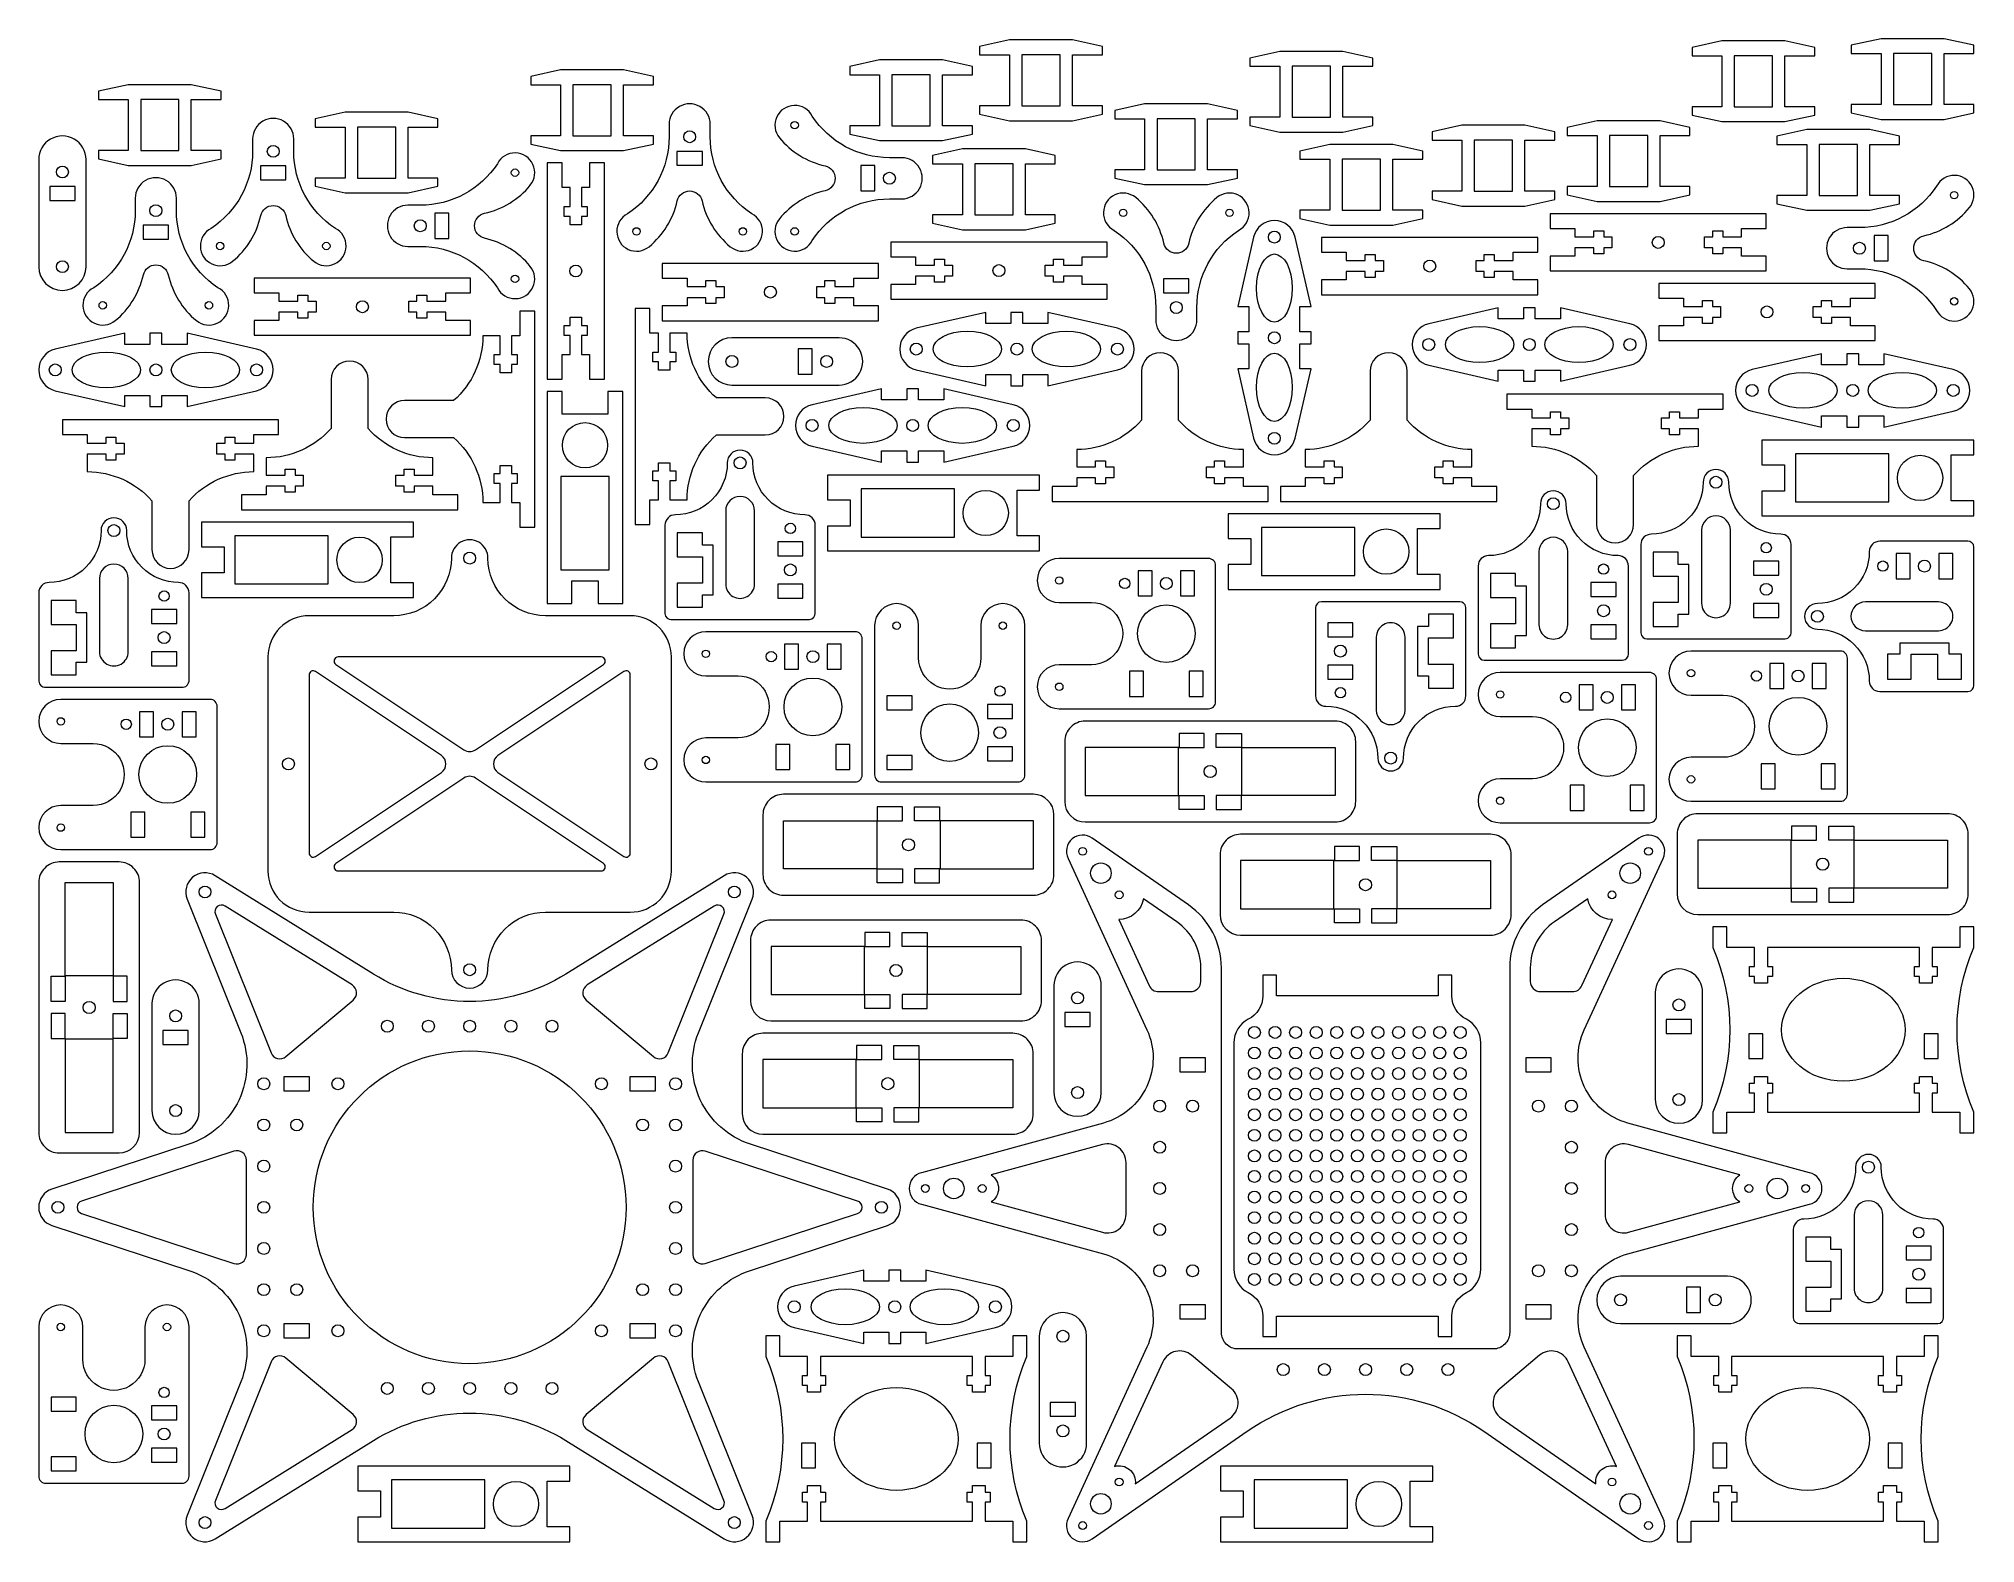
# Model space of a CAD drawing. Header units: millimetres. Extents: x 15 to 485, y 15 to 380.
import ezdxf

# ---------------------------------------------------------------- set-up
doc = ezdxf.new("R2010")
doc.units = ezdxf.units.MM
doc.header["$MEASUREMENT"] = 0
doc.layers.add('Sheet 1-1-1706191711-01', color=6, linetype='Continuous', true_color=0xff00ff)

msp = doc.modelspace()

# ---------------------------------------------------------------- linework, layer by layer
at = {"layer": 'Sheet 1-1-1706191711-01', "color": 18, "lineweight": 15, "true_color": 0x000000}
for points in [[(250.76, 379.85), (250.76, 379.85), (243.5, 378.25), (243.5, 378.25)], [(243.5, 378.25), (243.5, 378.25), (243.5, 376.25), (243.5, 376.25)], [(266.06, 379.85), (266.06, 379.85), (250.76, 379.85), (250.76, 379.85)], [(273.32, 378.25), (273.32, 378.25), (266.06, 379.85), (266.06, 379.85)], [(273.32, 376.25), (273.32, 376.25), (273.32, 378.25), (273.32, 378.25)], [(316.41, 377.07), (316.41, 377.07), (309.15, 375.47), (309.15, 375.47)], [(331.71, 377.07), (331.71, 377.07), (316.41, 377.07), (316.41, 377.07)], [(338.97, 375.47), (338.97, 375.47), (331.71, 377.07), (331.71, 377.07)], [(423.79, 379.61), (423.79, 379.61), (416.53, 378.01), (416.53, 378.01)], [(416.53, 378.01), (416.53, 378.01), (416.53, 376.01), (416.53, 376.01)], [(439.09, 379.61), (439.09, 379.61), (423.79, 379.61), (423.79, 379.61)], [(446.35, 378.01), (446.35, 378.01), (439.09, 379.61), (439.09, 379.61)], [(446.35, 376.01), (446.35, 376.01), (446.35, 378.01), (446.35, 378.01)], [(462.43, 380.16), (462.43, 380.16), (455.17, 378.56), (455.17, 378.56)], [(455.17, 378.56), (455.17, 378.56), (455.17, 376.56), (455.17, 376.56)], [(455.17, 376.56), (455.17, 376.56), (462.43, 376.56), (462.43, 376.56)], [(477.73, 380.16), (477.73, 380.16), (462.43, 380.16), (462.43, 380.16)], [(462.43, 376.56), (462.43, 376.56), (462.43, 364.16), (462.43, 364.16)], [(474.73, 376.56), (474.73, 376.56), (465.43, 376.56), (465.43, 376.56)], [(465.43, 376.56), (465.43, 376.56), (465.43, 364.16), (465.43, 364.16)], [(474.73, 364.16), (474.73, 364.16), (474.73, 376.56), (474.73, 376.56)], [(484.99, 378.56), (484.99, 378.56), (477.73, 380.16), (477.73, 380.16)], [(477.73, 364.16), (477.73, 364.16), (477.73, 376.56), (477.73, 376.56)], [(477.73, 376.56), (477.73, 376.56), (484.99, 376.56), (484.99, 376.56)], [(484.99, 376.56), (484.99, 376.56), (484.99, 378.56), (484.99, 378.56)], [(141.74, 372.58), (141.74, 372.58), (134.48, 370.98), (134.48, 370.98)], [(157.04, 372.58), (157.04, 372.58), (141.74, 372.58), (141.74, 372.58)], [(164.3, 370.98), (164.3, 370.98), (157.04, 372.58), (157.04, 372.58)], [(219.21, 375), (219.21, 375), (211.95, 373.4), (211.95, 373.4)], [(211.95, 373.4), (211.95, 373.4), (211.95, 371.4), (211.95, 371.4)], [(234.51, 375), (234.51, 375), (219.21, 375), (219.21, 375)], [(241.77, 373.4), (241.77, 373.4), (234.51, 375), (234.51, 375)], [(241.77, 371.4), (241.77, 371.4), (241.77, 373.4), (241.77, 373.4)], [(243.5, 376.25), (243.5, 376.25), (250.76, 376.25), (250.76, 376.25)], [(250.76, 376.25), (250.76, 376.25), (250.76, 363.85), (250.76, 363.85)], [(263.06, 376.25), (263.06, 376.25), (253.76, 376.25), (253.76, 376.25)], [(253.76, 376.25), (253.76, 376.25), (253.76, 363.85), (253.76, 363.85)], [(263.06, 363.85), (263.06, 363.85), (263.06, 376.25), (263.06, 376.25)], [(266.06, 363.85), (266.06, 363.85), (266.06, 376.25), (266.06, 376.25)], [(266.06, 376.25), (266.06, 376.25), (273.32, 376.25), (273.32, 376.25)], [(309.15, 375.47), (309.15, 375.47), (309.15, 373.47), (309.15, 373.47)], [(309.15, 373.47), (309.15, 373.47), (316.41, 373.47), (316.41, 373.47)], [(316.41, 373.47), (316.41, 373.47), (316.41, 361.07), (316.41, 361.07)], [(328.71, 373.47), (328.71, 373.47), (319.41, 373.47), (319.41, 373.47)], [(319.41, 373.47), (319.41, 373.47), (319.41, 361.07), (319.41, 361.07)], [(328.71, 361.07), (328.71, 361.07), (328.71, 373.47), (328.71, 373.47)], [(331.71, 361.07), (331.71, 361.07), (331.71, 373.47), (331.71, 373.47)], [(331.71, 373.47), (331.71, 373.47), (338.97, 373.47), (338.97, 373.47)], [(338.97, 373.47), (338.97, 373.47), (338.97, 375.47), (338.97, 375.47)], [(416.53, 376.01), (416.53, 376.01), (423.79, 376.01), (423.79, 376.01)], [(423.79, 376.01), (423.79, 376.01), (423.79, 363.61), (423.79, 363.61)], [(436.09, 376.01), (436.09, 376.01), (426.79, 376.01), (426.79, 376.01)], [(426.79, 376.01), (426.79, 376.01), (426.79, 363.61), (426.79, 363.61)], [(436.09, 363.61), (436.09, 363.61), (436.09, 376.01), (436.09, 376.01)], [(439.09, 363.61), (439.09, 363.61), (439.09, 376.01), (439.09, 376.01)], [(439.09, 376.01), (439.09, 376.01), (446.35, 376.01), (446.35, 376.01)], [(36.76, 368.99), (36.76, 368.99), (29.5, 367.39), (29.5, 367.39)], [(29.5, 367.39), (29.5, 367.39), (29.5, 365.39), (29.5, 365.39)], [(52.06, 368.99), (52.06, 368.99), (36.76, 368.99), (36.76, 368.99)], [(59.32, 367.39), (59.32, 367.39), (52.06, 368.99), (52.06, 368.99)], [(59.32, 365.39), (59.32, 365.39), (59.32, 367.39), (59.32, 367.39)], [(134.48, 370.98), (134.48, 370.98), (134.48, 368.98), (134.48, 368.98)], [(134.48, 368.98), (134.48, 368.98), (141.74, 368.98), (141.74, 368.98)], [(141.74, 368.98), (141.74, 368.98), (141.74, 356.58), (141.74, 356.58)], [(154.04, 368.98), (154.04, 368.98), (144.74, 368.98), (144.74, 368.98)], [(144.74, 368.98), (144.74, 368.98), (144.74, 356.58), (144.74, 356.58)], [(154.04, 356.58), (154.04, 356.58), (154.04, 368.98), (154.04, 368.98)], [(157.04, 356.58), (157.04, 356.58), (157.04, 368.98), (157.04, 368.98)], [(157.04, 368.98), (157.04, 368.98), (164.3, 368.98), (164.3, 368.98)], [(164.3, 368.98), (164.3, 368.98), (164.3, 370.98), (164.3, 370.98)], [(211.95, 371.4), (211.95, 371.4), (219.21, 371.4), (219.21, 371.4)], [(219.21, 371.4), (219.21, 371.4), (219.21, 359), (219.21, 359)], [(231.51, 371.4), (231.51, 371.4), (222.21, 371.4), (222.21, 371.4)], [(222.21, 371.4), (222.21, 371.4), (222.21, 359), (222.21, 359)], [(231.51, 359), (231.51, 359), (231.51, 371.4), (231.51, 371.4)], [(234.51, 359), (234.51, 359), (234.51, 371.4), (234.51, 371.4)], [(234.51, 371.4), (234.51, 371.4), (241.77, 371.4), (241.77, 371.4)], [(29.5, 365.39), (29.5, 365.39), (36.76, 365.39), (36.76, 365.39)], [(36.76, 365.39), (36.76, 365.39), (36.76, 352.99), (36.76, 352.99)], [(49.06, 365.39), (49.06, 365.39), (39.76, 365.39), (39.76, 365.39)], [(39.76, 365.39), (39.76, 365.39), (39.76, 352.99), (39.76, 352.99)], [(49.06, 352.99), (49.06, 352.99), (49.06, 365.39), (49.06, 365.39)], [(52.06, 352.99), (52.06, 352.99), (52.06, 365.39), (52.06, 365.39)], [(52.06, 365.39), (52.06, 365.39), (59.32, 365.39), (59.32, 365.39)], [(89.39, 362.31), (89.39, 362.31), (82.13, 360.71), (82.13, 360.71)], [(104.69, 362.31), (104.69, 362.31), (89.39, 362.31), (89.39, 362.31)], [(111.95, 360.71), (111.95, 360.71), (104.69, 362.31), (104.69, 362.31)], [(250.76, 363.85), (250.76, 363.85), (243.5, 363.85), (243.5, 363.85)], [(243.5, 363.85), (243.5, 363.85), (243.5, 361.85), (243.5, 361.85)], [(253.76, 363.85), (253.76, 363.85), (263.06, 363.85), (263.06, 363.85)], [(273.32, 363.85), (273.32, 363.85), (266.06, 363.85), (266.06, 363.85)], [(273.32, 361.85), (273.32, 361.85), (273.32, 363.85), (273.32, 363.85)], [(283.59, 364.31), (283.59, 364.31), (276.33, 362.71), (276.33, 362.71)], [(276.33, 362.71), (276.33, 362.71), (276.33, 360.71), (276.33, 360.71)], [(298.89, 364.31), (298.89, 364.31), (283.59, 364.31), (283.59, 364.31)], [(306.15, 362.71), (306.15, 362.71), (298.89, 364.31), (298.89, 364.31)], [(306.15, 360.71), (306.15, 360.71), (306.15, 362.71), (306.15, 362.71)], [(423.79, 363.61), (423.79, 363.61), (416.53, 363.61), (416.53, 363.61)], [(416.53, 363.61), (416.53, 363.61), (416.53, 361.61), (416.53, 361.61)], [(426.79, 363.61), (426.79, 363.61), (436.09, 363.61), (436.09, 363.61)], [(446.35, 363.61), (446.35, 363.61), (439.09, 363.61), (439.09, 363.61)], [(446.35, 361.61), (446.35, 361.61), (446.35, 363.61), (446.35, 363.61)], [(462.43, 364.16), (462.43, 364.16), (455.17, 364.16), (455.17, 364.16)], [(455.17, 364.16), (455.17, 364.16), (455.17, 362.16), (455.17, 362.16)], [(455.17, 362.16), (455.17, 362.16), (462.43, 360.56), (462.43, 360.56)], [(465.43, 364.16), (465.43, 364.16), (474.73, 364.16), (474.73, 364.16)], [(484.99, 364.16), (484.99, 364.16), (477.73, 364.16), (477.73, 364.16)], [(477.73, 360.56), (477.73, 360.56), (484.99, 362.16), (484.99, 362.16)], [(484.99, 362.16), (484.99, 362.16), (484.99, 364.16), (484.99, 364.16)], [(82.13, 360.71), (82.13, 360.71), (82.13, 358.71), (82.13, 358.71)], [(82.13, 358.71), (82.13, 358.71), (89.39, 358.71), (89.39, 358.71)], [(89.39, 358.71), (89.39, 358.71), (89.39, 346.31), (89.39, 346.31)], [(101.69, 358.71), (101.69, 358.71), (92.39, 358.71), (92.39, 358.71)], [(92.39, 358.71), (92.39, 358.71), (92.39, 346.31), (92.39, 346.31)], [(101.69, 346.31), (101.69, 346.31), (101.69, 358.71), (101.69, 358.71)], [(104.69, 346.31), (104.69, 346.31), (104.69, 358.71), (104.69, 358.71)], [(104.69, 358.71), (104.69, 358.71), (111.95, 358.71), (111.95, 358.71)], [(111.95, 358.71), (111.95, 358.71), (111.95, 360.71), (111.95, 360.71)], [(168.09, 359.35), (168.09, 359.35), (168.09, 356.35), (168.09, 356.35)], [(178.09, 356.35), (178.09, 356.35), (178.09, 359.35), (178.09, 359.35)], [(221.59, 351.25), (214.05, 351.25), (207.01, 355.04), (202.86, 361.34)], [(219.21, 359), (219.21, 359), (211.95, 359), (211.95, 359)], [(211.95, 359), (211.95, 359), (211.95, 357), (211.95, 357)], [(222.21, 359), (222.21, 359), (231.51, 359), (231.51, 359)], [(241.77, 359), (241.77, 359), (234.51, 359), (234.51, 359)], [(241.77, 357), (241.77, 357), (241.77, 359), (241.77, 359)], [(243.5, 361.85), (243.5, 361.85), (250.76, 360.25), (250.76, 360.25)], [(250.76, 360.25), (250.76, 360.25), (266.06, 360.25), (266.06, 360.25)], [(266.06, 360.25), (266.06, 360.25), (273.32, 361.85), (273.32, 361.85)], [(276.33, 360.71), (276.33, 360.71), (283.59, 360.71), (283.59, 360.71)], [(283.59, 360.71), (283.59, 360.71), (283.59, 348.31), (283.59, 348.31)], [(295.89, 360.71), (295.89, 360.71), (286.59, 360.71), (286.59, 360.71)], [(286.59, 360.71), (286.59, 360.71), (286.59, 348.31), (286.59, 348.31)], [(295.89, 348.31), (295.89, 348.31), (295.89, 360.71), (295.89, 360.71)], [(298.89, 348.31), (298.89, 348.31), (298.89, 360.71), (298.89, 360.71)], [(298.89, 360.71), (298.89, 360.71), (306.15, 360.71), (306.15, 360.71)], [(316.41, 361.07), (316.41, 361.07), (309.15, 361.07), (309.15, 361.07)], [(309.15, 361.07), (309.15, 361.07), (309.15, 359.07), (309.15, 359.07)], [(309.15, 359.07), (309.15, 359.07), (316.41, 357.47), (316.41, 357.47)], [(316.41, 357.47), (316.41, 357.47), (331.71, 357.47), (331.71, 357.47)], [(319.41, 361.07), (319.41, 361.07), (328.71, 361.07), (328.71, 361.07)], [(338.97, 361.07), (338.97, 361.07), (331.71, 361.07), (331.71, 361.07)], [(331.71, 357.47), (331.71, 357.47), (338.97, 359.07), (338.97, 359.07)], [(338.97, 359.07), (338.97, 359.07), (338.97, 361.07), (338.97, 361.07)], [(360.65, 359.12), (360.65, 359.12), (353.39, 357.52), (353.39, 357.52)], [(353.39, 357.52), (353.39, 357.52), (353.39, 355.52), (353.39, 355.52)], [(375.95, 359.12), (375.95, 359.12), (360.65, 359.12), (360.65, 359.12)], [(383.21, 357.52), (383.21, 357.52), (375.95, 359.12), (375.95, 359.12)], [(383.21, 355.52), (383.21, 355.52), (383.21, 357.52), (383.21, 357.52)], [(393.47, 360.23), (393.47, 360.23), (386.21, 358.63), (386.21, 358.63)], [(386.21, 358.63), (386.21, 358.63), (386.21, 356.63), (386.21, 356.63)], [(408.77, 360.23), (408.77, 360.23), (393.47, 360.23), (393.47, 360.23)], [(416.03, 358.63), (416.03, 358.63), (408.77, 360.23), (408.77, 360.23)], [(416.03, 356.63), (416.03, 356.63), (416.03, 358.63), (416.03, 358.63)], [(416.53, 361.61), (416.53, 361.61), (423.79, 360.01), (423.79, 360.01)], [(423.79, 360.01), (423.79, 360.01), (439.09, 360.01), (439.09, 360.01)], [(444.38, 358.08), (444.38, 358.08), (437.12, 356.48), (437.12, 356.48)], [(439.09, 360.01), (439.09, 360.01), (446.35, 361.61), (446.35, 361.61)], [(459.68, 358.08), (459.68, 358.08), (444.38, 358.08), (444.38, 358.08)], [(466.94, 356.48), (466.94, 356.48), (459.68, 358.08), (459.68, 358.08)], [(462.43, 360.56), (462.43, 360.56), (477.73, 360.56), (477.73, 360.56)], [(36.76, 352.99), (36.76, 352.99), (29.5, 352.99), (29.5, 352.99)], [(29.5, 352.99), (29.5, 352.99), (29.5, 350.99), (29.5, 350.99)], [(39.76, 352.99), (39.76, 352.99), (49.06, 352.99), (49.06, 352.99)], [(59.32, 352.99), (59.32, 352.99), (52.06, 352.99), (52.06, 352.99)], [(66.95, 352.8), (66.95, 345.26), (63.16, 338.22), (56.86, 334.07)], [(59.32, 350.99), (59.32, 350.99), (59.32, 352.99), (59.32, 352.99)], [(66.95, 355.8), (66.95, 355.8), (66.95, 352.8), (66.95, 352.8)], [(76.95, 352.8), (76.95, 352.8), (76.95, 355.8), (76.95, 355.8)], [(87.04, 334.07), (80.74, 338.22), (76.95, 345.26), (76.95, 352.8)], [(141.74, 356.58), (141.74, 356.58), (134.48, 356.58), (134.48, 356.58)], [(134.48, 356.58), (134.48, 356.58), (134.48, 354.58), (134.48, 354.58)], [(134.48, 354.58), (134.48, 354.58), (141.74, 352.98), (141.74, 352.98)], [(141.74, 352.98), (141.74, 352.98), (157.04, 352.98), (157.04, 352.98)], [(144.74, 356.58), (144.74, 356.58), (154.04, 356.58), (154.04, 356.58)], [(164.3, 356.58), (164.3, 356.58), (157.04, 356.58), (157.04, 356.58)], [(157.04, 352.98), (157.04, 352.98), (164.3, 354.58), (164.3, 354.58)], [(168.09, 356.35), (168.09, 348.81), (164.3, 341.77), (158, 337.62)], [(164.3, 354.58), (164.3, 354.58), (164.3, 356.58), (164.3, 356.58)], [(170.01, 352.8), (170.01, 352.8), (170.01, 349.4), (170.01, 349.4)], [(176.17, 352.8), (176.17, 352.8), (170.01, 352.8), (170.01, 352.8)], [(176.17, 349.4), (176.17, 349.4), (176.17, 352.8), (176.17, 352.8)], [(188.18, 337.62), (181.88, 341.77), (178.09, 348.81), (178.09, 356.35)], [(194.88, 356.11), (197.71, 352.65), (201.62, 350.24), (205.99, 349.28)], [(211.95, 357), (211.95, 357), (219.21, 355.4), (219.21, 355.4)], [(219.21, 355.4), (219.21, 355.4), (234.51, 355.4), (234.51, 355.4)], [(239.32, 353.37), (239.32, 353.37), (232.06, 351.77), (232.06, 351.77)], [(234.51, 355.4), (234.51, 355.4), (241.77, 357), (241.77, 357)], [(254.62, 353.37), (254.62, 353.37), (239.32, 353.37), (239.32, 353.37)], [(261.88, 351.77), (261.88, 351.77), (254.62, 353.37), (254.62, 353.37)], [(328.55, 354.47), (328.55, 354.47), (321.29, 352.87), (321.29, 352.87)], [(321.29, 352.87), (321.29, 352.87), (321.29, 350.87), (321.29, 350.87)], [(343.85, 354.47), (343.85, 354.47), (328.55, 354.47), (328.55, 354.47)], [(351.11, 352.87), (351.11, 352.87), (343.85, 354.47), (343.85, 354.47)], [(351.11, 350.87), (351.11, 350.87), (351.11, 352.87), (351.11, 352.87)], [(353.39, 355.52), (353.39, 355.52), (360.65, 355.52), (360.65, 355.52)], [(360.65, 355.52), (360.65, 355.52), (360.65, 343.12), (360.65, 343.12)], [(372.95, 355.52), (372.95, 355.52), (363.65, 355.52), (363.65, 355.52)], [(363.65, 355.52), (363.65, 355.52), (363.65, 343.12), (363.65, 343.12)], [(372.95, 343.12), (372.95, 343.12), (372.95, 355.52), (372.95, 355.52)], [(375.95, 343.12), (375.95, 343.12), (375.95, 355.52), (375.95, 355.52)], [(375.95, 355.52), (375.95, 355.52), (383.21, 355.52), (383.21, 355.52)], [(386.21, 356.63), (386.21, 356.63), (393.47, 356.63), (393.47, 356.63)], [(393.47, 356.63), (393.47, 356.63), (393.47, 344.23), (393.47, 344.23)], [(405.77, 356.63), (405.77, 356.63), (396.47, 356.63), (396.47, 356.63)], [(396.47, 356.63), (396.47, 356.63), (396.47, 344.23), (396.47, 344.23)], [(405.77, 344.23), (405.77, 344.23), (405.77, 356.63), (405.77, 356.63)], [(408.77, 344.23), (408.77, 344.23), (408.77, 356.63), (408.77, 356.63)], [(408.77, 356.63), (408.77, 356.63), (416.03, 356.63), (416.03, 356.63)], [(437.12, 356.48), (437.12, 356.48), (437.12, 354.48), (437.12, 354.48)], [(437.12, 354.48), (437.12, 354.48), (444.38, 354.48), (444.38, 354.48)], [(444.38, 354.48), (444.38, 354.48), (444.38, 342.08), (444.38, 342.08)], [(456.68, 354.48), (456.68, 354.48), (447.38, 354.48), (447.38, 354.48)], [(447.38, 354.48), (447.38, 354.48), (447.38, 342.08), (447.38, 342.08)], [(456.68, 342.08), (456.68, 342.08), (456.68, 354.48), (456.68, 354.48)], [(459.68, 342.08), (459.68, 342.08), (459.68, 354.48), (459.68, 354.48)], [(459.68, 354.48), (459.68, 354.48), (466.94, 354.48), (466.94, 354.48)], [(466.94, 354.48), (466.94, 354.48), (466.94, 356.48), (466.94, 356.48)], [(15, 350.78), (15, 350.78), (15, 324.78), (15, 324.78)], [(26.5, 324.78), (26.5, 324.78), (26.5, 350.78), (26.5, 350.78)], [(29.5, 350.99), (29.5, 350.99), (36.76, 349.39), (36.76, 349.39)], [(36.76, 349.39), (36.76, 349.39), (52.06, 349.39), (52.06, 349.39)], [(52.06, 349.39), (52.06, 349.39), (59.32, 350.99), (59.32, 350.99)], [(68.87, 349.25), (68.87, 349.25), (68.87, 345.85), (68.87, 345.85)], [(75.03, 349.25), (75.03, 349.25), (68.87, 349.25), (68.87, 349.25)], [(75.03, 345.85), (75.03, 345.85), (75.03, 349.25), (75.03, 349.25)], [(126.4, 349.8), (122.25, 343.5), (115.21, 339.71), (107.67, 339.71)], [(142.09, 349.98), (142.09, 349.98), (138.49, 349.98), (138.49, 349.98)], [(138.49, 349.98), (138.49, 349.98), (138.49, 297.48), (138.49, 297.48)], [(142.09, 343.98), (142.09, 343.98), (142.09, 349.98), (142.09, 349.98)], [(152.39, 349.98), (152.39, 349.98), (148.79, 349.98), (148.79, 349.98)], [(148.79, 349.98), (148.79, 349.98), (148.79, 343.98), (148.79, 343.98)], [(152.39, 297.48), (152.39, 297.48), (152.39, 349.98), (152.39, 349.98)], [(170.01, 349.4), (170.01, 349.4), (176.17, 349.4), (176.17, 349.4)], [(218.04, 349.33), (218.04, 349.33), (214.64, 349.33), (214.64, 349.33)], [(214.64, 349.33), (214.64, 349.33), (214.64, 343.17), (214.64, 343.17)], [(218.04, 343.17), (218.04, 343.17), (218.04, 349.33), (218.04, 349.33)], [(224.59, 351.25), (224.59, 351.25), (221.59, 351.25), (221.59, 351.25)], [(232.06, 351.77), (232.06, 351.77), (232.06, 349.77), (232.06, 349.77)], [(232.06, 349.77), (232.06, 349.77), (239.32, 349.77), (239.32, 349.77)], [(239.32, 349.77), (239.32, 349.77), (239.32, 337.37), (239.32, 337.37)], [(251.62, 349.77), (251.62, 349.77), (242.32, 349.77), (242.32, 349.77)], [(242.32, 349.77), (242.32, 349.77), (242.32, 337.37), (242.32, 337.37)], [(251.62, 337.37), (251.62, 337.37), (251.62, 349.77), (251.62, 349.77)], [(254.62, 337.37), (254.62, 337.37), (254.62, 349.77), (254.62, 349.77)], [(254.62, 349.77), (254.62, 349.77), (261.88, 349.77), (261.88, 349.77)], [(261.88, 349.77), (261.88, 349.77), (261.88, 351.77), (261.88, 351.77)], [(283.59, 348.31), (283.59, 348.31), (276.33, 348.31), (276.33, 348.31)], [(276.33, 348.31), (276.33, 348.31), (276.33, 346.31), (276.33, 346.31)], [(286.59, 348.31), (286.59, 348.31), (295.89, 348.31), (295.89, 348.31)], [(306.15, 348.31), (306.15, 348.31), (298.89, 348.31), (298.89, 348.31)], [(306.15, 346.31), (306.15, 346.31), (306.15, 348.31), (306.15, 348.31)], [(321.29, 350.87), (321.29, 350.87), (328.55, 350.87), (328.55, 350.87)], [(328.55, 350.87), (328.55, 350.87), (328.55, 338.47), (328.55, 338.47)], [(340.85, 350.87), (340.85, 350.87), (331.55, 350.87), (331.55, 350.87)], [(331.55, 350.87), (331.55, 350.87), (331.55, 338.47), (331.55, 338.47)], [(340.85, 338.47), (340.85, 338.47), (340.85, 350.87), (340.85, 350.87)], [(343.85, 338.47), (343.85, 338.47), (343.85, 350.87), (343.85, 350.87)], [(343.85, 350.87), (343.85, 350.87), (351.11, 350.87), (351.11, 350.87)], [(17.67, 344.23), (17.67, 344.23), (17.67, 340.83), (17.67, 340.83)], [(23.83, 344.23), (23.83, 344.23), (17.67, 344.23), (17.67, 344.23)], [(23.83, 340.83), (23.83, 340.83), (23.83, 344.23), (23.83, 344.23)], [(68.87, 345.85), (68.87, 345.85), (75.03, 345.85), (75.03, 345.85)], [(89.39, 346.31), (89.39, 346.31), (82.13, 346.31), (82.13, 346.31)], [(82.13, 346.31), (82.13, 346.31), (82.13, 344.31), (82.13, 344.31)], [(82.13, 344.31), (82.13, 344.31), (89.39, 342.71), (89.39, 342.71)], [(92.39, 346.31), (92.39, 346.31), (101.69, 346.31), (101.69, 346.31)], [(111.95, 346.31), (111.95, 346.31), (104.69, 346.31), (104.69, 346.31)], [(104.69, 342.71), (104.69, 342.71), (111.95, 344.31), (111.95, 344.31)], [(111.95, 344.31), (111.95, 344.31), (111.95, 346.31), (111.95, 346.31)], [(123.27, 337.74), (127.64, 338.7), (131.55, 341.11), (134.38, 344.57)], [(144.09, 343.98), (144.09, 343.98), (142.09, 343.98), (142.09, 343.98)], [(144.09, 339.38), (144.09, 339.38), (144.09, 343.98), (144.09, 343.98)], [(148.79, 343.98), (148.79, 343.98), (146.79, 343.98), (146.79, 343.98)], [(146.79, 343.98), (146.79, 343.98), (146.79, 339.38), (146.79, 339.38)], [(276.33, 346.31), (276.33, 346.31), (283.59, 344.71), (283.59, 344.71)], [(283.59, 344.71), (283.59, 344.71), (298.89, 344.71), (298.89, 344.71)], [(298.89, 344.71), (298.89, 344.71), (306.15, 346.31), (306.15, 346.31)], [(393.47, 344.23), (393.47, 344.23), (386.21, 344.23), (386.21, 344.23)], [(386.21, 344.23), (386.21, 344.23), (386.21, 342.23), (386.21, 342.23)], [(396.47, 344.23), (396.47, 344.23), (405.77, 344.23), (405.77, 344.23)], [(416.03, 344.23), (416.03, 344.23), (408.77, 344.23), (408.77, 344.23)], [(416.03, 342.23), (416.03, 342.23), (416.03, 344.23), (416.03, 344.23)], [(475.92, 344.35), (471.77, 338.05), (464.73, 334.26), (457.19, 334.26)], [(17.67, 340.83), (17.67, 340.83), (23.83, 340.83), (23.83, 340.83)], [(38.44, 341.39), (38.44, 341.39), (38.44, 338.39), (38.44, 338.39)], [(48.44, 338.39), (48.44, 338.39), (48.44, 341.39), (48.44, 341.39)], [(89.39, 342.71), (89.39, 342.71), (104.69, 342.71), (104.69, 342.71)], [(107.67, 339.71), (107.67, 339.71), (104.67, 339.71), (104.67, 339.71)], [(142.65, 336.98), (142.65, 336.98), (142.65, 339.38), (142.65, 339.38)], [(142.65, 339.38), (142.65, 339.38), (144.09, 339.38), (144.09, 339.38)], [(146.79, 339.38), (146.79, 339.38), (148.23, 339.38), (148.23, 339.38)], [(148.23, 339.38), (148.23, 339.38), (148.23, 336.98), (148.23, 336.98)], [(163.23, 329.64), (166.69, 332.47), (169.1, 336.38), (170.06, 340.75)], [(176.12, 340.75), (177.08, 336.38), (179.49, 332.47), (182.95, 329.64)], [(205.99, 343.22), (201.62, 342.26), (197.71, 339.85), (194.88, 336.39)], [(202.86, 331.16), (207.01, 337.46), (214.05, 341.25), (221.59, 341.25)], [(214.64, 343.17), (214.64, 343.17), (218.04, 343.17), (218.04, 343.17)], [(221.59, 341.25), (221.59, 341.25), (224.59, 341.25), (224.59, 341.25)], [(288.25, 330.46), (287.29, 334.83), (284.88, 338.74), (281.42, 341.57)], [(301.14, 341.57), (297.68, 338.74), (295.27, 334.83), (294.31, 330.46)], [(360.65, 343.12), (360.65, 343.12), (353.39, 343.12), (353.39, 343.12)], [(353.39, 343.12), (353.39, 343.12), (353.39, 341.12), (353.39, 341.12)], [(353.39, 341.12), (353.39, 341.12), (360.65, 339.52), (360.65, 339.52)], [(360.65, 339.52), (360.65, 339.52), (375.95, 339.52), (375.95, 339.52)], [(363.65, 343.12), (363.65, 343.12), (372.95, 343.12), (372.95, 343.12)], [(383.21, 343.12), (383.21, 343.12), (375.95, 343.12), (375.95, 343.12)], [(375.95, 339.52), (375.95, 339.52), (383.21, 341.12), (383.21, 341.12)], [(383.21, 341.12), (383.21, 341.12), (383.21, 343.12), (383.21, 343.12)], [(386.21, 342.23), (386.21, 342.23), (393.47, 340.63), (393.47, 340.63)], [(393.47, 340.63), (393.47, 340.63), (408.77, 340.63), (408.77, 340.63)], [(408.77, 340.63), (408.77, 340.63), (416.03, 342.23), (416.03, 342.23)], [(444.38, 342.08), (444.38, 342.08), (437.12, 342.08), (437.12, 342.08)], [(437.12, 342.08), (437.12, 342.08), (437.12, 340.08), (437.12, 340.08)], [(437.12, 340.08), (437.12, 340.08), (444.38, 338.48), (444.38, 338.48)], [(447.38, 342.08), (447.38, 342.08), (456.68, 342.08), (456.68, 342.08)], [(466.94, 342.08), (466.94, 342.08), (459.68, 342.08), (459.68, 342.08)], [(459.68, 338.48), (459.68, 338.48), (466.94, 340.08), (466.94, 340.08)], [(466.94, 340.08), (466.94, 340.08), (466.94, 342.08), (466.94, 342.08)], [(472.79, 332.29), (477.16, 333.25), (481.07, 335.66), (483.9, 339.12)], [(38.44, 338.39), (38.44, 330.85), (34.65, 323.81), (28.35, 319.66)], [(40.36, 334.84), (40.36, 334.84), (40.36, 331.44), (40.36, 331.44)], [(46.52, 334.84), (46.52, 334.84), (40.36, 334.84), (40.36, 334.84)], [(46.52, 331.44), (46.52, 331.44), (46.52, 334.84), (46.52, 334.84)], [(58.53, 319.66), (52.23, 323.81), (48.44, 330.85), (48.44, 338.39)], [(62.09, 326.09), (65.55, 328.92), (67.96, 332.83), (68.92, 337.2)], [(74.98, 337.2), (75.94, 332.83), (78.35, 328.92), (81.81, 326.09)], [(114.62, 337.79), (114.62, 337.79), (111.22, 337.79), (111.22, 337.79)], [(111.22, 337.79), (111.22, 337.79), (111.22, 331.63), (111.22, 331.63)], [(114.62, 331.63), (114.62, 331.63), (114.62, 337.79), (114.62, 337.79)], [(144.09, 336.98), (144.09, 336.98), (142.65, 336.98), (142.65, 336.98)], [(144.09, 334.98), (144.09, 334.98), (144.09, 336.98), (144.09, 336.98)], [(146.79, 334.98), (146.79, 334.98), (144.09, 334.98), (144.09, 334.98)], [(148.23, 336.98), (148.23, 336.98), (146.79, 336.98), (146.79, 336.98)], [(146.79, 336.98), (146.79, 336.98), (146.79, 334.98), (146.79, 334.98)], [(239.32, 337.37), (239.32, 337.37), (232.06, 337.37), (232.06, 337.37)], [(232.06, 337.37), (232.06, 337.37), (232.06, 335.37), (232.06, 335.37)], [(232.06, 335.37), (232.06, 335.37), (239.32, 333.77), (239.32, 333.77)], [(242.32, 337.37), (242.32, 337.37), (251.62, 337.37), (251.62, 337.37)], [(261.88, 337.37), (261.88, 337.37), (254.62, 337.37), (254.62, 337.37)], [(254.62, 333.77), (254.62, 333.77), (261.88, 335.37), (261.88, 335.37)], [(261.88, 335.37), (261.88, 335.37), (261.88, 337.37), (261.88, 337.37)], [(328.55, 338.47), (328.55, 338.47), (321.29, 338.47), (321.29, 338.47)], [(321.29, 338.47), (321.29, 338.47), (321.29, 336.47), (321.29, 336.47)], [(321.29, 336.47), (321.29, 336.47), (328.55, 334.87), (328.55, 334.87)], [(328.55, 334.87), (328.55, 334.87), (343.85, 334.87), (343.85, 334.87)], [(331.55, 338.47), (331.55, 338.47), (340.85, 338.47), (340.85, 338.47)], [(351.11, 338.47), (351.11, 338.47), (343.85, 338.47), (343.85, 338.47)], [(343.85, 334.87), (343.85, 334.87), (351.11, 336.47), (351.11, 336.47)], [(351.11, 336.47), (351.11, 336.47), (351.11, 338.47), (351.11, 338.47)], [(434.57, 337.63), (434.57, 337.63), (382.07, 337.63), (382.07, 337.63)], [(382.07, 337.63), (382.07, 337.63), (382.07, 334.03), (382.07, 334.03)], [(382.07, 334.03), (382.07, 334.03), (388.07, 334.03), (388.07, 334.03)], [(388.07, 334.03), (388.07, 334.03), (388.07, 332.03), (388.07, 332.03)], [(428.57, 332.03), (428.57, 332.03), (428.57, 334.03), (428.57, 334.03)], [(428.57, 334.03), (428.57, 334.03), (434.57, 334.03), (434.57, 334.03)], [(434.57, 334.03), (434.57, 334.03), (434.57, 337.63), (434.57, 337.63)], [(444.38, 338.48), (444.38, 338.48), (459.68, 338.48), (459.68, 338.48)], [(457.19, 334.26), (457.19, 334.26), (454.19, 334.26), (454.19, 334.26)], [(40.36, 331.44), (40.36, 331.44), (46.52, 331.44), (46.52, 331.44)], [(104.67, 329.71), (104.67, 329.71), (107.67, 329.71), (107.67, 329.71)], [(107.67, 329.71), (115.21, 329.71), (122.25, 325.92), (126.4, 319.62)], [(111.22, 331.63), (111.22, 331.63), (114.62, 331.63), (114.62, 331.63)], [(134.38, 324.85), (131.55, 328.31), (127.64, 330.72), (123.27, 331.68)], [(274.45, 330.77), (274.45, 330.77), (221.95, 330.77), (221.95, 330.77)], [(221.95, 330.77), (221.95, 330.77), (221.95, 327.17), (221.95, 327.17)], [(239.32, 333.77), (239.32, 333.77), (254.62, 333.77), (254.62, 333.77)], [(274.45, 327.17), (274.45, 327.17), (274.45, 330.77), (274.45, 330.77)], [(276.19, 333.59), (282.49, 329.44), (286.28, 322.4), (286.28, 314.86)], [(296.28, 314.86), (296.28, 322.4), (300.07, 329.44), (306.37, 333.59)], [(310.05, 331.95), (310.05, 331.95), (306.19, 315.07), (306.19, 315.07)], [(323.99, 315.07), (323.99, 315.07), (320.13, 331.95), (320.13, 331.95)], [(379.07, 331.87), (379.07, 331.87), (326.57, 331.87), (326.57, 331.87)], [(326.57, 331.87), (326.57, 331.87), (326.57, 328.27), (326.57, 328.27)], [(379.07, 328.27), (379.07, 328.27), (379.07, 331.87), (379.07, 331.87)], [(388.07, 332.03), (388.07, 332.03), (392.67, 332.03), (392.67, 332.03)], [(392.67, 329.33), (392.67, 329.33), (388.07, 329.33), (388.07, 329.33)], [(388.07, 329.33), (388.07, 329.33), (388.07, 327.33), (388.07, 327.33)], [(392.67, 332.03), (392.67, 332.03), (392.67, 333.47), (392.67, 333.47)], [(392.67, 333.47), (392.67, 333.47), (395.07, 333.47), (395.07, 333.47)], [(392.67, 327.89), (392.67, 327.89), (392.67, 329.33), (392.67, 329.33)], [(395.07, 333.47), (395.07, 333.47), (395.07, 332.03), (395.07, 332.03)], [(395.07, 332.03), (395.07, 332.03), (397.07, 332.03), (397.07, 332.03)], [(397.07, 329.33), (397.07, 329.33), (395.07, 329.33), (395.07, 329.33)], [(395.07, 329.33), (395.07, 329.33), (395.07, 327.89), (395.07, 327.89)], [(397.07, 332.03), (397.07, 332.03), (397.07, 329.33), (397.07, 329.33)], [(419.57, 329.33), (419.57, 329.33), (419.57, 332.03), (419.57, 332.03)], [(419.57, 332.03), (419.57, 332.03), (421.57, 332.03), (421.57, 332.03)], [(421.57, 329.33), (421.57, 329.33), (419.57, 329.33), (419.57, 329.33)], [(421.57, 332.03), (421.57, 332.03), (421.57, 333.47), (421.57, 333.47)], [(421.57, 333.47), (421.57, 333.47), (423.97, 333.47), (423.97, 333.47)], [(421.57, 327.89), (421.57, 327.89), (421.57, 329.33), (421.57, 329.33)], [(423.97, 333.47), (423.97, 333.47), (423.97, 332.03), (423.97, 332.03)], [(423.97, 332.03), (423.97, 332.03), (428.57, 332.03), (428.57, 332.03)], [(428.57, 329.33), (428.57, 329.33), (423.97, 329.33), (423.97, 329.33)], [(423.97, 329.33), (423.97, 329.33), (423.97, 327.89), (423.97, 327.89)], [(428.57, 327.33), (428.57, 327.33), (428.57, 329.33), (428.57, 329.33)], [(464.14, 332.34), (464.14, 332.34), (460.74, 332.34), (460.74, 332.34)], [(460.74, 332.34), (460.74, 332.34), (460.74, 326.18), (460.74, 326.18)], [(464.14, 326.18), (464.14, 326.18), (464.14, 332.34), (464.14, 332.34)], [(218.95, 325.55), (218.95, 325.55), (166.45, 325.55), (166.45, 325.55)], [(166.45, 325.55), (166.45, 325.55), (166.45, 321.95), (166.45, 321.95)], [(218.95, 321.95), (218.95, 321.95), (218.95, 325.55), (218.95, 325.55)], [(221.95, 327.17), (221.95, 327.17), (227.95, 327.17), (227.95, 327.17)], [(227.95, 327.17), (227.95, 327.17), (227.95, 325.17), (227.95, 325.17)], [(227.95, 325.17), (227.95, 325.17), (232.55, 325.17), (232.55, 325.17)], [(232.55, 325.17), (232.55, 325.17), (232.55, 326.61), (232.55, 326.61)], [(232.55, 326.61), (232.55, 326.61), (234.95, 326.61), (234.95, 326.61)], [(234.95, 326.61), (234.95, 326.61), (234.95, 325.17), (234.95, 325.17)], [(234.95, 325.17), (234.95, 325.17), (236.95, 325.17), (236.95, 325.17)], [(236.95, 325.17), (236.95, 325.17), (236.95, 322.47), (236.95, 322.47)], [(259.45, 322.47), (259.45, 322.47), (259.45, 325.17), (259.45, 325.17)], [(259.45, 325.17), (259.45, 325.17), (261.45, 325.17), (261.45, 325.17)], [(261.45, 325.17), (261.45, 325.17), (261.45, 326.61), (261.45, 326.61)], [(261.45, 326.61), (261.45, 326.61), (263.85, 326.61), (263.85, 326.61)], [(263.85, 326.61), (263.85, 326.61), (263.85, 325.17), (263.85, 325.17)], [(263.85, 325.17), (263.85, 325.17), (268.45, 325.17), (268.45, 325.17)], [(268.45, 325.17), (268.45, 325.17), (268.45, 327.17), (268.45, 327.17)], [(268.45, 327.17), (268.45, 327.17), (274.45, 327.17), (274.45, 327.17)], [(326.57, 328.27), (326.57, 328.27), (332.57, 328.27), (332.57, 328.27)], [(332.57, 328.27), (332.57, 328.27), (332.57, 326.27), (332.57, 326.27)], [(332.57, 326.27), (332.57, 326.27), (337.17, 326.27), (337.17, 326.27)], [(337.17, 326.27), (337.17, 326.27), (337.17, 327.71), (337.17, 327.71)], [(337.17, 327.71), (337.17, 327.71), (339.57, 327.71), (339.57, 327.71)], [(339.57, 327.71), (339.57, 327.71), (339.57, 326.27), (339.57, 326.27)], [(339.57, 326.27), (339.57, 326.27), (341.57, 326.27), (341.57, 326.27)], [(341.57, 326.27), (341.57, 326.27), (341.57, 323.57), (341.57, 323.57)], [(364.07, 323.57), (364.07, 323.57), (364.07, 326.27), (364.07, 326.27)], [(364.07, 326.27), (364.07, 326.27), (366.07, 326.27), (366.07, 326.27)], [(366.07, 326.27), (366.07, 326.27), (366.07, 327.71), (366.07, 327.71)], [(366.07, 327.71), (366.07, 327.71), (368.47, 327.71), (368.47, 327.71)], [(368.47, 327.71), (368.47, 327.71), (368.47, 326.27), (368.47, 326.27)], [(368.47, 326.27), (368.47, 326.27), (373.07, 326.27), (373.07, 326.27)], [(373.07, 326.27), (373.07, 326.27), (373.07, 328.27), (373.07, 328.27)], [(373.07, 328.27), (373.07, 328.27), (379.07, 328.27), (379.07, 328.27)], [(388.07, 327.33), (388.07, 327.33), (382.07, 327.33), (382.07, 327.33)], [(382.07, 327.33), (382.07, 327.33), (382.07, 323.73), (382.07, 323.73)], [(395.07, 327.89), (395.07, 327.89), (392.67, 327.89), (392.67, 327.89)], [(423.97, 327.89), (423.97, 327.89), (421.57, 327.89), (421.57, 327.89)], [(434.57, 327.33), (434.57, 327.33), (428.57, 327.33), (428.57, 327.33)], [(434.57, 323.73), (434.57, 323.73), (434.57, 327.33), (434.57, 327.33)], [(460.74, 326.18), (460.74, 326.18), (464.14, 326.18), (464.14, 326.18)], [(483.9, 319.4), (481.07, 322.86), (477.16, 325.27), (472.79, 326.23)], [(33.58, 311.68), (37.04, 314.51), (39.45, 318.42), (40.41, 322.79)], [(46.47, 322.79), (47.43, 318.42), (49.84, 314.51), (53.3, 311.68)], [(119.85, 322), (119.85, 322), (67.35, 322), (67.35, 322)], [(67.35, 322), (67.35, 322), (67.35, 318.4), (67.35, 318.4)], [(119.85, 318.4), (119.85, 318.4), (119.85, 322), (119.85, 322)], [(166.45, 321.95), (166.45, 321.95), (172.45, 321.95), (172.45, 321.95)], [(172.45, 321.95), (172.45, 321.95), (172.45, 319.95), (172.45, 319.95)], [(172.45, 319.95), (172.45, 319.95), (177.05, 319.95), (177.05, 319.95)], [(177.05, 319.95), (177.05, 319.95), (177.05, 321.39), (177.05, 321.39)], [(177.05, 321.39), (177.05, 321.39), (179.45, 321.39), (179.45, 321.39)], [(179.45, 321.39), (179.45, 321.39), (179.45, 319.95), (179.45, 319.95)], [(179.45, 319.95), (179.45, 319.95), (181.45, 319.95), (181.45, 319.95)], [(181.45, 319.95), (181.45, 319.95), (181.45, 317.25), (181.45, 317.25)], [(203.95, 317.25), (203.95, 317.25), (203.95, 319.95), (203.95, 319.95)], [(203.95, 319.95), (203.95, 319.95), (205.95, 319.95), (205.95, 319.95)], [(205.95, 319.95), (205.95, 319.95), (205.95, 321.39), (205.95, 321.39)], [(205.95, 321.39), (205.95, 321.39), (208.35, 321.39), (208.35, 321.39)], [(208.35, 321.39), (208.35, 321.39), (208.35, 319.95), (208.35, 319.95)], [(208.35, 319.95), (208.35, 319.95), (212.95, 319.95), (212.95, 319.95)], [(212.95, 319.95), (212.95, 319.95), (212.95, 321.95), (212.95, 321.95)], [(212.95, 321.95), (212.95, 321.95), (218.95, 321.95), (218.95, 321.95)], [(227.95, 320.47), (227.95, 320.47), (221.95, 320.47), (221.95, 320.47)], [(221.95, 320.47), (221.95, 320.47), (221.95, 316.87), (221.95, 316.87)], [(232.55, 322.47), (232.55, 322.47), (227.95, 322.47), (227.95, 322.47)], [(227.95, 322.47), (227.95, 322.47), (227.95, 320.47), (227.95, 320.47)], [(232.55, 321.03), (232.55, 321.03), (232.55, 322.47), (232.55, 322.47)], [(234.95, 321.03), (234.95, 321.03), (232.55, 321.03), (232.55, 321.03)], [(236.95, 322.47), (236.95, 322.47), (234.95, 322.47), (234.95, 322.47)], [(234.95, 322.47), (234.95, 322.47), (234.95, 321.03), (234.95, 321.03)], [(261.45, 322.47), (261.45, 322.47), (259.45, 322.47), (259.45, 322.47)], [(261.45, 321.03), (261.45, 321.03), (261.45, 322.47), (261.45, 322.47)], [(263.85, 321.03), (263.85, 321.03), (261.45, 321.03), (261.45, 321.03)], [(268.45, 322.47), (268.45, 322.47), (263.85, 322.47), (263.85, 322.47)], [(263.85, 322.47), (263.85, 322.47), (263.85, 321.03), (263.85, 321.03)], [(268.45, 320.47), (268.45, 320.47), (268.45, 322.47), (268.45, 322.47)], [(274.45, 320.47), (274.45, 320.47), (268.45, 320.47), (268.45, 320.47)], [(274.45, 316.87), (274.45, 316.87), (274.45, 320.47), (274.45, 320.47)], [(294.36, 321.81), (294.36, 321.81), (288.2, 321.81), (288.2, 321.81)], [(288.2, 321.81), (288.2, 321.81), (288.2, 318.41), (288.2, 318.41)], [(294.36, 318.41), (294.36, 318.41), (294.36, 321.81), (294.36, 321.81)], [(332.57, 321.57), (332.57, 321.57), (326.57, 321.57), (326.57, 321.57)], [(326.57, 321.57), (326.57, 321.57), (326.57, 317.97), (326.57, 317.97)], [(337.17, 323.57), (337.17, 323.57), (332.57, 323.57), (332.57, 323.57)], [(332.57, 323.57), (332.57, 323.57), (332.57, 321.57), (332.57, 321.57)], [(337.17, 322.13), (337.17, 322.13), (337.17, 323.57), (337.17, 323.57)], [(339.57, 322.13), (339.57, 322.13), (337.17, 322.13), (337.17, 322.13)], [(341.57, 323.57), (341.57, 323.57), (339.57, 323.57), (339.57, 323.57)], [(339.57, 323.57), (339.57, 323.57), (339.57, 322.13), (339.57, 322.13)], [(366.07, 323.57), (366.07, 323.57), (364.07, 323.57), (364.07, 323.57)], [(366.07, 322.13), (366.07, 322.13), (366.07, 323.57), (366.07, 323.57)], [(368.47, 322.13), (368.47, 322.13), (366.07, 322.13), (366.07, 322.13)], [(373.07, 323.57), (373.07, 323.57), (368.47, 323.57), (368.47, 323.57)], [(368.47, 323.57), (368.47, 323.57), (368.47, 322.13), (368.47, 322.13)], [(373.07, 321.57), (373.07, 321.57), (373.07, 323.57), (373.07, 323.57)], [(379.07, 321.57), (379.07, 321.57), (373.07, 321.57), (373.07, 321.57)], [(379.07, 317.97), (379.07, 317.97), (379.07, 321.57), (379.07, 321.57)], [(382.07, 323.73), (382.07, 323.73), (434.57, 323.73), (434.57, 323.73)], [(460.98, 320.73), (460.98, 320.73), (408.48, 320.73), (408.48, 320.73)], [(408.48, 320.73), (408.48, 320.73), (408.48, 317.13), (408.48, 317.13)], [(454.19, 324.26), (454.19, 324.26), (457.19, 324.26), (457.19, 324.26)], [(457.19, 324.26), (464.73, 324.26), (471.77, 320.47), (475.92, 314.17)], [(460.98, 317.13), (460.98, 317.13), (460.98, 320.73), (460.98, 320.73)], [(67.35, 318.4), (67.35, 318.4), (73.35, 318.4), (73.35, 318.4)], [(73.35, 318.4), (73.35, 318.4), (73.35, 316.4), (73.35, 316.4)], [(73.35, 316.4), (73.35, 316.4), (77.95, 316.4), (77.95, 316.4)], [(77.95, 316.4), (77.95, 316.4), (77.95, 317.84), (77.95, 317.84)], [(77.95, 317.84), (77.95, 317.84), (80.35, 317.84), (80.35, 317.84)], [(80.35, 317.84), (80.35, 317.84), (80.35, 316.4), (80.35, 316.4)], [(80.35, 316.4), (80.35, 316.4), (82.35, 316.4), (82.35, 316.4)], [(82.35, 316.4), (82.35, 316.4), (82.35, 313.7), (82.35, 313.7)], [(104.85, 313.7), (104.85, 313.7), (104.85, 316.4), (104.85, 316.4)], [(104.85, 316.4), (104.85, 316.4), (106.85, 316.4), (106.85, 316.4)], [(106.85, 316.4), (106.85, 316.4), (106.85, 317.84), (106.85, 317.84)], [(106.85, 317.84), (106.85, 317.84), (109.25, 317.84), (109.25, 317.84)], [(109.25, 317.84), (109.25, 317.84), (109.25, 316.4), (109.25, 316.4)], [(109.25, 316.4), (109.25, 316.4), (113.85, 316.4), (113.85, 316.4)], [(113.85, 316.4), (113.85, 316.4), (113.85, 318.4), (113.85, 318.4)], [(113.85, 318.4), (113.85, 318.4), (119.85, 318.4), (119.85, 318.4)], [(172.45, 315.25), (172.45, 315.25), (166.45, 315.25), (166.45, 315.25)], [(166.45, 315.25), (166.45, 315.25), (166.45, 311.65), (166.45, 311.65)], [(177.05, 317.25), (177.05, 317.25), (172.45, 317.25), (172.45, 317.25)], [(172.45, 317.25), (172.45, 317.25), (172.45, 315.25), (172.45, 315.25)], [(177.05, 315.81), (177.05, 315.81), (177.05, 317.25), (177.05, 317.25)], [(179.45, 315.81), (179.45, 315.81), (177.05, 315.81), (177.05, 315.81)], [(181.45, 317.25), (181.45, 317.25), (179.45, 317.25), (179.45, 317.25)], [(179.45, 317.25), (179.45, 317.25), (179.45, 315.81), (179.45, 315.81)], [(205.95, 317.25), (205.95, 317.25), (203.95, 317.25), (203.95, 317.25)], [(205.95, 315.81), (205.95, 315.81), (205.95, 317.25), (205.95, 317.25)], [(208.35, 315.81), (208.35, 315.81), (205.95, 315.81), (205.95, 315.81)], [(212.95, 317.25), (212.95, 317.25), (208.35, 317.25), (208.35, 317.25)], [(208.35, 317.25), (208.35, 317.25), (208.35, 315.81), (208.35, 315.81)], [(212.95, 315.25), (212.95, 315.25), (212.95, 317.25), (212.95, 317.25)], [(218.95, 315.25), (218.95, 315.25), (212.95, 315.25), (212.95, 315.25)], [(218.95, 311.65), (218.95, 311.65), (218.95, 315.25), (218.95, 315.25)], [(221.95, 316.87), (221.95, 316.87), (274.45, 316.87), (274.45, 316.87)], [(288.2, 318.41), (288.2, 318.41), (294.36, 318.41), (294.36, 318.41)], [(326.57, 317.97), (326.57, 317.97), (379.07, 317.97), (379.07, 317.97)], [(408.48, 317.13), (408.48, 317.13), (414.48, 317.13), (414.48, 317.13)], [(414.48, 317.13), (414.48, 317.13), (414.48, 315.13), (414.48, 315.13)], [(414.48, 315.13), (414.48, 315.13), (419.08, 315.13), (419.08, 315.13)], [(419.08, 315.13), (419.08, 315.13), (419.08, 316.57), (419.08, 316.57)], [(419.08, 316.57), (419.08, 316.57), (421.48, 316.57), (421.48, 316.57)], [(421.48, 316.57), (421.48, 316.57), (421.48, 315.13), (421.48, 315.13)], [(421.48, 315.13), (421.48, 315.13), (423.48, 315.13), (423.48, 315.13)], [(423.48, 315.13), (423.48, 315.13), (423.48, 312.43), (423.48, 312.43)], [(445.98, 312.43), (445.98, 312.43), (445.98, 315.13), (445.98, 315.13)], [(445.98, 315.13), (445.98, 315.13), (447.98, 315.13), (447.98, 315.13)], [(447.98, 315.13), (447.98, 315.13), (447.98, 316.57), (447.98, 316.57)], [(447.98, 316.57), (447.98, 316.57), (450.38, 316.57), (450.38, 316.57)], [(450.38, 316.57), (450.38, 316.57), (450.38, 315.13), (450.38, 315.13)], [(450.38, 315.13), (450.38, 315.13), (454.98, 315.13), (454.98, 315.13)], [(454.98, 315.13), (454.98, 315.13), (454.98, 317.13), (454.98, 317.13)], [(454.98, 317.13), (454.98, 317.13), (460.98, 317.13), (460.98, 317.13)], [(73.35, 311.7), (73.35, 311.7), (67.35, 311.7), (67.35, 311.7)], [(67.35, 311.7), (67.35, 311.7), (67.35, 308.1), (67.35, 308.1)], [(77.95, 313.7), (77.95, 313.7), (73.35, 313.7), (73.35, 313.7)], [(73.35, 313.7), (73.35, 313.7), (73.35, 311.7), (73.35, 311.7)], [(77.95, 312.26), (77.95, 312.26), (77.95, 313.7), (77.95, 313.7)], [(80.35, 312.26), (80.35, 312.26), (77.95, 312.26), (77.95, 312.26)], [(82.35, 313.7), (82.35, 313.7), (80.35, 313.7), (80.35, 313.7)], [(80.35, 313.7), (80.35, 313.7), (80.35, 312.26), (80.35, 312.26)], [(106.85, 313.7), (106.85, 313.7), (104.85, 313.7), (104.85, 313.7)], [(106.85, 312.26), (106.85, 312.26), (106.85, 313.7), (106.85, 313.7)], [(109.25, 312.26), (109.25, 312.26), (106.85, 312.26), (106.85, 312.26)], [(113.85, 313.7), (113.85, 313.7), (109.25, 313.7), (109.25, 313.7)], [(109.25, 313.7), (109.25, 313.7), (109.25, 312.26), (109.25, 312.26)], [(113.85, 311.7), (113.85, 311.7), (113.85, 313.7), (113.85, 313.7)], [(119.85, 311.7), (119.85, 311.7), (113.85, 311.7), (113.85, 311.7)], [(119.85, 308.1), (119.85, 308.1), (119.85, 311.7), (119.85, 311.7)], [(135.48, 314.01), (135.48, 314.01), (131.88, 314.01), (131.88, 314.01)], [(131.88, 314.01), (131.88, 314.01), (131.88, 308.01), (131.88, 308.01)], [(135.48, 261.51), (135.48, 261.51), (135.48, 314.01), (135.48, 314.01)], [(142.65, 308.08), (142.65, 308.08), (142.65, 310.48), (142.65, 310.48)], [(142.65, 310.48), (142.65, 310.48), (144.09, 310.48), (144.09, 310.48)], [(144.09, 310.48), (144.09, 310.48), (144.09, 312.48), (144.09, 312.48)], [(144.09, 312.48), (144.09, 312.48), (146.79, 312.48), (146.79, 312.48)], [(146.79, 312.48), (146.79, 312.48), (146.79, 310.48), (146.79, 310.48)], [(146.79, 310.48), (146.79, 310.48), (148.23, 310.48), (148.23, 310.48)], [(148.23, 310.48), (148.23, 310.48), (148.23, 308.08), (148.23, 308.08)], [(163.45, 314.65), (163.45, 314.65), (159.85, 314.65), (159.85, 314.65)], [(159.85, 314.65), (159.85, 314.65), (159.85, 262.15), (159.85, 262.15)], [(163.45, 308.65), (163.45, 308.65), (163.45, 314.65), (163.45, 314.65)], [(166.45, 311.65), (166.45, 311.65), (218.95, 311.65), (218.95, 311.65)], [(245.01, 313.67), (245.01, 313.67), (228.12, 309.81), (228.12, 309.81)], [(245.01, 310.97), (245.01, 310.97), (245.01, 313.67), (245.01, 313.67)], [(251.11, 310.97), (251.11, 310.97), (245.01, 310.97), (245.01, 310.97)], [(254.01, 313.67), (254.01, 313.67), (251.11, 313.67), (251.11, 313.67)], [(251.11, 313.67), (251.11, 313.67), (251.11, 310.97), (251.11, 310.97)], [(254.01, 310.97), (254.01, 310.97), (254.01, 313.67), (254.01, 313.67)], [(260.11, 310.97), (260.11, 310.97), (254.01, 310.97), (254.01, 310.97)], [(276.99, 309.81), (276.99, 309.81), (260.11, 313.67), (260.11, 313.67)], [(260.11, 313.67), (260.11, 313.67), (260.11, 310.97), (260.11, 310.97)], [(286.28, 314.86), (286.28, 314.86), (286.28, 311.86), (286.28, 311.86)], [(296.28, 311.86), (296.28, 311.86), (296.28, 314.86), (296.28, 314.86)], [(306.19, 315.07), (306.19, 315.07), (308.89, 315.07), (308.89, 315.07)], [(308.89, 315.07), (308.89, 315.07), (308.89, 308.97), (308.89, 308.97)], [(321.29, 308.97), (321.29, 308.97), (321.29, 315.07), (321.29, 315.07)], [(321.29, 315.07), (321.29, 315.07), (323.99, 315.07), (323.99, 315.07)], [(369.47, 314.77), (369.47, 314.77), (352.58, 310.91), (352.58, 310.91)], [(369.47, 312.07), (369.47, 312.07), (369.47, 314.77), (369.47, 314.77)], [(375.57, 312.07), (375.57, 312.07), (369.47, 312.07), (369.47, 312.07)], [(378.47, 314.77), (378.47, 314.77), (375.57, 314.77), (375.57, 314.77)], [(375.57, 314.77), (375.57, 314.77), (375.57, 312.07), (375.57, 312.07)], [(378.47, 312.07), (378.47, 312.07), (378.47, 314.77), (378.47, 314.77)], [(384.57, 312.07), (384.57, 312.07), (378.47, 312.07), (378.47, 312.07)], [(401.45, 310.91), (401.45, 310.91), (384.57, 314.77), (384.57, 314.77)], [(384.57, 314.77), (384.57, 314.77), (384.57, 312.07), (384.57, 312.07)], [(414.48, 310.43), (414.48, 310.43), (408.48, 310.43), (408.48, 310.43)], [(408.48, 310.43), (408.48, 310.43), (408.48, 306.83), (408.48, 306.83)], [(419.08, 312.43), (419.08, 312.43), (414.48, 312.43), (414.48, 312.43)], [(414.48, 312.43), (414.48, 312.43), (414.48, 310.43), (414.48, 310.43)], [(419.08, 310.99), (419.08, 310.99), (419.08, 312.43), (419.08, 312.43)], [(421.48, 310.99), (421.48, 310.99), (419.08, 310.99), (419.08, 310.99)], [(423.48, 312.43), (423.48, 312.43), (421.48, 312.43), (421.48, 312.43)], [(421.48, 312.43), (421.48, 312.43), (421.48, 310.99), (421.48, 310.99)], [(447.98, 312.43), (447.98, 312.43), (445.98, 312.43), (445.98, 312.43)], [(447.98, 310.99), (447.98, 310.99), (447.98, 312.43), (447.98, 312.43)], [(450.38, 310.99), (450.38, 310.99), (447.98, 310.99), (447.98, 310.99)], [(454.98, 312.43), (454.98, 312.43), (450.38, 312.43), (450.38, 312.43)], [(450.38, 312.43), (450.38, 312.43), (450.38, 310.99), (450.38, 310.99)], [(454.98, 310.43), (454.98, 310.43), (454.98, 312.43), (454.98, 312.43)], [(460.98, 310.43), (460.98, 310.43), (454.98, 310.43), (454.98, 310.43)], [(460.98, 306.83), (460.98, 306.83), (460.98, 310.43), (460.98, 310.43)], [(35.91, 308.59), (35.91, 308.59), (19.02, 304.73), (19.02, 304.73)], [(35.91, 305.89), (35.91, 305.89), (35.91, 308.59), (35.91, 308.59)], [(42.01, 305.89), (42.01, 305.89), (35.91, 305.89), (35.91, 305.89)], [(44.91, 308.59), (44.91, 308.59), (42.01, 308.59), (42.01, 308.59)], [(42.01, 308.59), (42.01, 308.59), (42.01, 305.89), (42.01, 305.89)], [(44.91, 305.89), (44.91, 305.89), (44.91, 308.59), (44.91, 308.59)], [(51.01, 305.89), (51.01, 305.89), (44.91, 305.89), (44.91, 305.89)], [(67.89, 304.73), (67.89, 304.73), (51.01, 308.59), (51.01, 308.59)], [(51.01, 308.59), (51.01, 308.59), (51.01, 305.89), (51.01, 305.89)], [(67.35, 308.1), (67.35, 308.1), (119.85, 308.1), (119.85, 308.1)], [(122.87, 308.01), (122.87, 301.98), (120.28, 296.25), (115.76, 292.26)], [(127.08, 308.01), (127.08, 308.01), (122.87, 308.01), (122.87, 308.01)], [(127.08, 303.41), (127.08, 303.41), (127.08, 308.01), (127.08, 308.01)], [(131.88, 308.01), (131.88, 308.01), (129.78, 308.01), (129.78, 308.01)], [(129.78, 308.01), (129.78, 308.01), (129.78, 303.41), (129.78, 303.41)], [(144.09, 308.08), (144.09, 308.08), (142.65, 308.08), (142.65, 308.08)], [(144.09, 303.48), (144.09, 303.48), (144.09, 308.08), (144.09, 308.08)], [(148.23, 308.08), (148.23, 308.08), (146.79, 308.08), (146.79, 308.08)], [(146.79, 308.08), (146.79, 308.08), (146.79, 303.48), (146.79, 303.48)], [(165.55, 308.65), (165.55, 308.65), (163.45, 308.65), (163.45, 308.65)], [(165.55, 304.05), (165.55, 304.05), (165.55, 308.65), (165.55, 308.65)], [(172.46, 308.65), (172.46, 308.65), (168.25, 308.65), (168.25, 308.65)], [(168.25, 308.65), (168.25, 308.65), (168.25, 304.05), (168.25, 304.05)], [(179.57, 292.9), (175.05, 296.89), (172.46, 302.62), (172.46, 308.65)], [(209.36, 307.5), (209.36, 307.5), (183.36, 307.5), (183.36, 307.5)], [(308.89, 308.97), (308.89, 308.97), (306.19, 308.97), (306.19, 308.97)], [(306.19, 308.97), (306.19, 308.97), (306.19, 306.07), (306.19, 306.07)], [(306.19, 306.07), (306.19, 306.07), (308.89, 306.07), (308.89, 306.07)], [(308.89, 306.07), (308.89, 306.07), (308.89, 299.97), (308.89, 299.97)], [(323.99, 308.97), (323.99, 308.97), (321.29, 308.97), (321.29, 308.97)], [(321.29, 299.97), (321.29, 299.97), (321.29, 306.07), (321.29, 306.07)], [(321.29, 306.07), (321.29, 306.07), (323.99, 306.07), (323.99, 306.07)], [(323.99, 306.07), (323.99, 306.07), (323.99, 308.97), (323.99, 308.97)], [(408.48, 306.83), (408.48, 306.83), (460.98, 306.83), (460.98, 306.83)], [(125.64, 301.01), (125.64, 301.01), (125.64, 303.41), (125.64, 303.41)], [(125.64, 303.41), (125.64, 303.41), (127.08, 303.41), (127.08, 303.41)], [(127.08, 301.01), (127.08, 301.01), (125.64, 301.01), (125.64, 301.01)], [(127.08, 299.01), (127.08, 299.01), (127.08, 301.01), (127.08, 301.01)], [(129.78, 303.41), (129.78, 303.41), (131.22, 303.41), (131.22, 303.41)], [(131.22, 301.01), (131.22, 301.01), (129.78, 301.01), (129.78, 301.01)], [(129.78, 301.01), (129.78, 301.01), (129.78, 299.01), (129.78, 299.01)], [(131.22, 303.41), (131.22, 303.41), (131.22, 301.01), (131.22, 301.01)], [(142.09, 297.48), (142.09, 297.48), (142.09, 303.48), (142.09, 303.48)], [(142.09, 303.48), (142.09, 303.48), (144.09, 303.48), (144.09, 303.48)], [(146.79, 303.48), (146.79, 303.48), (148.79, 303.48), (148.79, 303.48)], [(148.79, 303.48), (148.79, 303.48), (148.79, 297.48), (148.79, 297.48)], [(164.11, 301.65), (164.11, 301.65), (164.11, 304.05), (164.11, 304.05)], [(164.11, 304.05), (164.11, 304.05), (165.55, 304.05), (165.55, 304.05)], [(165.55, 301.65), (165.55, 301.65), (164.11, 301.65), (164.11, 301.65)], [(165.55, 299.65), (165.55, 299.65), (165.55, 301.65), (165.55, 301.65)], [(168.25, 304.05), (168.25, 304.05), (169.69, 304.05), (169.69, 304.05)], [(169.69, 301.65), (169.69, 301.65), (168.25, 301.65), (168.25, 301.65)], [(168.25, 301.65), (168.25, 301.65), (168.25, 299.65), (168.25, 299.65)], [(169.69, 304.05), (169.69, 304.05), (169.69, 301.65), (169.69, 301.65)], [(202.81, 304.83), (202.81, 304.83), (199.41, 304.83), (199.41, 304.83)], [(199.41, 304.83), (199.41, 304.83), (199.41, 298.67), (199.41, 298.67)], [(202.81, 298.67), (202.81, 298.67), (202.81, 304.83), (202.81, 304.83)], [(448, 303.63), (448, 303.63), (431.11, 299.77), (431.11, 299.77)], [(448, 300.93), (448, 300.93), (448, 303.63), (448, 303.63)], [(457, 303.63), (457, 303.63), (454.1, 303.63), (454.1, 303.63)], [(454.1, 303.63), (454.1, 303.63), (454.1, 300.93), (454.1, 300.93)], [(457, 300.93), (457, 300.93), (457, 303.63), (457, 303.63)], [(479.98, 299.77), (479.98, 299.77), (463.1, 303.63), (463.1, 303.63)], [(463.1, 303.63), (463.1, 303.63), (463.1, 300.93), (463.1, 300.93)], [(86, 297.35), (86, 297.35), (86, 285.46), (86, 285.46)], [(95, 285.46), (95, 285.46), (95, 297.35), (95, 297.35)], [(129.78, 299.01), (129.78, 299.01), (127.08, 299.01), (127.08, 299.01)], [(138.49, 297.48), (138.49, 297.48), (142.09, 297.48), (142.09, 297.48)], [(148.79, 297.48), (148.79, 297.48), (152.39, 297.48), (152.39, 297.48)], [(168.25, 299.65), (168.25, 299.65), (165.55, 299.65), (165.55, 299.65)], [(199.41, 298.67), (199.41, 298.67), (202.81, 298.67), (202.81, 298.67)], [(228.12, 299.73), (228.12, 299.73), (245.01, 295.87), (245.01, 295.87)], [(245.01, 295.87), (245.01, 295.87), (245.01, 298.57), (245.01, 298.57)], [(245.01, 298.57), (245.01, 298.57), (251.11, 298.57), (251.11, 298.57)], [(251.11, 298.57), (251.11, 298.57), (251.11, 295.87), (251.11, 295.87)], [(254.01, 295.87), (254.01, 295.87), (254.01, 298.57), (254.01, 298.57)], [(254.01, 298.57), (254.01, 298.57), (260.11, 298.57), (260.11, 298.57)], [(260.11, 295.87), (260.11, 295.87), (276.99, 299.73), (276.99, 299.73)], [(260.11, 298.57), (260.11, 298.57), (260.11, 295.87), (260.11, 295.87)], [(282.84, 299.36), (282.84, 299.36), (282.84, 287.47), (282.84, 287.47)], [(291.84, 287.47), (291.84, 287.47), (291.84, 299.36), (291.84, 299.36)], [(308.89, 299.97), (308.89, 299.97), (306.19, 299.97), (306.19, 299.97)], [(306.19, 299.97), (306.19, 299.97), (310.05, 283.08), (310.05, 283.08)], [(320.13, 283.08), (320.13, 283.08), (323.99, 299.97), (323.99, 299.97)], [(323.99, 299.97), (323.99, 299.97), (321.29, 299.97), (321.29, 299.97)], [(338.34, 299.36), (338.34, 299.36), (338.34, 287.47), (338.34, 287.47)], [(347.34, 287.47), (347.34, 287.47), (347.34, 299.36), (347.34, 299.36)], [(352.58, 300.83), (352.58, 300.83), (369.47, 296.97), (369.47, 296.97)], [(369.47, 296.97), (369.47, 296.97), (369.47, 299.67), (369.47, 299.67)], [(369.47, 299.67), (369.47, 299.67), (375.57, 299.67), (375.57, 299.67)], [(375.57, 299.67), (375.57, 299.67), (375.57, 296.97), (375.57, 296.97)], [(375.57, 296.97), (375.57, 296.97), (378.47, 296.97), (378.47, 296.97)], [(378.47, 296.97), (378.47, 296.97), (378.47, 299.67), (378.47, 299.67)], [(378.47, 299.67), (378.47, 299.67), (384.57, 299.67), (384.57, 299.67)], [(384.57, 296.97), (384.57, 296.97), (401.45, 300.83), (401.45, 300.83)], [(384.57, 299.67), (384.57, 299.67), (384.57, 296.97), (384.57, 296.97)], [(454.1, 300.93), (454.1, 300.93), (448, 300.93), (448, 300.93)], [(463.1, 300.93), (463.1, 300.93), (457, 300.93), (457, 300.93)], [(19.02, 294.65), (19.02, 294.65), (35.91, 290.79), (35.91, 290.79)], [(35.91, 290.79), (35.91, 290.79), (35.91, 293.49), (35.91, 293.49)], [(35.91, 293.49), (35.91, 293.49), (42.01, 293.49), (42.01, 293.49)], [(42.01, 293.49), (42.01, 293.49), (42.01, 290.79), (42.01, 290.79)], [(44.91, 290.79), (44.91, 290.79), (44.91, 293.49), (44.91, 293.49)], [(44.91, 293.49), (44.91, 293.49), (51.01, 293.49), (51.01, 293.49)], [(51.01, 290.79), (51.01, 290.79), (67.89, 294.65), (67.89, 294.65)], [(51.01, 293.49), (51.01, 293.49), (51.01, 290.79), (51.01, 290.79)], [(115.76, 292.26), (115.76, 292.26), (103.87, 292.26), (103.87, 292.26)], [(142.09, 294.48), (142.09, 294.48), (138.49, 294.48), (138.49, 294.48)], [(138.49, 294.48), (138.49, 294.48), (138.49, 242.98), (138.49, 242.98)], [(142.09, 288.98), (142.09, 288.98), (142.09, 294.48), (142.09, 294.48)], [(156.85, 294.48), (156.85, 294.48), (153.25, 294.48), (153.25, 294.48)], [(153.25, 294.48), (153.25, 294.48), (153.25, 288.98), (153.25, 288.98)], [(156.85, 242.98), (156.85, 242.98), (156.85, 294.48), (156.85, 294.48)], [(191.46, 292.9), (191.46, 292.9), (179.57, 292.9), (179.57, 292.9)], [(183.36, 296), (183.36, 296), (209.36, 296), (209.36, 296)], [(219.7, 295.11), (219.7, 295.11), (202.81, 291.25), (202.81, 291.25)], [(219.7, 292.41), (219.7, 292.41), (219.7, 295.11), (219.7, 295.11)], [(225.8, 292.41), (225.8, 292.41), (219.7, 292.41), (219.7, 292.41)], [(228.7, 295.11), (228.7, 295.11), (225.8, 295.11), (225.8, 295.11)], [(225.8, 295.11), (225.8, 295.11), (225.8, 292.41), (225.8, 292.41)], [(228.7, 292.41), (228.7, 292.41), (228.7, 295.11), (228.7, 295.11)], [(234.8, 292.41), (234.8, 292.41), (228.7, 292.41), (228.7, 292.41)], [(251.68, 291.25), (251.68, 291.25), (234.8, 295.11), (234.8, 295.11)], [(234.8, 295.11), (234.8, 295.11), (234.8, 292.41), (234.8, 292.41)], [(251.11, 295.87), (251.11, 295.87), (254.01, 295.87), (254.01, 295.87)], [(371.59, 293.77), (371.59, 293.77), (371.59, 290.17), (371.59, 290.17)], [(424.09, 293.77), (424.09, 293.77), (371.59, 293.77), (371.59, 293.77)], [(424.09, 290.17), (424.09, 290.17), (424.09, 293.77), (424.09, 293.77)], [(20.75, 287.59), (20.75, 287.59), (20.75, 283.99), (20.75, 283.99)], [(73.25, 287.59), (73.25, 287.59), (20.75, 287.59), (20.75, 287.59)], [(42.01, 290.79), (42.01, 290.79), (44.91, 290.79), (44.91, 290.79)], [(73.25, 283.99), (73.25, 283.99), (73.25, 287.59), (73.25, 287.59)], [(153.25, 288.98), (153.25, 288.98), (142.09, 288.98), (142.09, 288.98)], [(282.84, 287.47), (278.85, 282.95), (273.12, 280.36), (267.09, 280.36)], [(307.59, 280.36), (301.56, 280.36), (295.83, 282.95), (291.84, 287.47)], [(338.34, 287.47), (334.35, 282.95), (328.62, 280.36), (322.59, 280.36)], [(363.09, 280.36), (357.06, 280.36), (351.33, 282.95), (347.34, 287.47)], [(371.59, 290.17), (371.59, 290.17), (377.59, 290.17), (377.59, 290.17)], [(377.59, 290.17), (377.59, 290.17), (377.59, 288.07), (377.59, 288.07)], [(377.59, 288.07), (377.59, 288.07), (382.19, 288.07), (382.19, 288.07)], [(382.19, 288.07), (382.19, 288.07), (382.19, 289.51), (382.19, 289.51)], [(382.19, 289.51), (382.19, 289.51), (384.59, 289.51), (384.59, 289.51)], [(384.59, 289.51), (384.59, 289.51), (384.59, 288.07), (384.59, 288.07)], [(384.59, 288.07), (384.59, 288.07), (386.59, 288.07), (386.59, 288.07)], [(386.59, 288.07), (386.59, 288.07), (386.59, 285.37), (386.59, 285.37)], [(409.09, 285.37), (409.09, 285.37), (409.09, 288.07), (409.09, 288.07)], [(409.09, 288.07), (409.09, 288.07), (411.09, 288.07), (411.09, 288.07)], [(411.09, 288.07), (411.09, 288.07), (411.09, 289.51), (411.09, 289.51)], [(411.09, 289.51), (411.09, 289.51), (413.49, 289.51), (413.49, 289.51)], [(413.49, 289.51), (413.49, 289.51), (413.49, 288.07), (413.49, 288.07)], [(413.49, 288.07), (413.49, 288.07), (418.09, 288.07), (418.09, 288.07)], [(418.09, 288.07), (418.09, 288.07), (418.09, 290.17), (418.09, 290.17)], [(418.09, 290.17), (418.09, 290.17), (424.09, 290.17), (424.09, 290.17)], [(431.11, 289.69), (431.11, 289.69), (448, 285.83), (448, 285.83)], [(448, 285.83), (448, 285.83), (448, 288.53), (448, 288.53)], [(448, 288.53), (448, 288.53), (454.1, 288.53), (454.1, 288.53)], [(454.1, 288.53), (454.1, 288.53), (454.1, 285.83), (454.1, 285.83)], [(457, 285.83), (457, 285.83), (457, 288.53), (457, 288.53)], [(457, 288.53), (457, 288.53), (463.1, 288.53), (463.1, 288.53)], [(463.1, 285.83), (463.1, 285.83), (479.98, 289.69), (479.98, 289.69)], [(463.1, 288.53), (463.1, 288.53), (463.1, 285.83), (463.1, 285.83)], [(20.75, 283.99), (20.75, 283.99), (26.75, 283.99), (26.75, 283.99)], [(26.75, 283.99), (26.75, 283.99), (26.75, 281.89), (26.75, 281.89)], [(31.35, 281.89), (31.35, 281.89), (31.35, 283.33), (31.35, 283.33)], [(31.35, 283.33), (31.35, 283.33), (33.75, 283.33), (33.75, 283.33)], [(33.75, 283.33), (33.75, 283.33), (33.75, 281.89), (33.75, 281.89)], [(60.25, 281.89), (60.25, 281.89), (60.25, 283.33), (60.25, 283.33)], [(60.25, 283.33), (60.25, 283.33), (62.65, 283.33), (62.65, 283.33)], [(62.65, 283.33), (62.65, 283.33), (62.65, 281.89), (62.65, 281.89)], [(67.25, 281.89), (67.25, 281.89), (67.25, 283.99), (67.25, 283.99)], [(67.25, 283.99), (67.25, 283.99), (73.25, 283.99), (73.25, 283.99)], [(86, 285.46), (82.01, 280.94), (76.28, 278.35), (70.25, 278.35)], [(110.75, 278.35), (104.72, 278.35), (98.99, 280.94), (95, 285.46)], [(103.87, 283.26), (103.87, 283.26), (115.76, 283.26), (115.76, 283.26)], [(115.76, 283.26), (120.28, 279.27), (122.87, 273.54), (122.87, 267.51)], [(172.46, 268.15), (172.46, 274.18), (175.05, 279.91), (179.57, 283.9)], [(179.57, 283.9), (179.57, 283.9), (191.46, 283.9), (191.46, 283.9)], [(382.19, 285.37), (382.19, 285.37), (377.59, 285.37), (377.59, 285.37)], [(377.59, 285.37), (377.59, 285.37), (377.59, 281.16), (377.59, 281.16)], [(382.19, 283.93), (382.19, 283.93), (382.19, 285.37), (382.19, 285.37)], [(384.59, 283.93), (384.59, 283.93), (382.19, 283.93), (382.19, 283.93)], [(386.59, 285.37), (386.59, 285.37), (384.59, 285.37), (384.59, 285.37)], [(384.59, 285.37), (384.59, 285.37), (384.59, 283.93), (384.59, 283.93)], [(411.09, 285.37), (411.09, 285.37), (409.09, 285.37), (409.09, 285.37)], [(411.09, 283.93), (411.09, 283.93), (411.09, 285.37), (411.09, 285.37)], [(413.49, 283.93), (413.49, 283.93), (411.09, 283.93), (411.09, 283.93)], [(418.09, 285.37), (418.09, 285.37), (413.49, 285.37), (413.49, 285.37)], [(413.49, 285.37), (413.49, 285.37), (413.49, 283.93), (413.49, 283.93)], [(418.09, 281.16), (418.09, 281.16), (418.09, 285.37), (418.09, 285.37)], [(484.99, 282.64), (484.99, 282.64), (433.49, 282.64), (433.49, 282.64)], [(433.49, 282.64), (433.49, 282.64), (433.49, 276.64), (433.49, 276.64)], [(454.1, 285.83), (454.1, 285.83), (457, 285.83), (457, 285.83)], [(484.99, 279.04), (484.99, 279.04), (484.99, 282.64), (484.99, 282.64)], [(26.75, 281.89), (26.75, 281.89), (31.35, 281.89), (31.35, 281.89)], [(31.35, 279.19), (31.35, 279.19), (26.75, 279.19), (26.75, 279.19)], [(26.75, 279.19), (26.75, 279.19), (26.75, 274.98), (26.75, 274.98)], [(31.35, 277.75), (31.35, 277.75), (31.35, 279.19), (31.35, 279.19)], [(33.75, 277.75), (33.75, 277.75), (31.35, 277.75), (31.35, 277.75)], [(33.75, 281.89), (33.75, 281.89), (35.75, 281.89), (35.75, 281.89)], [(35.75, 279.19), (35.75, 279.19), (33.75, 279.19), (33.75, 279.19)], [(33.75, 279.19), (33.75, 279.19), (33.75, 277.75), (33.75, 277.75)], [(35.75, 281.89), (35.75, 281.89), (35.75, 279.19), (35.75, 279.19)], [(58.25, 279.19), (58.25, 279.19), (58.25, 281.89), (58.25, 281.89)], [(58.25, 281.89), (58.25, 281.89), (60.25, 281.89), (60.25, 281.89)], [(60.25, 279.19), (60.25, 279.19), (58.25, 279.19), (58.25, 279.19)], [(60.25, 277.75), (60.25, 277.75), (60.25, 279.19), (60.25, 279.19)], [(62.65, 277.75), (62.65, 277.75), (60.25, 277.75), (60.25, 277.75)], [(62.65, 281.89), (62.65, 281.89), (67.25, 281.89), (67.25, 281.89)], [(67.25, 279.19), (67.25, 279.19), (62.65, 279.19), (62.65, 279.19)], [(62.65, 279.19), (62.65, 279.19), (62.65, 277.75), (62.65, 277.75)], [(67.25, 274.98), (67.25, 274.98), (67.25, 279.19), (67.25, 279.19)], [(70.25, 278.35), (70.25, 278.35), (70.25, 274.14), (70.25, 274.14)], [(110.75, 274.14), (110.75, 274.14), (110.75, 278.35), (110.75, 278.35)], [(202.81, 281.17), (202.81, 281.17), (219.7, 277.31), (219.7, 277.31)], [(219.7, 277.31), (219.7, 277.31), (219.7, 280.01), (219.7, 280.01)], [(219.7, 280.01), (219.7, 280.01), (225.8, 280.01), (225.8, 280.01)], [(225.8, 280.01), (225.8, 280.01), (225.8, 277.31), (225.8, 277.31)], [(228.7, 277.31), (228.7, 277.31), (228.7, 280.01), (228.7, 280.01)], [(228.7, 280.01), (228.7, 280.01), (234.8, 280.01), (234.8, 280.01)], [(234.8, 277.31), (234.8, 277.31), (251.68, 281.17), (251.68, 281.17)], [(234.8, 280.01), (234.8, 280.01), (234.8, 277.31), (234.8, 277.31)], [(267.09, 280.36), (267.09, 280.36), (267.09, 276.15), (267.09, 276.15)], [(271.69, 276.15), (271.69, 276.15), (271.69, 277.59), (271.69, 277.59)], [(271.69, 277.59), (271.69, 277.59), (274.09, 277.59), (274.09, 277.59)], [(274.09, 277.59), (274.09, 277.59), (274.09, 276.15), (274.09, 276.15)], [(300.59, 276.15), (300.59, 276.15), (300.59, 277.59), (300.59, 277.59)], [(300.59, 277.59), (300.59, 277.59), (302.99, 277.59), (302.99, 277.59)], [(302.99, 277.59), (302.99, 277.59), (302.99, 276.15), (302.99, 276.15)], [(307.59, 276.15), (307.59, 276.15), (307.59, 280.36), (307.59, 280.36)], [(322.59, 280.36), (322.59, 280.36), (322.59, 276.15), (322.59, 276.15)], [(327.19, 276.15), (327.19, 276.15), (327.19, 277.59), (327.19, 277.59)], [(327.19, 277.59), (327.19, 277.59), (329.59, 277.59), (329.59, 277.59)], [(329.59, 277.59), (329.59, 277.59), (329.59, 276.15), (329.59, 276.15)], [(356.09, 276.15), (356.09, 276.15), (356.09, 277.59), (356.09, 277.59)], [(356.09, 277.59), (356.09, 277.59), (358.49, 277.59), (358.49, 277.59)], [(358.49, 277.59), (358.49, 277.59), (358.49, 276.15), (358.49, 276.15)], [(363.09, 276.15), (363.09, 276.15), (363.09, 280.36), (363.09, 280.36)], [(377.59, 281.16), (383.62, 281.16), (389.35, 278.57), (393.34, 274.05)], [(402.34, 274.05), (406.33, 278.57), (412.06, 281.16), (418.09, 281.16)], [(464.31, 279.31), (464.31, 279.31), (441.64, 279.31), (441.64, 279.31)], [(441.64, 279.31), (441.64, 279.31), (441.64, 267.61), (441.64, 267.61)], [(464.31, 267.61), (464.31, 267.61), (464.31, 279.31), (464.31, 279.31)], [(479.49, 267.88), (479.49, 267.88), (479.49, 279.04), (479.49, 279.04)], [(479.49, 279.04), (479.49, 279.04), (484.99, 279.04), (484.99, 279.04)], [(26.75, 274.98), (32.78, 274.98), (38.51, 272.39), (42.5, 267.87)], [(51.5, 267.87), (55.49, 272.39), (61.22, 274.98), (67.25, 274.98)], [(70.25, 274.14), (70.25, 274.14), (74.85, 274.14), (74.85, 274.14)], [(74.85, 274.14), (74.85, 274.14), (74.85, 275.58), (74.85, 275.58)], [(74.85, 275.58), (74.85, 275.58), (77.25, 275.58), (77.25, 275.58)], [(77.25, 275.58), (77.25, 275.58), (77.25, 274.14), (77.25, 274.14)], [(77.25, 274.14), (77.25, 274.14), (79.25, 274.14), (79.25, 274.14)], [(79.25, 274.14), (79.25, 274.14), (79.25, 271.44), (79.25, 271.44)], [(101.75, 271.44), (101.75, 271.44), (101.75, 274.14), (101.75, 274.14)], [(101.75, 274.14), (101.75, 274.14), (103.75, 274.14), (103.75, 274.14)], [(103.75, 274.14), (103.75, 274.14), (103.75, 275.58), (103.75, 275.58)], [(103.75, 275.58), (103.75, 275.58), (106.15, 275.58), (106.15, 275.58)], [(106.15, 275.58), (106.15, 275.58), (106.15, 274.14), (106.15, 274.14)], [(106.15, 274.14), (106.15, 274.14), (110.75, 274.14), (110.75, 274.14)], [(125.64, 272.11), (125.64, 272.11), (125.64, 274.51), (125.64, 274.51)], [(125.64, 274.51), (125.64, 274.51), (127.08, 274.51), (127.08, 274.51)], [(127.08, 274.51), (127.08, 274.51), (127.08, 276.51), (127.08, 276.51)], [(127.08, 276.51), (127.08, 276.51), (129.78, 276.51), (129.78, 276.51)], [(129.78, 276.51), (129.78, 276.51), (129.78, 274.51), (129.78, 274.51)], [(129.78, 274.51), (129.78, 274.51), (131.22, 274.51), (131.22, 274.51)], [(131.22, 274.51), (131.22, 274.51), (131.22, 272.11), (131.22, 272.11)], [(141.82, 273.8), (141.82, 273.8), (141.82, 251.13), (141.82, 251.13)], [(153.52, 273.8), (153.52, 273.8), (141.82, 273.8), (141.82, 273.8)], [(153.52, 251.13), (153.52, 251.13), (153.52, 273.8), (153.52, 273.8)], [(164.11, 272.75), (164.11, 272.75), (164.11, 275.15), (164.11, 275.15)], [(164.11, 275.15), (164.11, 275.15), (165.55, 275.15), (165.55, 275.15)], [(165.55, 275.15), (165.55, 275.15), (165.55, 277.15), (165.55, 277.15)], [(165.55, 277.15), (165.55, 277.15), (168.25, 277.15), (168.25, 277.15)], [(168.25, 277.15), (168.25, 277.15), (168.25, 275.15), (168.25, 275.15)], [(168.25, 275.15), (168.25, 275.15), (169.69, 275.15), (169.69, 275.15)], [(169.69, 275.15), (169.69, 275.15), (169.69, 272.75), (169.69, 272.75)], [(258.09, 274.12), (258.09, 274.12), (206.59, 274.12), (206.59, 274.12)], [(206.59, 274.12), (206.59, 274.12), (206.59, 268.12), (206.59, 268.12)], [(225.8, 277.31), (225.8, 277.31), (228.7, 277.31), (228.7, 277.31)], [(258.09, 270.52), (258.09, 270.52), (258.09, 274.12), (258.09, 274.12)], [(267.09, 276.15), (267.09, 276.15), (271.69, 276.15), (271.69, 276.15)], [(271.69, 273.45), (271.69, 273.45), (267.09, 273.45), (267.09, 273.45)], [(267.09, 273.45), (267.09, 273.45), (267.09, 271.35), (267.09, 271.35)], [(271.69, 272.01), (271.69, 272.01), (271.69, 273.45), (271.69, 273.45)], [(274.09, 276.15), (274.09, 276.15), (276.09, 276.15), (276.09, 276.15)], [(276.09, 273.45), (276.09, 273.45), (274.09, 273.45), (274.09, 273.45)], [(274.09, 273.45), (274.09, 273.45), (274.09, 272.01), (274.09, 272.01)], [(276.09, 276.15), (276.09, 276.15), (276.09, 273.45), (276.09, 273.45)], [(298.59, 273.45), (298.59, 273.45), (298.59, 276.15), (298.59, 276.15)], [(298.59, 276.15), (298.59, 276.15), (300.59, 276.15), (300.59, 276.15)], [(300.59, 273.45), (300.59, 273.45), (298.59, 273.45), (298.59, 273.45)], [(300.59, 272.01), (300.59, 272.01), (300.59, 273.45), (300.59, 273.45)], [(302.99, 276.15), (302.99, 276.15), (307.59, 276.15), (307.59, 276.15)], [(307.59, 273.45), (307.59, 273.45), (302.99, 273.45), (302.99, 273.45)], [(302.99, 273.45), (302.99, 273.45), (302.99, 272.01), (302.99, 272.01)], [(307.59, 271.35), (307.59, 271.35), (307.59, 273.45), (307.59, 273.45)], [(322.59, 276.15), (322.59, 276.15), (327.19, 276.15), (327.19, 276.15)], [(327.19, 273.45), (327.19, 273.45), (322.59, 273.45), (322.59, 273.45)], [(322.59, 273.45), (322.59, 273.45), (322.59, 271.35), (322.59, 271.35)], [(327.19, 272.01), (327.19, 272.01), (327.19, 273.45), (327.19, 273.45)], [(329.59, 276.15), (329.59, 276.15), (331.59, 276.15), (331.59, 276.15)], [(331.59, 273.45), (331.59, 273.45), (329.59, 273.45), (329.59, 273.45)], [(329.59, 273.45), (329.59, 273.45), (329.59, 272.01), (329.59, 272.01)], [(331.59, 276.15), (331.59, 276.15), (331.59, 273.45), (331.59, 273.45)], [(354.09, 273.45), (354.09, 273.45), (354.09, 276.15), (354.09, 276.15)], [(354.09, 276.15), (354.09, 276.15), (356.09, 276.15), (356.09, 276.15)], [(356.09, 273.45), (356.09, 273.45), (354.09, 273.45), (354.09, 273.45)], [(356.09, 272.01), (356.09, 272.01), (356.09, 273.45), (356.09, 273.45)], [(358.49, 276.15), (358.49, 276.15), (363.09, 276.15), (363.09, 276.15)], [(363.09, 273.45), (363.09, 273.45), (358.49, 273.45), (358.49, 273.45)], [(358.49, 273.45), (358.49, 273.45), (358.49, 272.01), (358.49, 272.01)], [(363.09, 271.35), (363.09, 271.35), (363.09, 273.45), (363.09, 273.45)], [(393.34, 274.05), (393.34, 274.05), (393.34, 262.16), (393.34, 262.16)], [(402.34, 262.16), (402.34, 262.16), (402.34, 274.05), (402.34, 274.05)], [(433.49, 276.64), (433.49, 276.64), (438.99, 276.64), (438.99, 276.64)], [(438.99, 276.64), (438.99, 276.64), (438.99, 270.28), (438.99, 270.28)], [(70.25, 269.34), (70.25, 269.34), (64.25, 269.34), (64.25, 269.34)], [(64.25, 269.34), (64.25, 269.34), (64.25, 265.74), (64.25, 265.74)], [(74.85, 271.44), (74.85, 271.44), (70.25, 271.44), (70.25, 271.44)], [(70.25, 271.44), (70.25, 271.44), (70.25, 269.34), (70.25, 269.34)], [(74.85, 270), (74.85, 270), (74.85, 271.44), (74.85, 271.44)], [(77.25, 270), (77.25, 270), (74.85, 270), (74.85, 270)], [(79.25, 271.44), (79.25, 271.44), (77.25, 271.44), (77.25, 271.44)], [(77.25, 271.44), (77.25, 271.44), (77.25, 270), (77.25, 270)], [(103.75, 271.44), (103.75, 271.44), (101.75, 271.44), (101.75, 271.44)], [(103.75, 270), (103.75, 270), (103.75, 271.44), (103.75, 271.44)], [(106.15, 270), (106.15, 270), (103.75, 270), (103.75, 270)], [(110.75, 271.44), (110.75, 271.44), (106.15, 271.44), (106.15, 271.44)], [(106.15, 271.44), (106.15, 271.44), (106.15, 270), (106.15, 270)], [(110.75, 269.34), (110.75, 269.34), (110.75, 271.44), (110.75, 271.44)], [(116.75, 269.34), (116.75, 269.34), (110.75, 269.34), (110.75, 269.34)], [(116.75, 265.74), (116.75, 265.74), (116.75, 269.34), (116.75, 269.34)], [(127.08, 272.11), (127.08, 272.11), (125.64, 272.11), (125.64, 272.11)], [(127.08, 267.51), (127.08, 267.51), (127.08, 272.11), (127.08, 272.11)], [(131.22, 272.11), (131.22, 272.11), (129.78, 272.11), (129.78, 272.11)], [(129.78, 272.11), (129.78, 272.11), (129.78, 267.51), (129.78, 267.51)], [(163.45, 262.15), (163.45, 262.15), (163.45, 268.15), (163.45, 268.15)], [(163.45, 268.15), (163.45, 268.15), (165.55, 268.15), (165.55, 268.15)], [(165.55, 272.75), (165.55, 272.75), (164.11, 272.75), (164.11, 272.75)], [(165.55, 268.15), (165.55, 268.15), (165.55, 272.75), (165.55, 272.75)], [(169.69, 272.75), (169.69, 272.75), (168.25, 272.75), (168.25, 272.75)], [(168.25, 272.75), (168.25, 272.75), (168.25, 268.15), (168.25, 268.15)], [(168.25, 268.15), (168.25, 268.15), (172.46, 268.15), (172.46, 268.15)], [(206.59, 268.12), (206.59, 268.12), (212.09, 268.12), (212.09, 268.12)], [(212.09, 268.12), (212.09, 268.12), (212.09, 261.76), (212.09, 261.76)], [(237.41, 270.79), (237.41, 270.79), (214.74, 270.79), (214.74, 270.79)], [(214.74, 270.79), (214.74, 270.79), (214.74, 259.09), (214.74, 259.09)], [(237.41, 259.09), (237.41, 259.09), (237.41, 270.79), (237.41, 270.79)], [(252.59, 259.36), (252.59, 259.36), (252.59, 270.52), (252.59, 270.52)], [(252.59, 270.52), (252.59, 270.52), (258.09, 270.52), (258.09, 270.52)], [(267.09, 271.35), (267.09, 271.35), (261.09, 271.35), (261.09, 271.35)], [(261.09, 271.35), (261.09, 271.35), (261.09, 267.75), (261.09, 267.75)], [(274.09, 272.01), (274.09, 272.01), (271.69, 272.01), (271.69, 272.01)], [(302.99, 272.01), (302.99, 272.01), (300.59, 272.01), (300.59, 272.01)], [(313.59, 271.35), (313.59, 271.35), (307.59, 271.35), (307.59, 271.35)], [(313.59, 267.75), (313.59, 267.75), (313.59, 271.35), (313.59, 271.35)], [(322.59, 271.35), (322.59, 271.35), (316.59, 271.35), (316.59, 271.35)], [(316.59, 271.35), (316.59, 271.35), (316.59, 267.75), (316.59, 267.75)], [(329.59, 272.01), (329.59, 272.01), (327.19, 272.01), (327.19, 272.01)], [(358.49, 272.01), (358.49, 272.01), (356.09, 272.01), (356.09, 272.01)], [(369.09, 271.35), (369.09, 271.35), (363.09, 271.35), (363.09, 271.35)], [(369.09, 267.75), (369.09, 267.75), (369.09, 271.35), (369.09, 271.35)], [(438.99, 270.28), (438.99, 270.28), (433.49, 270.28), (433.49, 270.28)], [(433.49, 270.28), (433.49, 270.28), (433.49, 264.28), (433.49, 264.28)], [(42.5, 267.87), (42.5, 267.87), (42.5, 255.98), (42.5, 255.98)], [(51.5, 255.98), (51.5, 255.98), (51.5, 267.87), (51.5, 267.87)], [(64.25, 265.74), (64.25, 265.74), (116.75, 265.74), (116.75, 265.74)], [(122.87, 267.51), (122.87, 267.51), (127.08, 267.51), (127.08, 267.51)], [(129.78, 267.51), (129.78, 267.51), (131.88, 267.51), (131.88, 267.51)], [(131.88, 267.51), (131.88, 267.51), (131.88, 261.51), (131.88, 261.51)], [(169.62, 264.49), (168.22, 264.49), (167.09, 263.36), (167.09, 261.96)], [(181.84, 265.45), (181.84, 265.45), (181.84, 247.7), (181.84, 247.7)], [(188.84, 247.7), (188.84, 247.7), (188.84, 265.45), (188.84, 265.45)], [(261.09, 267.75), (261.09, 267.75), (313.59, 267.75), (313.59, 267.75)], [(355.34, 264.75), (355.34, 264.75), (303.84, 264.75), (303.84, 264.75)], [(303.84, 264.75), (303.84, 264.75), (303.84, 258.75), (303.84, 258.75)], [(316.59, 267.75), (316.59, 267.75), (369.09, 267.75), (369.09, 267.75)], [(355.34, 261.15), (355.34, 261.15), (355.34, 264.75), (355.34, 264.75)], [(433.49, 264.28), (433.49, 264.28), (484.99, 264.28), (484.99, 264.28)], [(441.64, 267.61), (441.64, 267.61), (464.31, 267.61), (464.31, 267.61)], [(484.99, 267.88), (484.99, 267.88), (479.49, 267.88), (479.49, 267.88)], [(484.99, 264.28), (484.99, 264.28), (484.99, 267.88), (484.99, 267.88)], [(106, 262.74), (106, 262.74), (54.5, 262.74), (54.5, 262.74)], [(54.5, 262.74), (54.5, 262.74), (54.5, 256.74), (54.5, 256.74)], [(85.32, 259.41), (85.32, 259.41), (62.65, 259.41), (62.65, 259.41)], [(62.65, 259.41), (62.65, 259.41), (62.65, 247.71), (62.65, 247.71)], [(85.32, 247.71), (85.32, 247.71), (85.32, 259.41), (85.32, 259.41)], [(100.5, 247.98), (100.5, 247.98), (100.5, 259.14), (100.5, 259.14)], [(100.5, 259.14), (100.5, 259.14), (106, 259.14), (106, 259.14)], [(106, 259.14), (106, 259.14), (106, 262.74), (106, 262.74)], [(131.88, 261.51), (131.88, 261.51), (135.48, 261.51), (135.48, 261.51)], [(159.85, 262.15), (159.85, 262.15), (163.45, 262.15), (163.45, 262.15)], [(167.09, 261.96), (167.09, 261.96), (167.09, 240.52), (167.09, 240.52)], [(176.19, 260.1), (176.19, 260.1), (170.09, 260.1), (170.09, 260.1)], [(170.09, 260.1), (170.09, 260.1), (170.09, 254.3), (170.09, 254.3)], [(176.19, 257.1), (176.19, 257.1), (176.19, 260.1), (176.19, 260.1)], [(203.59, 240.52), (203.59, 240.52), (203.59, 261.96), (203.59, 261.96)], [(212.09, 261.76), (212.09, 261.76), (206.59, 261.76), (206.59, 261.76)], [(206.59, 261.76), (206.59, 261.76), (206.59, 255.76), (206.59, 255.76)], [(214.74, 259.09), (214.74, 259.09), (237.41, 259.09), (237.41, 259.09)], [(258.09, 259.36), (258.09, 259.36), (252.59, 259.36), (252.59, 259.36)], [(258.09, 255.76), (258.09, 255.76), (258.09, 259.36), (258.09, 259.36)], [(303.84, 258.75), (303.84, 258.75), (309.34, 258.75), (309.34, 258.75)], [(309.34, 258.75), (309.34, 258.75), (309.34, 252.39), (309.34, 252.39)], [(334.66, 261.42), (334.66, 261.42), (311.99, 261.42), (311.99, 261.42)], [(311.99, 261.42), (311.99, 261.42), (311.99, 249.72), (311.99, 249.72)], [(334.66, 249.72), (334.66, 249.72), (334.66, 261.42), (334.66, 261.42)], [(349.84, 249.99), (349.84, 249.99), (349.84, 261.15), (349.84, 261.15)], [(349.84, 261.15), (349.84, 261.15), (355.34, 261.15), (355.34, 261.15)], [(406.62, 259.79), (405.22, 259.79), (404.09, 258.66), (404.09, 257.26)], [(418.84, 260.75), (418.84, 260.75), (418.84, 243), (418.84, 243)], [(425.84, 243), (425.84, 243), (425.84, 260.75), (425.84, 260.75)], [(54.5, 256.74), (54.5, 256.74), (60, 256.74), (60, 256.74)], [(60, 256.74), (60, 256.74), (60, 250.38), (60, 250.38)], [(170.09, 254.3), (170.09, 254.3), (176.19, 254.3), (176.19, 254.3)], [(178.79, 257.1), (178.79, 257.1), (176.19, 257.1), (176.19, 257.1)], [(176.19, 254.3), (176.19, 254.3), (176.19, 247.89), (176.19, 247.89)], [(178.79, 245.09), (178.79, 245.09), (178.79, 257.1), (178.79, 257.1)], [(200.59, 257.95), (200.59, 257.95), (194.49, 257.95), (194.49, 257.95)], [(194.49, 257.95), (194.49, 257.95), (194.49, 254.55), (194.49, 254.55)], [(194.49, 254.55), (194.49, 254.55), (200.59, 254.55), (200.59, 254.55)], [(200.59, 254.55), (200.59, 254.55), (200.59, 257.95), (200.59, 257.95)], [(206.59, 255.76), (206.59, 255.76), (258.09, 255.76), (258.09, 255.76)], [(367.12, 254.59), (365.72, 254.59), (364.59, 253.46), (364.59, 252.06)], [(379.34, 255.55), (379.34, 255.55), (379.34, 237.8), (379.34, 237.8)], [(386.34, 237.8), (386.34, 237.8), (386.34, 255.55), (386.34, 255.55)], [(404.09, 257.26), (404.09, 257.26), (404.09, 235.82), (404.09, 235.82)], [(413.19, 255.4), (413.19, 255.4), (407.09, 255.4), (407.09, 255.4)], [(407.09, 255.4), (407.09, 255.4), (407.09, 249.6), (407.09, 249.6)], [(413.19, 252.4), (413.19, 252.4), (413.19, 255.4), (413.19, 255.4)], [(440.59, 235.82), (440.59, 235.82), (440.59, 257.26), (440.59, 257.26)], [(483.55, 258.08), (483.55, 258.08), (462.11, 258.08), (462.11, 258.08)], [(466.13, 255.08), (466.13, 255.08), (466.13, 248.98), (466.13, 248.98)], [(469.53, 255.08), (469.53, 255.08), (466.13, 255.08), (466.13, 255.08)], [(469.53, 248.98), (469.53, 248.98), (469.53, 255.08), (469.53, 255.08)], [(479.83, 255.08), (479.83, 255.08), (476.43, 255.08), (476.43, 255.08)], [(476.43, 255.08), (476.43, 255.08), (476.43, 248.98), (476.43, 248.98)], [(479.83, 248.98), (479.83, 248.98), (479.83, 255.08), (479.83, 255.08)], [(484.98, 256.65), (485.03, 257.6), (484.05, 258.08), (483.55, 258.08)], [(484.98, 223.01), (484.98, 223.01), (484.98, 256.65), (484.98, 256.65)], [(60, 250.38), (60, 250.38), (54.5, 250.38), (54.5, 250.38)], [(54.5, 250.38), (54.5, 250.38), (54.5, 244.38), (54.5, 244.38)], [(138.11, 239.97), (130.38, 239.97), (124.11, 246.24), (124.11, 253.97)], [(141.82, 251.13), (141.82, 251.13), (153.52, 251.13), (153.52, 251.13)], [(299.11, 253.88), (299.11, 253.88), (262.85, 253.88), (262.85, 253.88)], [(285.4, 250.88), (285.4, 250.88), (282, 250.88), (282, 250.88)], [(282, 250.88), (282, 250.88), (282, 244.78), (282, 244.78)], [(285.4, 244.78), (285.4, 244.78), (285.4, 250.88), (285.4, 250.88)], [(292.3, 250.88), (292.3, 250.88), (292.3, 244.78), (292.3, 244.78)], [(295.7, 250.88), (295.7, 250.88), (292.3, 250.88), (292.3, 250.88)], [(295.7, 244.78), (295.7, 244.78), (295.7, 250.88), (295.7, 250.88)], [(300.83, 219.1), (300.83, 219.1), (300.83, 252.16), (300.83, 252.16)], [(309.34, 252.39), (309.34, 252.39), (303.84, 252.39), (303.84, 252.39)], [(303.84, 252.39), (303.84, 252.39), (303.84, 246.39), (303.84, 246.39)], [(311.99, 249.72), (311.99, 249.72), (334.66, 249.72), (334.66, 249.72)], [(355.34, 249.99), (355.34, 249.99), (349.84, 249.99), (349.84, 249.99)], [(355.34, 246.39), (355.34, 246.39), (355.34, 249.99), (355.34, 249.99)], [(364.59, 252.06), (364.59, 252.06), (364.59, 230.62), (364.59, 230.62)], [(373.69, 250.2), (373.69, 250.2), (367.59, 250.2), (367.59, 250.2)], [(367.59, 250.2), (367.59, 250.2), (367.59, 244.4), (367.59, 244.4)], [(373.69, 247.2), (373.69, 247.2), (373.69, 250.2), (373.69, 250.2)], [(401.09, 230.62), (401.09, 230.62), (401.09, 252.06), (401.09, 252.06)], [(407.09, 249.6), (407.09, 249.6), (413.19, 249.6), (413.19, 249.6)], [(415.79, 252.4), (415.79, 252.4), (413.19, 252.4), (413.19, 252.4)], [(413.19, 249.6), (413.19, 249.6), (413.19, 243.19), (413.19, 243.19)], [(415.79, 240.39), (415.79, 240.39), (415.79, 252.4), (415.79, 252.4)], [(437.59, 253.25), (437.59, 253.25), (431.49, 253.25), (431.49, 253.25)], [(431.49, 253.25), (431.49, 253.25), (431.49, 249.85), (431.49, 249.85)], [(431.49, 249.85), (431.49, 249.85), (437.59, 249.85), (437.59, 249.85)], [(437.59, 249.85), (437.59, 249.85), (437.59, 253.25), (437.59, 253.25)], [(17.53, 248.06), (16.13, 248.06), (15, 246.93), (15, 245.53)], [(15, 245.53), (15, 245.53), (15, 224.09), (15, 224.09)], [(29.75, 249.02), (29.75, 249.02), (29.75, 231.27), (29.75, 231.27)], [(36.75, 231.27), (36.75, 231.27), (36.75, 249.02), (36.75, 249.02)], [(51.5, 224.09), (51.5, 224.09), (51.5, 245.53), (51.5, 245.53)], [(62.65, 247.71), (62.65, 247.71), (85.32, 247.71), (85.32, 247.71)], [(106, 247.98), (106, 247.98), (100.5, 247.98), (100.5, 247.98)], [(106, 244.38), (106, 244.38), (106, 247.98), (106, 247.98)], [(144.49, 242.98), (144.49, 242.98), (144.49, 248.48), (144.49, 248.48)], [(144.49, 248.48), (144.49, 248.48), (150.85, 248.48), (150.85, 248.48)], [(150.85, 248.48), (150.85, 248.48), (150.85, 242.98), (150.85, 242.98)], [(176.19, 247.89), (176.19, 247.89), (170.09, 247.89), (170.09, 247.89)], [(170.09, 247.89), (170.09, 247.89), (170.09, 242.09), (170.09, 242.09)], [(176.19, 242.09), (176.19, 242.09), (176.19, 245.09), (176.19, 245.09)], [(176.19, 245.09), (176.19, 245.09), (178.79, 245.09), (178.79, 245.09)], [(200.59, 247.65), (200.59, 247.65), (194.49, 247.65), (194.49, 247.65)], [(194.49, 247.65), (194.49, 247.65), (194.49, 244.25), (194.49, 244.25)], [(200.59, 244.25), (200.59, 244.25), (200.59, 247.65), (200.59, 247.65)], [(282, 244.78), (282, 244.78), (285.4, 244.78), (285.4, 244.78)], [(292.3, 244.78), (292.3, 244.78), (295.7, 244.78), (295.7, 244.78)], [(303.84, 246.39), (303.84, 246.39), (355.34, 246.39), (355.34, 246.39)], [(376.29, 247.2), (376.29, 247.2), (373.69, 247.2), (373.69, 247.2)], [(376.29, 235.19), (376.29, 235.19), (376.29, 247.2), (376.29, 247.2)], [(398.09, 248.05), (398.09, 248.05), (391.99, 248.05), (391.99, 248.05)], [(391.99, 248.05), (391.99, 248.05), (391.99, 244.65), (391.99, 244.65)], [(391.99, 244.65), (391.99, 244.65), (398.09, 244.65), (398.09, 244.65)], [(398.09, 244.65), (398.09, 244.65), (398.09, 248.05), (398.09, 248.05)], [(466.13, 248.98), (466.13, 248.98), (469.53, 248.98), (469.53, 248.98)], [(476.43, 248.98), (476.43, 248.98), (479.83, 248.98), (479.83, 248.98)], [(24.1, 243.67), (24.1, 243.67), (18, 243.67), (18, 243.67)], [(18, 243.67), (18, 243.67), (18, 237.87), (18, 237.87)], [(24.1, 240.67), (24.1, 240.67), (24.1, 243.67), (24.1, 243.67)], [(26.7, 240.67), (26.7, 240.67), (24.1, 240.67), (24.1, 240.67)], [(26.7, 228.66), (26.7, 228.66), (26.7, 240.67), (26.7, 240.67)], [(48.5, 241.52), (48.5, 241.52), (42.4, 241.52), (42.4, 241.52)], [(42.4, 241.52), (42.4, 241.52), (42.4, 238.12), (42.4, 238.12)], [(48.5, 238.12), (48.5, 238.12), (48.5, 241.52), (48.5, 241.52)], [(54.5, 244.38), (54.5, 244.38), (106, 244.38), (106, 244.38)], [(101.21, 239.97), (101.21, 239.97), (80.66, 239.97), (80.66, 239.97)], [(158.66, 239.97), (158.66, 239.97), (138.11, 239.97), (138.11, 239.97)], [(138.49, 242.98), (138.49, 242.98), (144.49, 242.98), (144.49, 242.98)], [(150.85, 242.98), (150.85, 242.98), (156.85, 242.98), (156.85, 242.98)], [(167.09, 240.52), (167.09, 239.52), (168.04, 239.07), (168.52, 239.09)], [(170.09, 242.09), (170.09, 242.09), (176.19, 242.09), (176.19, 242.09)], [(194.49, 244.25), (194.49, 244.25), (200.59, 244.25), (200.59, 244.25)], [(202.16, 239.09), (203.11, 239.04), (203.59, 240.02), (203.59, 240.52)], [(262.85, 243.18), (262.85, 243.18), (270.7, 243.18), (270.7, 243.18)], [(326.52, 243.38), (325.57, 243.43), (325.09, 242.45), (325.09, 241.95)], [(325.09, 241.95), (325.09, 241.95), (325.09, 220.51), (325.09, 220.51)], [(360.16, 243.38), (360.16, 243.38), (326.52, 243.38), (326.52, 243.38)], [(352.49, 240.38), (352.49, 240.38), (352.49, 237.38), (352.49, 237.38)], [(358.59, 240.38), (358.59, 240.38), (352.49, 240.38), (352.49, 240.38)], [(358.59, 234.58), (358.59, 234.58), (358.59, 240.38), (358.59, 240.38)], [(361.59, 241.95), (361.59, 242.96), (360.64, 243.41), (360.16, 243.38)], [(361.59, 220.51), (361.59, 220.51), (361.59, 241.95), (361.59, 241.95)], [(367.59, 244.4), (367.59, 244.4), (373.69, 244.4), (373.69, 244.4)], [(373.69, 244.4), (373.69, 244.4), (373.69, 237.99), (373.69, 237.99)], [(413.19, 243.19), (413.19, 243.19), (407.09, 243.19), (407.09, 243.19)], [(407.09, 243.19), (407.09, 243.19), (407.09, 237.39), (407.09, 237.39)], [(413.19, 237.39), (413.19, 237.39), (413.19, 240.39), (413.19, 240.39)], [(413.19, 240.39), (413.19, 240.39), (415.79, 240.39), (415.79, 240.39)], [(437.59, 242.95), (437.59, 242.95), (431.49, 242.95), (431.49, 242.95)], [(431.49, 242.95), (431.49, 242.95), (431.49, 239.55), (431.49, 239.55)], [(437.59, 239.55), (437.59, 239.55), (437.59, 242.95), (437.59, 242.95)], [(476.37, 243.33), (476.37, 243.33), (458.62, 243.33), (458.62, 243.33)], [(18, 237.87), (18, 237.87), (24.1, 237.87), (24.1, 237.87)], [(24.1, 237.87), (24.1, 237.87), (24.1, 231.46), (24.1, 231.46)], [(42.4, 238.12), (42.4, 238.12), (48.5, 238.12), (48.5, 238.12)], [(168.52, 239.09), (168.52, 239.09), (202.16, 239.09), (202.16, 239.09)], [(213.27, 236.09), (213.27, 236.09), (177.01, 236.09), (177.01, 236.09)], [(218, 237.57), (218, 237.57), (218, 201.31), (218, 201.31)], [(228.7, 229.72), (228.7, 229.72), (228.7, 237.57), (228.7, 237.57)], [(243.8, 237.57), (243.8, 237.57), (243.8, 229.72), (243.8, 229.72)], [(254.5, 201.31), (254.5, 201.31), (254.5, 237.57), (254.5, 237.57)], [(328.09, 238.23), (328.09, 238.23), (328.09, 234.83), (328.09, 234.83)], [(334.19, 238.23), (334.19, 238.23), (328.09, 238.23), (328.09, 238.23)], [(334.19, 234.83), (334.19, 234.83), (334.19, 238.23), (334.19, 238.23)], [(352.49, 237.38), (352.49, 237.38), (349.89, 237.38), (349.89, 237.38)], [(349.89, 237.38), (349.89, 237.38), (349.89, 225.37), (349.89, 225.37)], [(373.69, 237.99), (373.69, 237.99), (367.59, 237.99), (367.59, 237.99)], [(367.59, 237.99), (367.59, 237.99), (367.59, 232.19), (367.59, 232.19)], [(373.69, 232.19), (373.69, 232.19), (373.69, 235.19), (373.69, 235.19)], [(373.69, 235.19), (373.69, 235.19), (376.29, 235.19), (376.29, 235.19)], [(398.09, 237.75), (398.09, 237.75), (391.99, 237.75), (391.99, 237.75)], [(391.99, 237.75), (391.99, 237.75), (391.99, 234.35), (391.99, 234.35)], [(398.09, 234.35), (398.09, 234.35), (398.09, 237.75), (398.09, 237.75)], [(404.09, 235.82), (404.09, 234.82), (405.04, 234.37), (405.52, 234.39)], [(407.09, 237.39), (407.09, 237.39), (413.19, 237.39), (413.19, 237.39)], [(431.49, 239.55), (431.49, 239.55), (437.59, 239.55), (437.59, 239.55)], [(439.16, 234.39), (440.11, 234.34), (440.59, 235.32), (440.59, 235.82)], [(458.62, 236.33), (458.62, 236.33), (476.37, 236.33), (476.37, 236.33)], [(24.1, 231.46), (24.1, 231.46), (18, 231.46), (18, 231.46)], [(18, 231.46), (18, 231.46), (18, 225.66), (18, 225.66)], [(48.5, 231.22), (48.5, 231.22), (42.4, 231.22), (42.4, 231.22)], [(42.4, 231.22), (42.4, 231.22), (42.4, 227.82), (42.4, 227.82)], [(48.5, 227.82), (48.5, 227.82), (48.5, 231.22), (48.5, 231.22)], [(199.56, 233.09), (199.56, 233.09), (196.16, 233.09), (196.16, 233.09)], [(196.16, 233.09), (196.16, 233.09), (196.16, 226.99), (196.16, 226.99)], [(199.56, 226.99), (199.56, 226.99), (199.56, 233.09), (199.56, 233.09)], [(206.46, 233.09), (206.46, 233.09), (206.46, 226.99), (206.46, 226.99)], [(209.86, 233.09), (209.86, 233.09), (206.46, 233.09), (206.46, 233.09)], [(209.86, 226.99), (209.86, 226.99), (209.86, 233.09), (209.86, 233.09)], [(214.99, 201.31), (214.99, 201.31), (214.99, 234.37), (214.99, 234.37)], [(328.09, 234.83), (328.09, 234.83), (334.19, 234.83), (334.19, 234.83)], [(339.84, 234.77), (339.84, 234.77), (339.84, 217.02), (339.84, 217.02)], [(346.84, 217.02), (346.84, 217.02), (346.84, 234.77), (346.84, 234.77)], [(352.49, 228.17), (352.49, 228.17), (352.49, 234.58), (352.49, 234.58)], [(352.49, 234.58), (352.49, 234.58), (358.59, 234.58), (358.59, 234.58)], [(364.59, 230.62), (364.59, 229.62), (365.54, 229.17), (366.02, 229.19)], [(367.59, 232.19), (367.59, 232.19), (373.69, 232.19), (373.69, 232.19)], [(391.99, 234.35), (391.99, 234.35), (398.09, 234.35), (398.09, 234.35)], [(399.66, 229.19), (400.61, 229.14), (401.09, 230.12), (401.09, 230.62)], [(405.52, 234.39), (405.52, 234.39), (439.16, 234.39), (439.16, 234.39)], [(452.54, 231.39), (452.54, 231.39), (416.28, 231.39), (416.28, 231.39)], [(466.97, 230.68), (466.97, 230.68), (463.97, 230.68), (463.97, 230.68)], [(463.97, 230.68), (463.97, 230.68), (463.97, 224.58), (463.97, 224.58)], [(478.98, 233.28), (478.98, 233.28), (466.97, 233.28), (466.97, 233.28)], [(466.97, 233.28), (466.97, 233.28), (466.97, 230.68), (466.97, 230.68)], [(469.77, 224.58), (469.77, 224.58), (469.77, 230.68), (469.77, 230.68)], [(469.77, 230.68), (469.77, 230.68), (476.18, 230.68), (476.18, 230.68)], [(476.18, 230.68), (476.18, 230.68), (476.18, 224.58), (476.18, 224.58)], [(478.98, 230.68), (478.98, 230.68), (478.98, 233.28), (478.98, 233.28)], [(481.98, 230.68), (481.98, 230.68), (478.98, 230.68), (478.98, 230.68)], [(481.98, 224.58), (481.98, 224.58), (481.98, 230.68), (481.98, 230.68)], [(24.1, 225.66), (24.1, 225.66), (24.1, 228.66), (24.1, 228.66)], [(24.1, 228.66), (24.1, 228.66), (26.7, 228.66), (26.7, 228.66)], [(42.4, 227.82), (42.4, 227.82), (48.5, 227.82), (48.5, 227.82)], [(70.66, 229.97), (70.66, 229.97), (70.66, 177.97), (70.66, 177.97)], [(112.79, 206.05), (112.79, 206.05), (82.21, 226.43), (82.21, 226.43)], [(87.16, 228.14), (87.16, 228.14), (118.27, 207.39), (118.27, 207.39)], [(151.61, 229.97), (151.61, 229.97), (87.71, 229.97), (87.71, 229.97)], [(121.05, 207.39), (121.05, 207.39), (152.16, 228.14), (152.16, 228.14)], [(157.11, 226.43), (157.11, 226.43), (126.53, 206.05), (126.53, 206.05)], [(168.66, 177.97), (168.66, 177.97), (168.66, 229.97), (168.66, 229.97)], [(196.16, 226.99), (196.16, 226.99), (199.56, 226.99), (199.56, 226.99)], [(206.46, 226.99), (206.46, 226.99), (209.86, 226.99), (209.86, 226.99)], [(270.7, 228.08), (270.7, 228.08), (262.85, 228.08), (262.85, 228.08)], [(283.27, 226.48), (283.27, 226.48), (279.87, 226.48), (279.87, 226.48)], [(279.87, 226.48), (279.87, 226.48), (279.87, 220.38), (279.87, 220.38)], [(283.27, 220.38), (283.27, 220.38), (283.27, 226.48), (283.27, 226.48)], [(297.83, 226.48), (297.83, 226.48), (294.43, 226.48), (294.43, 226.48)], [(294.43, 226.48), (294.43, 226.48), (294.43, 220.38), (294.43, 220.38)], [(297.83, 220.38), (297.83, 220.38), (297.83, 226.48), (297.83, 226.48)], [(334.19, 227.93), (334.19, 227.93), (328.09, 227.93), (328.09, 227.93)], [(328.09, 227.93), (328.09, 227.93), (328.09, 224.53), (328.09, 224.53)], [(334.19, 224.53), (334.19, 224.53), (334.19, 227.93), (334.19, 227.93)], [(358.59, 228.17), (358.59, 228.17), (352.49, 228.17), (352.49, 228.17)], [(358.59, 222.37), (358.59, 222.37), (358.59, 228.17), (358.59, 228.17)], [(366.02, 229.19), (366.02, 229.19), (399.66, 229.19), (399.66, 229.19)], [(406.2, 226.19), (406.2, 226.19), (369.94, 226.19), (369.94, 226.19)], [(438.83, 228.39), (438.83, 228.39), (435.43, 228.39), (435.43, 228.39)], [(435.43, 228.39), (435.43, 228.39), (435.43, 222.29), (435.43, 222.29)], [(438.83, 222.29), (438.83, 222.29), (438.83, 228.39), (438.83, 228.39)], [(445.73, 228.39), (445.73, 228.39), (445.73, 222.29), (445.73, 222.29)], [(449.13, 228.39), (449.13, 228.39), (445.73, 228.39), (445.73, 228.39)], [(449.13, 222.29), (449.13, 222.29), (449.13, 228.39), (449.13, 228.39)], [(454.26, 196.61), (454.26, 196.61), (454.26, 229.67), (454.26, 229.67)], [(15, 224.09), (15, 223.09), (15.95, 222.64), (16.43, 222.66)], [(16.43, 222.66), (16.43, 222.66), (50.07, 222.66), (50.07, 222.66)], [(18, 225.66), (18, 225.66), (24.1, 225.66), (24.1, 225.66)], [(50.07, 222.66), (51.02, 222.61), (51.5, 223.59), (51.5, 224.09)], [(80.66, 225.6), (80.66, 225.6), (80.66, 182.34), (80.66, 182.34)], [(158.66, 182.34), (158.66, 182.34), (158.66, 225.6), (158.66, 225.6)], [(177.01, 225.39), (177.01, 225.39), (184.86, 225.39), (184.86, 225.39)], [(328.09, 224.53), (328.09, 224.53), (334.19, 224.53), (334.19, 224.53)], [(349.89, 225.37), (349.89, 225.37), (352.49, 225.37), (352.49, 225.37)], [(352.49, 225.37), (352.49, 225.37), (352.49, 222.37), (352.49, 222.37)], [(352.49, 222.37), (352.49, 222.37), (358.59, 222.37), (358.59, 222.37)], [(392.49, 223.19), (392.49, 223.19), (389.09, 223.19), (389.09, 223.19)], [(389.09, 223.19), (389.09, 223.19), (389.09, 217.09), (389.09, 217.09)], [(392.49, 217.09), (392.49, 217.09), (392.49, 223.19), (392.49, 223.19)], [(399.39, 223.19), (399.39, 223.19), (399.39, 217.09), (399.39, 217.09)], [(402.79, 223.19), (402.79, 223.19), (399.39, 223.19), (399.39, 223.19)], [(402.79, 217.09), (402.79, 217.09), (402.79, 223.19), (402.79, 223.19)], [(407.92, 191.41), (407.92, 191.41), (407.92, 224.47), (407.92, 224.47)], [(435.43, 222.29), (435.43, 222.29), (438.83, 222.29), (438.83, 222.29)], [(445.73, 222.29), (445.73, 222.29), (449.13, 222.29), (449.13, 222.29)], [(459.58, 224.11), (459.58, 222.71), (460.71, 221.58), (462.11, 221.58)], [(462.11, 221.58), (462.11, 221.58), (483.55, 221.58), (483.55, 221.58)], [(463.97, 224.58), (463.97, 224.58), (469.77, 224.58), (469.77, 224.58)], [(476.18, 224.58), (476.18, 224.58), (481.98, 224.58), (481.98, 224.58)], [(483.55, 221.58), (484.56, 221.58), (485.01, 222.53), (484.98, 223.01)], [(56.61, 219.66), (56.61, 219.66), (20.35, 219.66), (20.35, 219.66)], [(42.9, 216.66), (42.9, 216.66), (39.5, 216.66), (39.5, 216.66)], [(39.5, 216.66), (39.5, 216.66), (39.5, 210.56), (39.5, 210.56)], [(42.9, 210.56), (42.9, 210.56), (42.9, 216.66), (42.9, 216.66)], [(49.8, 216.66), (49.8, 216.66), (49.8, 210.56), (49.8, 210.56)], [(53.2, 216.66), (53.2, 216.66), (49.8, 216.66), (49.8, 216.66)], [(53.2, 210.56), (53.2, 210.56), (53.2, 216.66), (53.2, 216.66)], [(58.33, 184.88), (58.33, 184.88), (58.33, 217.94), (58.33, 217.94)], [(221, 220.55), (221, 220.55), (221, 217.15), (221, 217.15)], [(227.1, 220.55), (227.1, 220.55), (221, 220.55), (221, 220.55)], [(221, 217.15), (221, 217.15), (227.1, 217.15), (227.1, 217.15)], [(227.1, 217.15), (227.1, 217.15), (227.1, 220.55), (227.1, 220.55)], [(251.5, 218.42), (251.5, 218.42), (245.4, 218.42), (245.4, 218.42)], [(245.4, 218.42), (245.4, 218.42), (245.4, 215.02), (245.4, 215.02)], [(251.5, 215.02), (251.5, 215.02), (251.5, 218.42), (251.5, 218.42)], [(262.85, 217.38), (262.85, 217.38), (299.11, 217.38), (299.11, 217.38)], [(279.87, 220.38), (279.87, 220.38), (283.27, 220.38), (283.27, 220.38)], [(294.43, 220.38), (294.43, 220.38), (297.83, 220.38), (297.83, 220.38)], [(359.06, 217.98), (360.46, 217.98), (361.59, 219.11), (361.59, 220.51)], [(389.09, 217.09), (389.09, 217.09), (392.49, 217.09), (392.49, 217.09)], [(399.39, 217.09), (399.39, 217.09), (402.79, 217.09), (402.79, 217.09)], [(416.28, 220.69), (416.28, 220.69), (424.13, 220.69), (424.13, 220.69)], [(245.4, 215.02), (245.4, 215.02), (251.5, 215.02), (251.5, 215.02)], [(329.86, 214.38), (329.86, 214.38), (269.17, 214.38), (269.17, 214.38)], [(369.94, 215.49), (369.94, 215.49), (377.79, 215.49), (377.79, 215.49)], [(20.35, 208.96), (20.35, 208.96), (28.2, 208.96), (28.2, 208.96)], [(39.5, 210.56), (39.5, 210.56), (42.9, 210.56), (42.9, 210.56)], [(49.8, 210.56), (49.8, 210.56), (53.2, 210.56), (53.2, 210.56)], [(118.27, 207.39), (119.11, 206.83), (120.21, 206.83), (121.05, 207.39)], [(184.86, 210.29), (184.86, 210.29), (177.01, 210.29), (177.01, 210.29)], [(197.43, 208.69), (197.43, 208.69), (194.03, 208.69), (194.03, 208.69)], [(194.03, 208.69), (194.03, 208.69), (194.03, 202.59), (194.03, 202.59)], [(197.43, 202.59), (197.43, 202.59), (197.43, 208.69), (197.43, 208.69)], [(211.99, 208.69), (211.99, 208.69), (208.59, 208.69), (208.59, 208.69)], [(208.59, 208.69), (208.59, 208.69), (208.59, 202.59), (208.59, 202.59)], [(211.99, 202.59), (211.99, 202.59), (211.99, 208.69), (211.99, 208.69)], [(251.5, 208.12), (251.5, 208.12), (245.4, 208.12), (245.4, 208.12)], [(245.4, 208.12), (245.4, 208.12), (245.4, 204.72), (245.4, 204.72)], [(251.5, 204.72), (251.5, 204.72), (251.5, 208.12), (251.5, 208.12)], [(264.17, 209.38), (264.17, 209.38), (264.17, 194.88), (264.17, 194.88)], [(291.84, 207.98), (291.84, 207.98), (269.17, 207.98), (269.17, 207.98)], [(269.17, 207.98), (269.17, 207.98), (269.17, 196.28), (269.17, 196.28)], [(291.84, 196.28), (291.84, 196.28), (291.84, 207.98), (291.84, 207.98)], [(298.04, 211.38), (298.04, 211.38), (291.94, 211.38), (291.94, 211.38)], [(291.94, 211.38), (291.94, 211.38), (291.94, 207.98), (291.94, 207.98)], [(291.94, 207.98), (291.94, 207.98), (298.04, 207.98), (298.04, 207.98)], [(298.04, 207.98), (298.04, 207.98), (298.04, 211.38), (298.04, 211.38)], [(300.99, 207.98), (300.99, 207.98), (300.99, 211.38), (300.99, 211.38)], [(300.99, 211.38), (300.99, 211.38), (307.09, 211.38), (307.09, 211.38)], [(307.09, 207.98), (307.09, 207.98), (300.99, 207.98), (300.99, 207.98)], [(307.09, 211.38), (307.09, 211.38), (307.09, 207.98), (307.09, 207.98)], [(307.19, 196.28), (307.19, 196.28), (307.19, 207.98), (307.19, 207.98)], [(307.19, 207.98), (307.19, 207.98), (329.86, 207.98), (329.86, 207.98)], [(329.86, 207.98), (329.86, 207.98), (329.86, 196.28), (329.86, 196.28)], [(334.86, 194.88), (334.86, 194.88), (334.86, 209.38), (334.86, 209.38)], [(194.03, 202.59), (194.03, 202.59), (197.43, 202.59), (197.43, 202.59)], [(208.59, 202.59), (208.59, 202.59), (211.99, 202.59), (211.99, 202.59)], [(221, 205.99), (221, 205.99), (221, 202.59), (221, 202.59)], [(227.1, 205.99), (227.1, 205.99), (221, 205.99), (221, 205.99)], [(221, 202.59), (221, 202.59), (227.1, 202.59), (227.1, 202.59)], [(227.1, 202.59), (227.1, 202.59), (227.1, 205.99), (227.1, 205.99)], [(245.4, 204.72), (245.4, 204.72), (251.5, 204.72), (251.5, 204.72)], [(424.13, 205.59), (424.13, 205.59), (416.28, 205.59), (416.28, 205.59)], [(436.7, 203.99), (436.7, 203.99), (433.3, 203.99), (433.3, 203.99)], [(433.3, 203.99), (433.3, 203.99), (433.3, 197.89), (433.3, 197.89)], [(436.7, 197.89), (436.7, 197.89), (436.7, 203.99), (436.7, 203.99)], [(451.26, 203.99), (451.26, 203.99), (447.86, 203.99), (447.86, 203.99)], [(447.86, 203.99), (447.86, 203.99), (447.86, 197.89), (447.86, 197.89)], [(451.26, 197.89), (451.26, 197.89), (451.26, 203.99), (451.26, 203.99)], [(82.21, 181.51), (82.21, 181.51), (112.79, 201.89), (112.79, 201.89)], [(118.27, 200.55), (118.27, 200.55), (87.16, 179.8), (87.16, 179.8)], [(121.05, 200.55), (120.21, 201.11), (119.11, 201.11), (118.27, 200.55)], [(152.16, 179.8), (152.16, 179.8), (121.05, 200.55), (121.05, 200.55)], [(126.53, 201.89), (126.53, 201.89), (157.11, 181.51), (157.11, 181.51)], [(177.01, 199.59), (177.01, 199.59), (213.27, 199.59), (213.27, 199.59)], [(219.72, 199.59), (219.72, 199.59), (252.78, 199.59), (252.78, 199.59)], [(377.79, 200.39), (377.79, 200.39), (369.94, 200.39), (369.94, 200.39)], [(390.36, 198.79), (390.36, 198.79), (386.96, 198.79), (386.96, 198.79)], [(386.96, 198.79), (386.96, 198.79), (386.96, 192.69), (386.96, 192.69)], [(390.36, 192.69), (390.36, 192.69), (390.36, 198.79), (390.36, 198.79)], [(404.92, 198.79), (404.92, 198.79), (401.52, 198.79), (401.52, 198.79)], [(401.52, 198.79), (401.52, 198.79), (401.52, 192.69), (401.52, 192.69)], [(404.92, 192.69), (404.92, 192.69), (404.92, 198.79), (404.92, 198.79)], [(433.3, 197.89), (433.3, 197.89), (436.7, 197.89), (436.7, 197.89)], [(447.86, 197.89), (447.86, 197.89), (451.26, 197.89), (451.26, 197.89)], [(28.2, 193.86), (28.2, 193.86), (20.35, 193.86), (20.35, 193.86)], [(256.57, 196.59), (256.57, 196.59), (195.88, 196.59), (195.88, 196.59)], [(224.75, 193.59), (224.75, 193.59), (218.65, 193.59), (218.65, 193.59)], [(218.65, 193.59), (218.65, 193.59), (218.65, 190.19), (218.65, 190.19)], [(224.75, 190.19), (224.75, 190.19), (224.75, 193.59), (224.75, 193.59)], [(227.7, 193.59), (227.7, 193.59), (233.8, 193.59), (233.8, 193.59)], [(227.7, 190.19), (227.7, 190.19), (227.7, 193.59), (227.7, 193.59)], [(233.8, 193.59), (233.8, 193.59), (233.8, 190.19), (233.8, 190.19)], [(261.57, 191.59), (261.57, 194.35), (259.33, 196.59), (256.57, 196.59)], [(264.17, 194.88), (264.17, 192.12), (266.41, 189.88), (269.17, 189.88)], [(269.17, 196.28), (269.17, 196.28), (291.84, 196.28), (291.84, 196.28)], [(291.94, 192.88), (291.94, 192.88), (291.94, 196.28), (291.94, 196.28)], [(291.94, 196.28), (291.94, 196.28), (298.04, 196.28), (298.04, 196.28)], [(298.04, 192.88), (298.04, 192.88), (291.94, 192.88), (291.94, 192.88)], [(298.04, 196.28), (298.04, 196.28), (298.04, 192.88), (298.04, 192.88)], [(300.99, 196.28), (300.99, 196.28), (300.99, 192.88), (300.99, 192.88)], [(307.09, 196.28), (307.09, 196.28), (300.99, 196.28), (300.99, 196.28)], [(300.99, 192.88), (300.99, 192.88), (307.09, 192.88), (307.09, 192.88)], [(307.09, 192.88), (307.09, 192.88), (307.09, 196.28), (307.09, 196.28)], [(329.86, 196.28), (329.86, 196.28), (307.19, 196.28), (307.19, 196.28)], [(416.28, 194.89), (416.28, 194.89), (452.54, 194.89), (452.54, 194.89)], [(40.77, 192.26), (40.77, 192.26), (37.37, 192.26), (37.37, 192.26)], [(37.37, 192.26), (37.37, 192.26), (37.37, 186.16), (37.37, 186.16)], [(40.77, 186.16), (40.77, 186.16), (40.77, 192.26), (40.77, 192.26)], [(55.33, 192.26), (55.33, 192.26), (51.93, 192.26), (51.93, 192.26)], [(51.93, 192.26), (51.93, 192.26), (51.93, 186.16), (51.93, 186.16)], [(55.33, 186.16), (55.33, 186.16), (55.33, 192.26), (55.33, 192.26)], [(190.88, 191.59), (190.88, 191.59), (190.88, 177.09), (190.88, 177.09)], [(195.88, 190.19), (195.88, 190.19), (218.55, 190.19), (218.55, 190.19)], [(195.88, 178.49), (195.88, 178.49), (195.88, 190.19), (195.88, 190.19)], [(218.55, 190.19), (218.55, 190.19), (218.55, 178.49), (218.55, 178.49)], [(218.65, 190.19), (218.65, 190.19), (224.75, 190.19), (224.75, 190.19)], [(233.8, 190.19), (233.8, 190.19), (227.7, 190.19), (227.7, 190.19)], [(256.57, 190.19), (256.57, 190.19), (233.9, 190.19), (233.9, 190.19)], [(233.9, 190.19), (233.9, 190.19), (233.9, 178.49), (233.9, 178.49)], [(256.57, 178.49), (256.57, 178.49), (256.57, 190.19), (256.57, 190.19)], [(261.57, 177.09), (261.57, 177.09), (261.57, 191.59), (261.57, 191.59)], [(269.17, 189.88), (269.17, 189.88), (329.86, 189.88), (329.86, 189.88)], [(369.94, 189.69), (369.94, 189.69), (406.2, 189.69), (406.2, 189.69)], [(386.96, 192.69), (386.96, 192.69), (390.36, 192.69), (390.36, 192.69)], [(401.52, 192.69), (401.52, 192.69), (404.92, 192.69), (404.92, 192.69)], [(478.6, 191.89), (478.6, 191.89), (417.91, 191.89), (417.91, 191.89)], [(446.78, 188.89), (446.78, 188.89), (440.68, 188.89), (440.68, 188.89)], [(440.68, 188.89), (440.68, 188.89), (440.68, 185.49), (440.68, 185.49)], [(446.78, 185.49), (446.78, 185.49), (446.78, 188.89), (446.78, 188.89)], [(449.73, 185.49), (449.73, 185.49), (449.73, 188.89), (449.73, 188.89)], [(449.73, 188.89), (449.73, 188.89), (455.83, 188.89), (455.83, 188.89)], [(455.83, 188.89), (455.83, 188.89), (455.83, 185.49), (455.83, 185.49)], [(37.37, 186.16), (37.37, 186.16), (40.77, 186.16), (40.77, 186.16)], [(51.93, 186.16), (51.93, 186.16), (55.33, 186.16), (55.33, 186.16)], [(294.24, 169.71), (294.24, 169.71), (270.85, 185.92), (270.85, 185.92)], [(367.59, 186.88), (367.59, 186.88), (306.9, 186.88), (306.9, 186.88)], [(335.77, 183.88), (335.77, 183.88), (329.67, 183.88), (329.67, 183.88)], [(329.67, 183.88), (329.67, 183.88), (329.67, 180.48), (329.67, 180.48)], [(335.77, 180.48), (335.77, 180.48), (335.77, 183.88), (335.77, 183.88)], [(338.72, 180.48), (338.72, 180.48), (338.72, 183.88), (338.72, 183.88)], [(338.72, 183.88), (338.72, 183.88), (344.82, 183.88), (344.82, 183.88)], [(344.82, 183.88), (344.82, 183.88), (344.82, 180.48), (344.82, 180.48)], [(403.63, 185.92), (403.63, 185.92), (380.24, 169.71), (380.24, 169.71)], [(412.91, 186.89), (412.91, 186.89), (412.91, 172.39), (412.91, 172.39)], [(440.58, 185.49), (440.58, 185.49), (417.91, 185.49), (417.91, 185.49)], [(417.91, 185.49), (417.91, 185.49), (417.91, 173.79), (417.91, 173.79)], [(440.58, 173.79), (440.58, 173.79), (440.58, 185.49), (440.58, 185.49)], [(440.68, 185.49), (440.68, 185.49), (446.78, 185.49), (446.78, 185.49)], [(455.83, 185.49), (455.83, 185.49), (449.73, 185.49), (449.73, 185.49)], [(455.93, 173.79), (455.93, 173.79), (455.93, 185.49), (455.93, 185.49)], [(455.93, 185.49), (455.93, 185.49), (478.6, 185.49), (478.6, 185.49)], [(478.6, 185.49), (478.6, 185.49), (478.6, 173.79), (478.6, 173.79)], [(483.6, 172.39), (483.6, 172.39), (483.6, 186.89), (483.6, 186.89)], [(34.5, 180.16), (34.5, 180.16), (20, 180.16), (20, 180.16)], [(20.35, 183.16), (20.35, 183.16), (56.61, 183.16), (56.61, 183.16)], [(264.98, 180.99), (264.98, 180.99), (284.14, 139.39), (284.14, 139.39)], [(301.9, 181.88), (301.9, 181.88), (301.9, 167.38), (301.9, 167.38)], [(329.57, 180.48), (329.57, 180.48), (306.9, 180.48), (306.9, 180.48)], [(306.9, 180.48), (306.9, 180.48), (306.9, 168.78), (306.9, 168.78)], [(329.57, 168.78), (329.57, 168.78), (329.57, 180.48), (329.57, 180.48)], [(329.67, 180.48), (329.67, 180.48), (335.77, 180.48), (335.77, 180.48)], [(344.82, 180.48), (344.82, 180.48), (338.72, 180.48), (338.72, 180.48)], [(344.92, 168.78), (344.92, 168.78), (344.92, 180.48), (344.92, 180.48)], [(344.92, 180.48), (344.92, 180.48), (367.59, 180.48), (367.59, 180.48)], [(367.59, 180.48), (367.59, 180.48), (367.59, 168.78), (367.59, 168.78)], [(372.59, 167.38), (372.59, 167.38), (372.59, 181.88), (372.59, 181.88)], [(390.34, 139.39), (390.34, 139.39), (409.5, 180.99), (409.5, 180.99)], [(15, 175.16), (15, 175.16), (15, 114.47), (15, 114.47)], [(21.4, 152.49), (21.4, 152.49), (21.4, 175.16), (21.4, 175.16)], [(21.4, 175.16), (21.4, 175.16), (33.1, 175.16), (33.1, 175.16)], [(33.1, 175.16), (33.1, 175.16), (33.1, 152.49), (33.1, 152.49)], [(39.5, 114.47), (39.5, 114.47), (39.5, 175.16), (39.5, 175.16)], [(96.27, 152.94), (96.27, 152.94), (57.84, 176.82), (57.84, 176.82)], [(70.66, 177.97), (70.66, 172.45), (75.14, 167.97), (80.66, 167.97)], [(87.71, 177.97), (87.71, 177.97), (151.61, 177.97), (151.61, 177.97)], [(181.48, 176.82), (181.48, 176.82), (143.04, 152.94), (143.04, 152.94)], [(218.55, 178.49), (218.55, 178.49), (195.88, 178.49), (195.88, 178.49)], [(218.65, 178.49), (218.65, 178.49), (224.75, 178.49), (224.75, 178.49)], [(218.65, 175.09), (218.65, 175.09), (218.65, 178.49), (218.65, 178.49)], [(224.75, 175.09), (224.75, 175.09), (218.65, 175.09), (218.65, 175.09)], [(224.75, 178.49), (224.75, 178.49), (224.75, 175.09), (224.75, 175.09)], [(227.7, 178.49), (227.7, 178.49), (227.7, 175.09), (227.7, 175.09)], [(233.8, 178.49), (233.8, 178.49), (227.7, 178.49), (227.7, 178.49)], [(227.7, 175.09), (227.7, 175.09), (233.8, 175.09), (233.8, 175.09)], [(233.8, 175.09), (233.8, 175.09), (233.8, 178.49), (233.8, 178.49)], [(233.9, 178.49), (233.9, 178.49), (256.57, 178.49), (256.57, 178.49)], [(51.06, 171.13), (51.06, 171.13), (64.09, 138.65), (64.09, 138.65)], [(91.09, 150.27), (91.09, 150.27), (60.25, 169.43), (60.25, 169.43)], [(179.06, 169.43), (179.06, 169.43), (148.22, 150.27), (148.22, 150.27)], [(175.23, 138.65), (175.23, 138.65), (188.26, 171.13), (188.26, 171.13)], [(195.88, 172.09), (195.88, 172.09), (256.57, 172.09), (256.57, 172.09)], [(283.27, 171.23), (282.81, 168.3), (280.26, 166.16), (277.29, 166.21)], [(291.39, 165.6), (291.39, 165.6), (283.27, 171.23), (283.27, 171.23)], [(302.24, 154.43), (302.24, 160.53), (299.25, 166.24), (294.24, 169.71)], [(380.24, 169.71), (375.23, 166.24), (372.24, 160.53), (372.24, 154.43)], [(391.21, 171.23), (391.21, 171.23), (383.09, 165.6), (383.09, 165.6)], [(397.19, 166.21), (394.22, 166.16), (391.67, 168.3), (391.21, 171.23)], [(412.91, 172.39), (412.91, 169.63), (415.15, 167.39), (417.91, 167.39)], [(417.91, 173.79), (417.91, 173.79), (440.58, 173.79), (440.58, 173.79)], [(440.68, 170.39), (440.68, 170.39), (440.68, 173.79), (440.68, 173.79)], [(440.68, 173.79), (440.68, 173.79), (446.78, 173.79), (446.78, 173.79)], [(446.78, 170.39), (446.78, 170.39), (440.68, 170.39), (440.68, 170.39)], [(446.78, 173.79), (446.78, 173.79), (446.78, 170.39), (446.78, 170.39)], [(449.73, 173.79), (449.73, 173.79), (449.73, 170.39), (449.73, 170.39)], [(455.83, 173.79), (455.83, 173.79), (449.73, 173.79), (449.73, 173.79)], [(449.73, 170.39), (449.73, 170.39), (455.83, 170.39), (455.83, 170.39)], [(455.83, 170.39), (455.83, 170.39), (455.83, 173.79), (455.83, 173.79)], [(478.6, 173.79), (478.6, 173.79), (455.93, 173.79), (455.93, 173.79)], [(57.91, 167.47), (57.91, 167.47), (71.43, 133.77), (71.43, 133.77)], [(80.66, 167.97), (80.66, 167.97), (101.21, 167.97), (101.21, 167.97)], [(138.11, 167.97), (138.11, 167.97), (158.66, 167.97), (158.66, 167.97)], [(167.88, 133.77), (167.88, 133.77), (181.4, 167.47), (181.4, 167.47)], [(253.54, 166.04), (253.54, 166.04), (192.85, 166.04), (192.85, 166.04)], [(277.29, 166.21), (277.29, 166.21), (284.71, 150.11), (284.71, 150.11)], [(297.24, 154.43), (297.24, 158.89), (295.05, 163.06), (291.39, 165.6)], [(301.9, 167.38), (301.9, 164.62), (304.14, 162.38), (306.9, 162.38)], [(306.9, 168.78), (306.9, 168.78), (329.57, 168.78), (329.57, 168.78)], [(329.67, 165.38), (329.67, 165.38), (329.67, 168.78), (329.67, 168.78)], [(329.67, 168.78), (329.67, 168.78), (335.77, 168.78), (335.77, 168.78)], [(335.77, 165.38), (335.77, 165.38), (329.67, 165.38), (329.67, 165.38)], [(335.77, 168.78), (335.77, 168.78), (335.77, 165.38), (335.77, 165.38)], [(338.72, 168.78), (338.72, 168.78), (338.72, 165.38), (338.72, 165.38)], [(344.82, 168.78), (344.82, 168.78), (338.72, 168.78), (338.72, 168.78)], [(338.72, 165.38), (338.72, 165.38), (344.82, 165.38), (344.82, 165.38)], [(344.82, 165.38), (344.82, 165.38), (344.82, 168.78), (344.82, 168.78)], [(367.59, 168.78), (367.59, 168.78), (344.92, 168.78), (344.92, 168.78)], [(383.09, 165.6), (379.43, 163.06), (377.24, 158.89), (377.24, 154.43)], [(389.77, 150.11), (389.77, 150.11), (397.19, 166.21), (397.19, 166.21)], [(417.91, 167.39), (417.91, 167.39), (478.6, 167.39), (478.6, 167.39)], [(187.85, 161.04), (187.85, 161.04), (187.85, 146.54), (187.85, 146.54)], [(221.72, 163.04), (221.72, 163.04), (215.62, 163.04), (215.62, 163.04)], [(215.62, 163.04), (215.62, 163.04), (215.62, 159.64), (215.62, 159.64)], [(221.72, 159.64), (221.72, 159.64), (221.72, 163.04), (221.72, 163.04)], [(224.67, 159.64), (224.67, 159.64), (224.67, 163.04), (224.67, 163.04)], [(224.67, 163.04), (224.67, 163.04), (230.77, 163.04), (230.77, 163.04)], [(230.77, 163.04), (230.77, 163.04), (230.77, 159.64), (230.77, 159.64)], [(258.54, 146.54), (258.54, 146.54), (258.54, 161.04), (258.54, 161.04)], [(306.9, 162.38), (306.9, 162.38), (367.59, 162.38), (367.59, 162.38)], [(424.98, 164.39), (424.98, 164.39), (421.6, 164.39), (421.6, 164.39)], [(421.6, 164.39), (421.6, 164.39), (421.6, 159.39), (421.6, 159.39)], [(424.98, 159.39), (424.98, 159.39), (424.98, 164.39), (424.98, 164.39)], [(484.98, 164.39), (484.98, 164.39), (481.6, 164.39), (481.6, 164.39)], [(481.6, 164.39), (481.6, 164.39), (481.6, 159.39), (481.6, 159.39)], [(484.98, 159.39), (484.98, 159.39), (484.98, 164.39), (484.98, 164.39)], [(215.52, 159.64), (215.52, 159.64), (192.85, 159.64), (192.85, 159.64)], [(192.85, 159.64), (192.85, 159.64), (192.85, 147.94), (192.85, 147.94)], [(215.52, 147.94), (215.52, 147.94), (215.52, 159.64), (215.52, 159.64)], [(215.62, 159.64), (215.62, 159.64), (221.72, 159.64), (221.72, 159.64)], [(230.77, 159.64), (230.77, 159.64), (224.67, 159.64), (224.67, 159.64)], [(230.87, 147.94), (230.87, 147.94), (230.87, 159.64), (230.87, 159.64)], [(230.87, 159.64), (230.87, 159.64), (253.54, 159.64), (253.54, 159.64)], [(253.54, 159.64), (253.54, 159.64), (253.54, 147.94), (253.54, 147.94)], [(421.6, 159.39), (427.05, 146.61), (427.05, 132.17), (421.6, 119.39)], [(431.74, 159.39), (431.74, 159.39), (424.98, 159.39), (424.98, 159.39)], [(431.74, 154.75), (431.74, 154.75), (431.74, 159.39), (431.74, 159.39)], [(471.74, 159.39), (471.74, 159.39), (434.84, 159.39), (434.84, 159.39)], [(434.84, 159.39), (434.84, 159.39), (434.84, 154.75), (434.84, 154.75)], [(471.74, 154.75), (471.74, 154.75), (471.74, 159.39), (471.74, 159.39)], [(481.6, 159.39), (481.6, 159.39), (474.84, 159.39), (474.84, 159.39)], [(474.84, 159.39), (474.84, 159.39), (474.84, 154.75), (474.84, 154.75)], [(484.98, 119.39), (479.53, 132.17), (479.53, 146.61), (484.98, 159.39)], [(18, 146.29), (18, 146.29), (18, 152.39), (18, 152.39)], [(18, 152.39), (18, 152.39), (21.4, 152.39), (21.4, 152.39)], [(33.1, 152.49), (33.1, 152.49), (21.4, 152.49), (21.4, 152.49)], [(21.4, 152.39), (21.4, 152.39), (21.4, 146.29), (21.4, 146.29)], [(36.5, 152.39), (36.5, 152.39), (33.1, 152.39), (33.1, 152.39)], [(33.1, 152.39), (33.1, 152.39), (33.1, 146.29), (33.1, 146.29)], [(36.5, 146.29), (36.5, 146.29), (36.5, 152.39), (36.5, 152.39)], [(143.04, 152.94), (128.72, 144.04), (110.59, 144.04), (96.27, 152.94)], [(297.24, 151.15), (297.24, 151.15), (297.24, 154.43), (297.24, 154.43)], [(302.24, 65.84), (302.24, 65.84), (302.24, 154.43), (302.24, 154.43)], [(315.65, 152.65), (315.65, 152.65), (312.27, 152.65), (312.27, 152.65)], [(312.27, 152.65), (312.27, 152.65), (312.27, 147.65), (312.27, 147.65)], [(315.65, 147.65), (315.65, 147.65), (315.65, 152.65), (315.65, 152.65)], [(358.23, 152.65), (358.23, 152.65), (354.85, 152.65), (354.85, 152.65)], [(354.85, 152.65), (354.85, 152.65), (354.85, 147.65), (354.85, 147.65)], [(358.23, 147.65), (358.23, 147.65), (358.23, 152.65), (358.23, 152.65)], [(372.24, 154.43), (372.24, 154.43), (372.24, 65.84), (372.24, 65.84)], [(377.24, 154.43), (377.24, 154.43), (377.24, 151.15), (377.24, 151.15)], [(377.24, 151.15), (377.24, 149.77), (378.36, 148.65), (379.74, 148.65)], [(430.52, 152.35), (430.52, 152.35), (430.52, 154.75), (430.52, 154.75)], [(430.52, 154.75), (430.52, 154.75), (431.74, 154.75), (431.74, 154.75)], [(431.74, 152.35), (431.74, 152.35), (430.52, 152.35), (430.52, 152.35)], [(431.74, 150.75), (431.74, 150.75), (431.74, 152.35), (431.74, 152.35)], [(434.84, 150.75), (434.84, 150.75), (431.74, 150.75), (431.74, 150.75)], [(434.84, 154.75), (434.84, 154.75), (436.06, 154.75), (436.06, 154.75)], [(436.06, 152.35), (436.06, 152.35), (434.84, 152.35), (434.84, 152.35)], [(434.84, 152.35), (434.84, 152.35), (434.84, 150.75), (434.84, 150.75)], [(436.06, 154.75), (436.06, 154.75), (436.06, 152.35), (436.06, 152.35)], [(470.52, 152.35), (470.52, 152.35), (470.52, 154.75), (470.52, 154.75)], [(470.52, 154.75), (470.52, 154.75), (471.74, 154.75), (471.74, 154.75)], [(471.74, 152.35), (471.74, 152.35), (470.52, 152.35), (470.52, 152.35)], [(471.74, 150.75), (471.74, 150.75), (471.74, 152.35), (471.74, 152.35)], [(474.84, 150.75), (474.84, 150.75), (471.74, 150.75), (471.74, 150.75)], [(474.84, 154.75), (474.84, 154.75), (476.06, 154.75), (476.06, 154.75)], [(476.06, 152.35), (476.06, 152.35), (474.84, 152.35), (474.84, 152.35)], [(474.84, 152.35), (474.84, 152.35), (474.84, 150.75), (474.84, 150.75)], [(476.06, 154.75), (476.06, 154.75), (476.06, 152.35), (476.06, 152.35)], [(21.4, 146.29), (21.4, 146.29), (18, 146.29), (18, 146.29)], [(33.1, 146.29), (33.1, 146.29), (36.5, 146.29), (36.5, 146.29)], [(75.02, 132.87), (75.02, 132.87), (91.35, 146.57), (91.35, 146.57)], [(147.96, 146.57), (147.96, 146.57), (164.29, 132.87), (164.29, 132.87)], [(187.85, 146.54), (187.85, 143.78), (190.09, 141.54), (192.85, 141.54)], [(192.85, 147.94), (192.85, 147.94), (215.52, 147.94), (215.52, 147.94)], [(215.62, 144.54), (215.62, 144.54), (215.62, 147.94), (215.62, 147.94)], [(215.62, 147.94), (215.62, 147.94), (221.72, 147.94), (221.72, 147.94)], [(221.72, 147.94), (221.72, 147.94), (221.72, 144.54), (221.72, 144.54)], [(224.67, 147.94), (224.67, 147.94), (224.67, 144.54), (224.67, 144.54)], [(230.77, 147.94), (230.77, 147.94), (224.67, 147.94), (224.67, 147.94)], [(230.77, 144.54), (230.77, 144.54), (230.77, 147.94), (230.77, 147.94)], [(253.54, 147.94), (253.54, 147.94), (230.87, 147.94), (230.87, 147.94)], [(261.54, 150.12), (261.54, 150.12), (261.54, 124.12), (261.54, 124.12)], [(273.04, 124.12), (273.04, 124.12), (273.04, 150.12), (273.04, 150.12)], [(284.71, 150.11), (285.12, 149.22), (286, 148.65), (286.98, 148.65)], [(286.98, 148.65), (286.98, 148.65), (294.74, 148.65), (294.74, 148.65)], [(312.27, 147.65), (312.27, 145.24), (310.91, 143.03), (308.76, 141.95)], [(354.85, 147.65), (354.85, 147.65), (315.65, 147.65), (315.65, 147.65)], [(361.74, 141.95), (359.59, 143.03), (358.23, 145.24), (358.23, 147.65)], [(379.74, 148.65), (379.74, 148.65), (387.5, 148.65), (387.5, 148.65)], [(387.5, 148.65), (388.48, 148.65), (389.36, 149.22), (389.77, 150.11)], [(407.6, 148.43), (407.6, 148.43), (407.6, 122.43), (407.6, 122.43)], [(419.1, 122.43), (419.1, 122.43), (419.1, 148.43), (419.1, 148.43)], [(21.4, 143.34), (21.4, 143.34), (18, 143.34), (18, 143.34)], [(18, 143.34), (18, 143.34), (18, 137.24), (18, 137.24)], [(21.4, 137.24), (21.4, 137.24), (21.4, 143.34), (21.4, 143.34)], [(33.1, 137.24), (33.1, 137.24), (33.1, 143.34), (33.1, 143.34)], [(33.1, 143.34), (33.1, 143.34), (36.5, 143.34), (36.5, 143.34)], [(36.5, 143.34), (36.5, 143.34), (36.5, 137.24), (36.5, 137.24)], [(42.5, 145.76), (42.5, 145.76), (42.5, 119.76), (42.5, 119.76)], [(54, 119.76), (54, 119.76), (54, 145.76), (54, 145.76)], [(192.85, 141.54), (192.85, 141.54), (253.54, 141.54), (253.54, 141.54)], [(221.72, 144.54), (221.72, 144.54), (215.62, 144.54), (215.62, 144.54)], [(224.67, 144.54), (224.67, 144.54), (230.77, 144.54), (230.77, 144.54)], [(264.21, 143.57), (264.21, 143.57), (264.21, 140.17), (264.21, 140.17)], [(270.37, 143.57), (270.37, 143.57), (264.21, 143.57), (264.21, 143.57)], [(270.37, 140.17), (270.37, 140.17), (270.37, 143.57), (270.37, 143.57)], [(308.76, 141.95), (306.61, 140.87), (305.25, 138.66), (305.25, 136.25)], [(365.25, 136.25), (365.25, 138.66), (363.89, 140.87), (361.74, 141.95)], [(410.27, 141.88), (410.27, 141.88), (410.27, 138.48), (410.27, 138.48)], [(416.43, 141.88), (416.43, 141.88), (410.27, 141.88), (410.27, 141.88)], [(416.43, 138.48), (416.43, 138.48), (416.43, 141.88), (416.43, 141.88)], [(18, 137.24), (18, 137.24), (21.4, 137.24), (21.4, 137.24)], [(33.1, 137.14), (33.1, 137.14), (21.4, 137.14), (21.4, 137.14)], [(21.4, 137.14), (21.4, 137.14), (21.4, 114.47), (21.4, 114.47)], [(36.5, 137.24), (36.5, 137.24), (33.1, 137.24), (33.1, 137.24)], [(33.1, 114.47), (33.1, 114.47), (33.1, 137.14), (33.1, 137.14)], [(45.17, 139.21), (45.17, 139.21), (45.17, 135.81), (45.17, 135.81)], [(51.33, 139.21), (51.33, 139.21), (45.17, 139.21), (45.17, 139.21)], [(51.33, 135.81), (51.33, 135.81), (51.33, 139.21), (51.33, 139.21)], [(251.55, 138.54), (251.55, 138.54), (190.86, 138.54), (190.86, 138.54)], [(264.21, 140.17), (264.21, 140.17), (270.37, 140.17), (270.37, 140.17)], [(410.27, 138.48), (410.27, 138.48), (416.43, 138.48), (416.43, 138.48)], [(433.69, 138.39), (433.69, 138.39), (430.29, 138.39), (430.29, 138.39)], [(430.29, 138.39), (430.29, 138.39), (430.29, 132.39), (430.29, 132.39)], [(433.69, 132.39), (433.69, 132.39), (433.69, 138.39), (433.69, 138.39)], [(476.29, 138.39), (476.29, 138.39), (472.89, 138.39), (472.89, 138.39)], [(472.89, 138.39), (472.89, 138.39), (472.89, 132.39), (472.89, 132.39)], [(476.29, 132.39), (476.29, 132.39), (476.29, 138.39), (476.29, 138.39)], [(45.17, 135.81), (45.17, 135.81), (51.33, 135.81), (51.33, 135.81)], [(185.86, 133.54), (185.86, 133.54), (185.86, 119.04), (185.86, 119.04)], [(213.53, 132.14), (213.53, 132.14), (190.86, 132.14), (190.86, 132.14)], [(190.86, 132.14), (190.86, 132.14), (190.86, 120.44), (190.86, 120.44)], [(213.53, 120.44), (213.53, 120.44), (213.53, 132.14), (213.53, 132.14)], [(219.73, 135.54), (219.73, 135.54), (213.63, 135.54), (213.63, 135.54)], [(213.63, 135.54), (213.63, 135.54), (213.63, 132.14), (213.63, 132.14)], [(213.63, 132.14), (213.63, 132.14), (219.73, 132.14), (219.73, 132.14)], [(219.73, 132.14), (219.73, 132.14), (219.73, 135.54), (219.73, 135.54)], [(222.68, 132.14), (222.68, 132.14), (222.68, 135.54), (222.68, 135.54)], [(222.68, 135.54), (222.68, 135.54), (228.78, 135.54), (228.78, 135.54)], [(228.78, 132.14), (228.78, 132.14), (222.68, 132.14), (222.68, 132.14)], [(228.78, 135.54), (228.78, 135.54), (228.78, 132.14), (228.78, 132.14)], [(228.88, 120.44), (228.88, 120.44), (228.88, 132.14), (228.88, 132.14)], [(228.88, 132.14), (228.88, 132.14), (251.55, 132.14), (251.55, 132.14)], [(251.55, 132.14), (251.55, 132.14), (251.55, 120.44), (251.55, 120.44)], [(256.55, 119.04), (256.55, 119.04), (256.55, 133.54), (256.55, 133.54)], [(298.34, 132.57), (298.34, 132.57), (292.14, 132.57), (292.14, 132.57)], [(292.14, 132.57), (292.14, 132.57), (292.14, 129.17), (292.14, 129.17)], [(298.34, 129.17), (298.34, 129.17), (298.34, 132.57), (298.34, 132.57)], [(305.25, 136.25), (305.25, 136.25), (305.25, 81.25), (305.25, 81.25)], [(365.25, 81.25), (365.25, 81.25), (365.25, 136.25), (365.25, 136.25)], [(376.14, 132.57), (376.14, 132.57), (376.14, 129.17), (376.14, 129.17)], [(382.34, 132.57), (382.34, 132.57), (376.14, 132.57), (376.14, 132.57)], [(382.34, 129.17), (382.34, 129.17), (382.34, 132.57), (382.34, 132.57)], [(430.29, 132.39), (430.29, 132.39), (433.69, 132.39), (433.69, 132.39)], [(472.89, 132.39), (472.89, 132.39), (476.29, 132.39), (476.29, 132.39)], [(80.76, 127.96), (80.76, 127.96), (74.56, 127.96), (74.56, 127.96)], [(74.56, 127.96), (74.56, 127.96), (74.56, 124.56), (74.56, 124.56)], [(80.76, 124.56), (80.76, 124.56), (80.76, 127.96), (80.76, 127.96)], [(158.56, 127.96), (158.56, 127.96), (158.56, 124.56), (158.56, 124.56)], [(164.76, 127.96), (164.76, 127.96), (158.56, 127.96), (158.56, 127.96)], [(164.76, 124.56), (164.76, 124.56), (164.76, 127.96), (164.76, 127.96)], [(292.14, 129.17), (292.14, 129.17), (298.34, 129.17), (298.34, 129.17)], [(376.14, 129.17), (376.14, 129.17), (382.34, 129.17), (382.34, 129.17)], [(431.74, 126.43), (431.74, 126.43), (431.74, 128.03), (431.74, 128.03)], [(431.74, 128.03), (431.74, 128.03), (434.84, 128.03), (434.84, 128.03)], [(434.84, 128.03), (434.84, 128.03), (434.84, 126.43), (434.84, 126.43)], [(471.74, 126.43), (471.74, 126.43), (471.74, 128.03), (471.74, 128.03)], [(471.74, 128.03), (471.74, 128.03), (474.84, 128.03), (474.84, 128.03)], [(474.84, 128.03), (474.84, 128.03), (474.84, 126.43), (474.84, 126.43)], [(74.56, 124.56), (74.56, 124.56), (80.76, 124.56), (80.76, 124.56)], [(158.56, 124.56), (158.56, 124.56), (164.76, 124.56), (164.76, 124.56)], [(430.52, 124.03), (430.52, 124.03), (430.52, 126.43), (430.52, 126.43)], [(430.52, 126.43), (430.52, 126.43), (431.74, 126.43), (431.74, 126.43)], [(431.74, 124.03), (431.74, 124.03), (430.52, 124.03), (430.52, 124.03)], [(431.74, 119.39), (431.74, 119.39), (431.74, 124.03), (431.74, 124.03)], [(434.84, 126.43), (434.84, 126.43), (436.06, 126.43), (436.06, 126.43)], [(434.84, 124.03), (434.84, 124.03), (434.84, 119.39), (434.84, 119.39)], [(436.06, 124.03), (436.06, 124.03), (434.84, 124.03), (434.84, 124.03)], [(436.06, 126.43), (436.06, 126.43), (436.06, 124.03), (436.06, 124.03)], [(470.52, 124.03), (470.52, 124.03), (470.52, 126.43), (470.52, 126.43)], [(470.52, 126.43), (470.52, 126.43), (471.74, 126.43), (471.74, 126.43)], [(471.74, 124.03), (471.74, 124.03), (470.52, 124.03), (470.52, 124.03)], [(471.74, 119.39), (471.74, 119.39), (471.74, 124.03), (471.74, 124.03)], [(474.84, 126.43), (474.84, 126.43), (476.06, 126.43), (476.06, 126.43)], [(476.06, 124.03), (476.06, 124.03), (474.84, 124.03), (474.84, 124.03)], [(474.84, 124.03), (474.84, 124.03), (474.84, 119.39), (474.84, 119.39)], [(476.06, 126.43), (476.06, 126.43), (476.06, 124.03), (476.06, 124.03)], [(185.86, 119.04), (185.86, 116.28), (188.1, 114.04), (190.86, 114.04)], [(190.86, 120.44), (190.86, 120.44), (213.53, 120.44), (213.53, 120.44)], [(213.63, 117.04), (213.63, 117.04), (213.63, 120.44), (213.63, 120.44)], [(213.63, 120.44), (213.63, 120.44), (219.73, 120.44), (219.73, 120.44)], [(219.73, 120.44), (219.73, 120.44), (219.73, 117.04), (219.73, 117.04)], [(222.68, 120.44), (222.68, 120.44), (222.68, 117.04), (222.68, 117.04)], [(228.78, 120.44), (228.78, 120.44), (222.68, 120.44), (222.68, 120.44)], [(228.78, 117.04), (228.78, 117.04), (228.78, 120.44), (228.78, 120.44)], [(251.55, 120.44), (251.55, 120.44), (228.88, 120.44), (228.88, 120.44)], [(421.6, 119.39), (421.6, 119.39), (421.6, 114.39), (421.6, 114.39)], [(424.98, 114.39), (424.98, 114.39), (424.98, 119.39), (424.98, 119.39)], [(424.98, 119.39), (424.98, 119.39), (431.74, 119.39), (431.74, 119.39)], [(434.84, 119.39), (434.84, 119.39), (471.74, 119.39), (471.74, 119.39)], [(474.84, 119.39), (474.84, 119.39), (481.6, 119.39), (481.6, 119.39)], [(481.6, 119.39), (481.6, 119.39), (481.6, 114.39), (481.6, 114.39)], [(484.98, 114.39), (484.98, 114.39), (484.98, 119.39), (484.98, 119.39)], [(21.4, 114.47), (21.4, 114.47), (33.1, 114.47), (33.1, 114.47)], [(34.5, 109.47), (37.26, 109.47), (39.5, 111.71), (39.5, 114.47)], [(190.86, 114.04), (190.86, 114.04), (251.55, 114.04), (251.55, 114.04)], [(219.73, 117.04), (219.73, 117.04), (213.63, 117.04), (213.63, 117.04)], [(222.68, 117.04), (222.68, 117.04), (228.78, 117.04), (228.78, 117.04)], [(273.58, 116.74), (273.58, 116.74), (229.39, 104.67), (229.39, 104.67)], [(445.09, 104.67), (445.09, 104.67), (400.9, 116.74), (400.9, 116.74)], [(421.6, 114.39), (421.6, 114.39), (424.98, 114.39), (424.98, 114.39)], [(481.6, 114.39), (481.6, 114.39), (484.98, 114.39), (484.98, 114.39)], [(51.47, 111.58), (51.47, 111.58), (18.21, 100.69), (18.21, 100.69)], [(20, 109.47), (20, 109.47), (34.5, 109.47), (34.5, 109.47)], [(62.42, 109.91), (62.42, 109.91), (25.42, 97.79), (25.42, 97.79)], [(213.89, 97.79), (213.89, 97.79), (176.89, 109.91), (176.89, 109.91)], [(221.11, 100.69), (221.11, 100.69), (187.85, 111.58), (187.85, 111.58)], [(273.35, 111.5), (273.35, 111.5), (246.34, 104.12), (246.34, 104.12)], [(428.14, 104.12), (428.14, 104.12), (401.13, 111.5), (401.13, 111.5)], [(65.42, 84.78), (65.42, 84.78), (65.42, 107.74), (65.42, 107.74)], [(173.89, 107.74), (173.89, 107.74), (173.89, 84.78), (173.89, 84.78)], [(279.08, 94.56), (279.08, 94.56), (279.08, 107.12), (279.08, 107.12)], [(395.4, 107.12), (395.4, 107.12), (395.4, 94.56), (395.4, 94.56)], [(25.42, 94.73), (25.42, 94.73), (62.42, 82.61), (62.42, 82.61)], [(176.89, 82.61), (176.89, 82.61), (213.89, 94.73), (213.89, 94.73)], [(229.39, 97.01), (229.39, 97.01), (273.58, 84.94), (273.58, 84.94)], [(246.34, 97.56), (246.34, 97.56), (273.35, 90.19), (273.35, 90.19)], [(400.9, 84.94), (400.9, 84.94), (445.09, 97.01), (445.09, 97.01)], [(401.13, 90.19), (401.13, 90.19), (428.14, 97.56), (428.14, 97.56)], [(455.88, 94.36), (455.88, 94.36), (455.88, 76.61), (455.88, 76.61)], [(462.88, 76.61), (462.88, 76.61), (462.88, 94.36), (462.88, 94.36)], [(18.21, 91.84), (18.21, 91.84), (51.47, 80.94), (51.47, 80.94)], [(187.85, 80.94), (187.85, 80.94), (221.11, 91.84), (221.11, 91.84)], [(443.66, 93.4), (442.26, 93.4), (441.13, 92.27), (441.13, 90.87)], [(441.13, 90.87), (441.13, 90.87), (441.13, 69.43), (441.13, 69.43)], [(477.63, 69.43), (477.63, 69.43), (477.63, 90.87), (477.63, 90.87)], [(450.23, 89.01), (450.23, 89.01), (444.13, 89.01), (444.13, 89.01)], [(444.13, 89.01), (444.13, 89.01), (444.13, 83.21), (444.13, 83.21)], [(450.23, 86.01), (450.23, 86.01), (450.23, 89.01), (450.23, 89.01)], [(452.83, 86.01), (452.83, 86.01), (450.23, 86.01), (450.23, 86.01)], [(452.83, 74), (452.83, 74), (452.83, 86.01), (452.83, 86.01)], [(474.63, 86.86), (474.63, 86.86), (468.53, 86.86), (468.53, 86.86)], [(468.53, 86.86), (468.53, 86.86), (468.53, 83.46), (468.53, 83.46)], [(474.63, 83.46), (474.63, 83.46), (474.63, 86.86), (474.63, 86.86)], [(215.36, 80.99), (215.36, 80.99), (198.47, 77.13), (198.47, 77.13)], [(215.36, 78.29), (215.36, 78.29), (215.36, 80.99), (215.36, 80.99)], [(224.36, 80.99), (224.36, 80.99), (221.46, 80.99), (221.46, 80.99)], [(221.46, 80.99), (221.46, 80.99), (221.46, 78.29), (221.46, 78.29)], [(224.36, 78.29), (224.36, 78.29), (224.36, 80.99), (224.36, 80.99)], [(247.34, 77.13), (247.34, 77.13), (230.46, 80.99), (230.46, 80.99)], [(230.46, 80.99), (230.46, 80.99), (230.46, 78.29), (230.46, 78.29)], [(305.25, 81.25), (305.25, 78.84), (306.61, 76.63), (308.76, 75.55)], [(361.74, 75.55), (363.89, 76.63), (365.25, 78.84), (365.25, 81.25)], [(444.13, 83.21), (444.13, 83.21), (450.23, 83.21), (450.23, 83.21)], [(450.23, 83.21), (450.23, 83.21), (450.23, 76.8), (450.23, 76.8)], [(468.53, 83.46), (468.53, 83.46), (474.63, 83.46), (474.63, 83.46)], [(221.46, 78.29), (221.46, 78.29), (215.36, 78.29), (215.36, 78.29)], [(230.46, 78.29), (230.46, 78.29), (224.36, 78.29), (224.36, 78.29)], [(308.76, 75.55), (310.91, 74.47), (312.27, 72.26), (312.27, 69.85)], [(358.23, 69.85), (358.23, 72.26), (359.59, 74.47), (361.74, 75.55)], [(425.16, 79.5), (425.16, 79.5), (399.16, 79.5), (399.16, 79.5)], [(418.61, 76.83), (418.61, 76.83), (415.21, 76.83), (415.21, 76.83)], [(415.21, 76.83), (415.21, 76.83), (415.21, 70.67), (415.21, 70.67)], [(418.61, 70.67), (418.61, 70.67), (418.61, 76.83), (418.61, 76.83)], [(450.23, 76.8), (450.23, 76.8), (444.13, 76.8), (444.13, 76.8)], [(444.13, 76.8), (444.13, 76.8), (444.13, 71), (444.13, 71)], [(474.63, 76.56), (474.63, 76.56), (468.53, 76.56), (468.53, 76.56)], [(468.53, 76.56), (468.53, 76.56), (468.53, 73.16), (468.53, 73.16)], [(474.63, 73.16), (474.63, 73.16), (474.63, 76.56), (474.63, 76.56)], [(298.34, 72.54), (298.34, 72.54), (292.14, 72.54), (292.14, 72.54)], [(292.14, 72.54), (292.14, 72.54), (292.14, 69.14), (292.14, 69.14)], [(298.34, 69.14), (298.34, 69.14), (298.34, 72.54), (298.34, 72.54)], [(382.34, 72.54), (382.34, 72.54), (376.14, 72.54), (376.14, 72.54)], [(376.14, 72.54), (376.14, 72.54), (376.14, 69.14), (376.14, 69.14)], [(382.34, 69.14), (382.34, 69.14), (382.34, 72.54), (382.34, 72.54)], [(415.21, 70.67), (415.21, 70.67), (418.61, 70.67), (418.61, 70.67)], [(444.13, 71), (444.13, 71), (450.23, 71), (450.23, 71)], [(450.23, 71), (450.23, 71), (450.23, 74), (450.23, 74)], [(450.23, 74), (450.23, 74), (452.83, 74), (452.83, 74)], [(468.53, 73.16), (468.53, 73.16), (474.63, 73.16), (474.63, 73.16)], [(15, 67.19), (15, 67.19), (15, 30.93), (15, 30.93)], [(25.7, 59.34), (25.7, 59.34), (25.7, 67.19), (25.7, 67.19)], [(40.8, 67.19), (40.8, 67.19), (40.8, 59.34), (40.8, 59.34)], [(51.5, 30.93), (51.5, 30.93), (51.5, 67.19), (51.5, 67.19)], [(80.76, 67.96), (80.76, 67.96), (74.56, 67.96), (74.56, 67.96)], [(74.56, 67.96), (74.56, 67.96), (74.56, 64.56), (74.56, 64.56)], [(80.76, 64.56), (80.76, 64.56), (80.76, 67.96), (80.76, 67.96)], [(164.76, 67.96), (164.76, 67.96), (158.56, 67.96), (158.56, 67.96)], [(158.56, 67.96), (158.56, 67.96), (158.56, 64.56), (158.56, 64.56)], [(164.76, 64.56), (164.76, 64.56), (164.76, 67.96), (164.76, 67.96)], [(198.47, 67.05), (198.47, 67.05), (215.36, 63.19), (215.36, 63.19)], [(215.36, 63.19), (215.36, 63.19), (215.36, 65.89), (215.36, 65.89)], [(215.36, 65.89), (215.36, 65.89), (221.46, 65.89), (221.46, 65.89)], [(221.46, 65.89), (221.46, 65.89), (221.46, 63.19), (221.46, 63.19)], [(224.36, 63.19), (224.36, 63.19), (224.36, 65.89), (224.36, 65.89)], [(224.36, 65.89), (224.36, 65.89), (230.46, 65.89), (230.46, 65.89)], [(230.46, 63.19), (230.46, 63.19), (247.34, 67.05), (247.34, 67.05)], [(230.46, 65.89), (230.46, 65.89), (230.46, 63.19), (230.46, 63.19)], [(292.14, 69.14), (292.14, 69.14), (298.34, 69.14), (298.34, 69.14)], [(312.27, 69.85), (312.27, 69.85), (312.27, 64.85), (312.27, 64.85)], [(315.65, 64.85), (315.65, 64.85), (315.65, 69.85), (315.65, 69.85)], [(315.65, 69.85), (315.65, 69.85), (354.85, 69.85), (354.85, 69.85)], [(354.85, 69.85), (354.85, 69.85), (354.85, 64.85), (354.85, 64.85)], [(358.23, 64.85), (358.23, 64.85), (358.23, 69.85), (358.23, 69.85)], [(376.14, 69.14), (376.14, 69.14), (382.34, 69.14), (382.34, 69.14)], [(399.16, 68), (399.16, 68), (425.16, 68), (425.16, 68)], [(441.13, 69.43), (441.13, 68.43), (442.08, 67.98), (442.56, 68)], [(442.56, 68), (442.56, 68), (476.2, 68), (476.2, 68)], [(476.2, 68), (477.15, 67.95), (477.63, 68.93), (477.63, 69.43)], [(74.56, 64.56), (74.56, 64.56), (80.76, 64.56), (80.76, 64.56)], [(158.56, 64.56), (158.56, 64.56), (164.76, 64.56), (164.76, 64.56)], [(194.98, 65), (194.98, 65), (191.6, 65), (191.6, 65)], [(191.6, 65), (191.6, 65), (191.6, 60), (191.6, 60)], [(194.98, 60), (194.98, 60), (194.98, 65), (194.98, 65)], [(221.46, 63.19), (221.46, 63.19), (224.36, 63.19), (224.36, 63.19)], [(254.98, 65), (254.98, 65), (251.6, 65), (251.6, 65)], [(251.6, 65), (251.6, 65), (251.6, 60), (251.6, 60)], [(254.98, 60), (254.98, 60), (254.98, 65), (254.98, 65)], [(257.98, 64.93), (257.98, 64.93), (257.98, 38.93), (257.98, 38.93)], [(284.14, 62.29), (284.14, 62.29), (264.98, 20.69), (264.98, 20.69)], [(269.48, 38.93), (269.48, 38.93), (269.48, 64.93), (269.48, 64.93)], [(368.24, 61.84), (368.24, 61.84), (306.24, 61.84), (306.24, 61.84)], [(312.27, 64.85), (312.27, 64.85), (315.65, 64.85), (315.65, 64.85)], [(354.85, 64.85), (354.85, 64.85), (358.23, 64.85), (358.23, 64.85)], [(409.5, 20.69), (409.5, 20.69), (390.34, 62.29), (390.34, 62.29)], [(416.29, 65), (416.29, 65), (412.91, 65), (412.91, 65)], [(412.91, 65), (412.91, 65), (412.91, 60), (412.91, 60)], [(416.29, 60), (416.29, 60), (416.29, 65), (416.29, 65)], [(476.29, 65), (476.29, 65), (472.91, 65), (472.91, 65)], [(472.91, 65), (472.91, 65), (472.91, 60), (472.91, 60)], [(476.29, 60), (476.29, 60), (476.29, 65), (476.29, 65)], [(71.43, 58.75), (71.43, 58.75), (57.91, 25.05), (57.91, 25.05)], [(91.35, 45.95), (91.35, 45.95), (75.02, 59.65), (75.02, 59.65)], [(164.29, 59.65), (164.29, 59.65), (147.96, 45.95), (147.96, 45.95)], [(181.4, 25.05), (181.4, 25.05), (167.88, 58.75), (167.88, 58.75)], [(191.6, 60), (197.05, 47.22), (197.05, 32.78), (191.6, 20)], [(201.74, 60), (201.74, 60), (194.98, 60), (194.98, 60)], [(201.74, 55.36), (201.74, 55.36), (201.74, 60), (201.74, 60)], [(241.74, 60), (241.74, 60), (204.84, 60), (204.84, 60)], [(204.84, 60), (204.84, 60), (204.84, 55.36), (204.84, 55.36)], [(241.74, 55.36), (241.74, 55.36), (241.74, 60), (241.74, 60)], [(251.6, 60), (251.6, 60), (244.84, 60), (244.84, 60)], [(244.84, 60), (244.84, 60), (244.84, 55.36), (244.84, 55.36)], [(254.98, 20), (249.53, 32.78), (249.53, 47.22), (254.98, 60)], [(288.01, 58.75), (288.01, 58.75), (276.3, 33.32), (276.3, 33.32)], [(304.67, 52.19), (304.67, 52.19), (294.99, 60.31), (294.99, 60.31)], [(379.49, 60.31), (379.49, 60.31), (369.82, 52.19), (369.82, 52.19)], [(398.18, 33.32), (398.18, 33.32), (386.47, 58.75), (386.47, 58.75)], [(412.91, 60), (418.36, 47.22), (418.36, 32.78), (412.91, 20)], [(423.05, 60), (423.05, 60), (416.29, 60), (416.29, 60)], [(423.05, 55.36), (423.05, 55.36), (423.05, 60), (423.05, 60)], [(463.05, 60), (463.05, 60), (426.15, 60), (426.15, 60)], [(426.15, 60), (426.15, 60), (426.15, 55.36), (426.15, 55.36)], [(463.05, 55.36), (463.05, 55.36), (463.05, 60), (463.05, 60)], [(472.91, 60), (472.91, 60), (466.15, 60), (466.15, 60)], [(466.15, 60), (466.15, 60), (466.15, 55.36), (466.15, 55.36)], [(476.29, 20), (470.84, 32.78), (470.84, 47.22), (476.29, 60)], [(64.09, 53.87), (64.09, 53.87), (51.06, 21.39), (51.06, 21.39)], [(188.26, 21.39), (188.26, 21.39), (175.23, 53.87), (175.23, 53.87)], [(200.52, 52.96), (200.52, 52.96), (200.52, 55.36), (200.52, 55.36)], [(200.52, 55.36), (200.52, 55.36), (201.74, 55.36), (201.74, 55.36)], [(201.74, 52.96), (201.74, 52.96), (200.52, 52.96), (200.52, 52.96)], [(201.74, 51.36), (201.74, 51.36), (201.74, 52.96), (201.74, 52.96)], [(204.84, 55.36), (204.84, 55.36), (206.06, 55.36), (206.06, 55.36)], [(206.06, 52.96), (206.06, 52.96), (204.84, 52.96), (204.84, 52.96)], [(204.84, 52.96), (204.84, 52.96), (204.84, 51.36), (204.84, 51.36)], [(206.06, 55.36), (206.06, 55.36), (206.06, 52.96), (206.06, 52.96)], [(240.52, 52.96), (240.52, 52.96), (240.52, 55.36), (240.52, 55.36)], [(240.52, 55.36), (240.52, 55.36), (241.74, 55.36), (241.74, 55.36)], [(241.74, 52.96), (241.74, 52.96), (240.52, 52.96), (240.52, 52.96)], [(241.74, 51.36), (241.74, 51.36), (241.74, 52.96), (241.74, 52.96)], [(244.84, 55.36), (244.84, 55.36), (246.06, 55.36), (246.06, 55.36)], [(246.06, 52.96), (246.06, 52.96), (244.84, 52.96), (244.84, 52.96)], [(244.84, 52.96), (244.84, 52.96), (244.84, 51.36), (244.84, 51.36)], [(246.06, 55.36), (246.06, 55.36), (246.06, 52.96), (246.06, 52.96)], [(308.5, 41.85), (325.79, 53.84), (348.69, 53.84), (365.98, 41.85)], [(421.83, 52.96), (421.83, 52.96), (421.83, 55.36), (421.83, 55.36)], [(421.83, 55.36), (421.83, 55.36), (423.05, 55.36), (423.05, 55.36)], [(423.05, 52.96), (423.05, 52.96), (421.83, 52.96), (421.83, 52.96)], [(423.05, 51.36), (423.05, 51.36), (423.05, 52.96), (423.05, 52.96)], [(426.15, 55.36), (426.15, 55.36), (427.37, 55.36), (427.37, 55.36)], [(427.37, 52.96), (427.37, 52.96), (426.15, 52.96), (426.15, 52.96)], [(426.15, 52.96), (426.15, 52.96), (426.15, 51.36), (426.15, 51.36)], [(427.37, 55.36), (427.37, 55.36), (427.37, 52.96), (427.37, 52.96)], [(461.83, 52.96), (461.83, 52.96), (461.83, 55.36), (461.83, 55.36)], [(461.83, 55.36), (461.83, 55.36), (463.05, 55.36), (463.05, 55.36)], [(463.05, 52.96), (463.05, 52.96), (461.83, 52.96), (461.83, 52.96)], [(463.05, 51.36), (463.05, 51.36), (463.05, 52.96), (463.05, 52.96)], [(466.15, 55.36), (466.15, 55.36), (467.37, 55.36), (467.37, 55.36)], [(467.37, 52.96), (467.37, 52.96), (466.15, 52.96), (466.15, 52.96)], [(466.15, 52.96), (466.15, 52.96), (466.15, 51.36), (466.15, 51.36)], [(467.37, 55.36), (467.37, 55.36), (467.37, 52.96), (467.37, 52.96)], [(18, 50.17), (18, 50.17), (18, 46.77), (18, 46.77)], [(24.1, 50.17), (24.1, 50.17), (18, 50.17), (18, 50.17)], [(24.1, 46.77), (24.1, 46.77), (24.1, 50.17), (24.1, 50.17)], [(48.5, 48.04), (48.5, 48.04), (42.4, 48.04), (42.4, 48.04)], [(42.4, 48.04), (42.4, 48.04), (42.4, 44.64), (42.4, 44.64)], [(48.5, 44.64), (48.5, 44.64), (48.5, 48.04), (48.5, 48.04)], [(204.84, 51.36), (204.84, 51.36), (201.74, 51.36), (201.74, 51.36)], [(244.84, 51.36), (244.84, 51.36), (241.74, 51.36), (241.74, 51.36)], [(266.81, 48.88), (266.81, 48.88), (260.65, 48.88), (260.65, 48.88)], [(260.65, 48.88), (260.65, 48.88), (260.65, 45.48), (260.65, 45.48)], [(266.81, 45.48), (266.81, 45.48), (266.81, 48.88), (266.81, 48.88)], [(426.15, 51.36), (426.15, 51.36), (423.05, 51.36), (423.05, 51.36)], [(466.15, 51.36), (466.15, 51.36), (463.05, 51.36), (463.05, 51.36)], [(18, 46.77), (18, 46.77), (24.1, 46.77), (24.1, 46.77)], [(42.4, 44.64), (42.4, 44.64), (48.5, 44.64), (48.5, 44.64)], [(96.27, 39.59), (103.29, 43.95), (111.39, 46.26), (119.66, 46.26)], [(119.66, 46.26), (127.92, 46.26), (136.02, 43.95), (143.04, 39.59)], [(260.65, 45.48), (260.65, 45.48), (266.81, 45.48), (266.81, 45.48)], [(281.32, 29.1), (281.32, 29.1), (304.34, 45.05), (304.34, 45.05)], [(370.14, 45.05), (370.14, 45.05), (393.16, 29.1), (393.16, 29.1)], [(48.5, 37.74), (48.5, 37.74), (42.4, 37.74), (42.4, 37.74)], [(42.4, 37.74), (42.4, 37.74), (42.4, 34.34), (42.4, 34.34)], [(48.5, 34.34), (48.5, 34.34), (48.5, 37.74), (48.5, 37.74)], [(57.84, 15.7), (57.84, 15.7), (96.27, 39.59), (96.27, 39.59)], [(60.25, 23.09), (60.25, 23.09), (91.09, 42.25), (91.09, 42.25)], [(143.04, 39.59), (143.04, 39.59), (181.48, 15.7), (181.48, 15.7)], [(148.22, 42.25), (148.22, 42.25), (179.06, 23.09), (179.06, 23.09)], [(203.69, 39), (203.69, 39), (200.29, 39), (200.29, 39)], [(200.29, 39), (200.29, 39), (200.29, 33), (200.29, 33)], [(203.69, 33), (203.69, 33), (203.69, 39), (203.69, 39)], [(246.29, 39), (246.29, 39), (242.89, 39), (242.89, 39)], [(242.89, 39), (242.89, 39), (242.89, 33), (242.89, 33)], [(246.29, 33), (246.29, 33), (246.29, 39), (246.29, 39)], [(270.85, 15.76), (270.85, 15.76), (308.5, 41.85), (308.5, 41.85)], [(365.98, 41.85), (365.98, 41.85), (403.63, 15.76), (403.63, 15.76)], [(425, 39), (425, 39), (421.6, 39), (421.6, 39)], [(421.6, 39), (421.6, 39), (421.6, 33), (421.6, 33)], [(425, 33), (425, 33), (425, 39), (425, 39)], [(467.6, 39), (467.6, 39), (464.2, 39), (464.2, 39)], [(464.2, 39), (464.2, 39), (464.2, 33), (464.2, 33)], [(467.6, 33), (467.6, 33), (467.6, 39), (467.6, 39)], [(18, 35.61), (18, 35.61), (18, 32.21), (18, 32.21)], [(24.1, 35.61), (24.1, 35.61), (18, 35.61), (18, 35.61)], [(24.1, 32.21), (24.1, 32.21), (24.1, 35.61), (24.1, 35.61)], [(42.4, 34.34), (42.4, 34.34), (48.5, 34.34), (48.5, 34.34)], [(144, 33.36), (144, 33.36), (92.5, 33.36), (92.5, 33.36)], [(92.5, 33.36), (92.5, 33.36), (92.5, 27.36), (92.5, 27.36)], [(144, 29.76), (144, 29.76), (144, 33.36), (144, 33.36)], [(200.29, 33), (200.29, 33), (203.69, 33), (203.69, 33)], [(242.89, 33), (242.89, 33), (246.29, 33), (246.29, 33)], [(353.55, 33.36), (353.55, 33.36), (302.05, 33.36), (302.05, 33.36)], [(302.05, 33.36), (302.05, 33.36), (302.05, 27.36), (302.05, 27.36)], [(353.55, 29.76), (353.55, 29.76), (353.55, 33.36), (353.55, 33.36)], [(421.6, 33), (421.6, 33), (425, 33), (425, 33)], [(464.2, 33), (464.2, 33), (467.6, 33), (467.6, 33)], [(16.72, 29.21), (16.72, 29.21), (49.78, 29.21), (49.78, 29.21)], [(18, 32.21), (18, 32.21), (24.1, 32.21), (24.1, 32.21)], [(123.32, 30.03), (123.32, 30.03), (100.65, 30.03), (100.65, 30.03)], [(100.65, 30.03), (100.65, 30.03), (100.65, 18.33), (100.65, 18.33)], [(123.32, 18.33), (123.32, 18.33), (123.32, 30.03), (123.32, 30.03)], [(138.5, 18.6), (138.5, 18.6), (138.5, 29.76), (138.5, 29.76)], [(138.5, 29.76), (138.5, 29.76), (144, 29.76), (144, 29.76)], [(201.74, 27.04), (201.74, 27.04), (201.74, 28.64), (201.74, 28.64)], [(201.74, 28.64), (201.74, 28.64), (204.84, 28.64), (204.84, 28.64)], [(204.84, 28.64), (204.84, 28.64), (204.84, 27.04), (204.84, 27.04)], [(241.74, 27.04), (241.74, 27.04), (241.74, 28.64), (241.74, 28.64)], [(241.74, 28.64), (241.74, 28.64), (244.84, 28.64), (244.84, 28.64)], [(244.84, 28.64), (244.84, 28.64), (244.84, 27.04), (244.84, 27.04)], [(332.87, 30.03), (332.87, 30.03), (310.2, 30.03), (310.2, 30.03)], [(310.2, 30.03), (310.2, 30.03), (310.2, 18.33), (310.2, 18.33)], [(332.87, 18.33), (332.87, 18.33), (332.87, 30.03), (332.87, 30.03)], [(348.05, 18.6), (348.05, 18.6), (348.05, 29.76), (348.05, 29.76)], [(348.05, 29.76), (348.05, 29.76), (353.55, 29.76), (353.55, 29.76)], [(423.05, 27.04), (423.05, 27.04), (423.05, 28.64), (423.05, 28.64)], [(423.05, 28.64), (423.05, 28.64), (426.15, 28.64), (426.15, 28.64)], [(426.15, 28.64), (426.15, 28.64), (426.15, 27.04), (426.15, 27.04)], [(463.05, 27.04), (463.05, 27.04), (463.05, 28.64), (463.05, 28.64)], [(463.05, 28.64), (463.05, 28.64), (466.15, 28.64), (466.15, 28.64)], [(466.15, 28.64), (466.15, 28.64), (466.15, 27.04), (466.15, 27.04)], [(92.5, 27.36), (92.5, 27.36), (98, 27.36), (98, 27.36)], [(98, 27.36), (98, 27.36), (98, 21), (98, 21)], [(200.52, 24.64), (200.52, 24.64), (200.52, 27.04), (200.52, 27.04)], [(200.52, 27.04), (200.52, 27.04), (201.74, 27.04), (201.74, 27.04)], [(201.74, 24.64), (201.74, 24.64), (200.52, 24.64), (200.52, 24.64)], [(201.74, 20), (201.74, 20), (201.74, 24.64), (201.74, 24.64)], [(204.84, 27.04), (204.84, 27.04), (206.06, 27.04), (206.06, 27.04)], [(204.84, 24.64), (204.84, 24.64), (204.84, 20), (204.84, 20)], [(206.06, 24.64), (206.06, 24.64), (204.84, 24.64), (204.84, 24.64)], [(206.06, 27.04), (206.06, 27.04), (206.06, 24.64), (206.06, 24.64)], [(240.52, 24.64), (240.52, 24.64), (240.52, 27.04), (240.52, 27.04)], [(240.52, 27.04), (240.52, 27.04), (241.74, 27.04), (241.74, 27.04)], [(241.74, 24.64), (241.74, 24.64), (240.52, 24.64), (240.52, 24.64)], [(241.74, 20), (241.74, 20), (241.74, 24.64), (241.74, 24.64)], [(244.84, 27.04), (244.84, 27.04), (246.06, 27.04), (246.06, 27.04)], [(246.06, 24.64), (246.06, 24.64), (244.84, 24.64), (244.84, 24.64)], [(244.84, 24.64), (244.84, 24.64), (244.84, 20), (244.84, 20)], [(246.06, 27.04), (246.06, 27.04), (246.06, 24.64), (246.06, 24.64)], [(302.05, 27.36), (302.05, 27.36), (307.55, 27.36), (307.55, 27.36)], [(307.55, 27.36), (307.55, 27.36), (307.55, 21), (307.55, 21)], [(421.83, 24.64), (421.83, 24.64), (421.83, 27.04), (421.83, 27.04)], [(421.83, 27.04), (421.83, 27.04), (423.05, 27.04), (423.05, 27.04)], [(423.05, 24.64), (423.05, 24.64), (421.83, 24.64), (421.83, 24.64)], [(423.05, 20), (423.05, 20), (423.05, 24.64), (423.05, 24.64)], [(426.15, 27.04), (426.15, 27.04), (427.37, 27.04), (427.37, 27.04)], [(426.15, 24.64), (426.15, 24.64), (426.15, 20), (426.15, 20)], [(427.37, 24.64), (427.37, 24.64), (426.15, 24.64), (426.15, 24.64)], [(427.37, 27.04), (427.37, 27.04), (427.37, 24.64), (427.37, 24.64)], [(461.83, 24.64), (461.83, 24.64), (461.83, 27.04), (461.83, 27.04)], [(461.83, 27.04), (461.83, 27.04), (463.05, 27.04), (463.05, 27.04)], [(463.05, 24.64), (463.05, 24.64), (461.83, 24.64), (461.83, 24.64)], [(463.05, 20), (463.05, 20), (463.05, 24.64), (463.05, 24.64)], [(466.15, 27.04), (466.15, 27.04), (467.37, 27.04), (467.37, 27.04)], [(467.37, 24.64), (467.37, 24.64), (466.15, 24.64), (466.15, 24.64)], [(466.15, 24.64), (466.15, 24.64), (466.15, 20), (466.15, 20)], [(467.37, 27.04), (467.37, 27.04), (467.37, 24.64), (467.37, 24.64)], [(98, 21), (98, 21), (92.5, 21), (92.5, 21)], [(92.5, 21), (92.5, 21), (92.5, 15), (92.5, 15)], [(191.6, 20), (191.6, 20), (191.6, 15), (191.6, 15)], [(194.98, 15), (194.98, 15), (194.98, 20), (194.98, 20)], [(194.98, 20), (194.98, 20), (201.74, 20), (201.74, 20)], [(204.84, 20), (204.84, 20), (241.74, 20), (241.74, 20)], [(244.84, 20), (244.84, 20), (251.6, 20), (251.6, 20)], [(251.6, 20), (251.6, 20), (251.6, 15), (251.6, 15)], [(254.98, 15), (254.98, 15), (254.98, 20), (254.98, 20)], [(307.55, 21), (307.55, 21), (302.05, 21), (302.05, 21)], [(302.05, 21), (302.05, 21), (302.05, 15), (302.05, 15)], [(412.91, 20), (412.91, 20), (412.91, 15), (412.91, 15)], [(416.29, 15), (416.29, 15), (416.29, 20), (416.29, 20)], [(416.29, 20), (416.29, 20), (423.05, 20), (423.05, 20)], [(426.15, 20), (426.15, 20), (463.05, 20), (463.05, 20)], [(466.15, 20), (466.15, 20), (472.91, 20), (472.91, 20)], [(472.91, 20), (472.91, 20), (472.91, 15), (472.91, 15)], [(476.29, 15), (476.29, 15), (476.29, 20), (476.29, 20)], [(92.5, 15), (92.5, 15), (144, 15), (144, 15)], [(100.65, 18.33), (100.65, 18.33), (123.32, 18.33), (123.32, 18.33)], [(144, 18.6), (144, 18.6), (138.5, 18.6), (138.5, 18.6)], [(144, 15), (144, 15), (144, 18.6), (144, 18.6)], [(191.6, 15), (191.6, 15), (194.98, 15), (194.98, 15)], [(251.6, 15), (251.6, 15), (254.98, 15), (254.98, 15)], [(302.05, 15), (302.05, 15), (353.55, 15), (353.55, 15)], [(310.2, 18.33), (310.2, 18.33), (332.87, 18.33), (332.87, 18.33)], [(353.55, 18.6), (353.55, 18.6), (348.05, 18.6), (348.05, 18.6)], [(353.55, 15), (353.55, 15), (353.55, 18.6), (353.55, 18.6)], [(412.91, 15), (412.91, 15), (416.29, 15), (416.29, 15)], [(472.91, 15), (472.91, 15), (476.29, 15), (476.29, 15)]]:
    msp.add_open_spline(points, degree=3, dxfattribs=at)
for points, knots in [([(178.09, 359.35), (178.09, 361.14), (177.14, 362.79), (175.59, 363.68), (174.04, 364.57), (172.14, 364.57), (170.59, 363.68), (169.04, 362.79), (168.09, 361.14), (168.09, 359.35)], [17, 17, 17, 17, 17.25, 17.25, 17.25, 17.5, 17.5, 17.5, 18, 18, 18, 18]), ([(202.86, 361.34), (202.02, 362.98), (200.32, 363.99), (198.49, 363.95), (196.65, 363.91), (195, 362.83), (194.23, 361.16), (193.46, 359.49), (193.71, 357.53), (194.88, 356.11)], [10, 10, 10, 10, 10.25, 10.25, 10.25, 10.5, 10.5, 10.5, 11, 11, 11, 11]), ([(76.95, 355.8), (76.95, 357.59), (76, 359.24), (74.45, 360.13), (72.9, 361.02), (71, 361.02), (69.45, 360.13), (67.9, 359.24), (66.95, 357.59), (66.95, 355.8)], [17, 17, 17, 17, 17.25, 17.25, 17.25, 17.5, 17.5, 17.5, 18, 18, 18, 18]), ([(173.09, 354.9), (173.89, 354.9), (174.54, 355.55), (174.54, 356.35), (174.54, 357.15), (173.89, 357.8), (173.09, 357.8), (172.29, 357.8), (171.64, 357.15), (171.64, 356.35), (171.64, 355.55), (172.29, 354.9), (173.09, 354.9)], [0, 0, 0, 0, 0.2, 0.2, 0.2, 0.4, 0.4, 0.4, 0.6, 0.6, 0.6, 1, 1, 1, 1]), ([(197.69, 359.15), (197.69, 358.65), (198.09, 358.25), (198.59, 358.25), (199.09, 358.25), (199.49, 358.65), (199.49, 359.15), (199.49, 359.65), (199.09, 360.05), (198.59, 360.05), (198.09, 360.05), (197.69, 359.65), (197.69, 359.15)], [0, 0, 0, 0, 0.2, 0.2, 0.2, 0.4, 0.4, 0.4, 0.6, 0.6, 0.6, 1, 1, 1, 1]), ([(26.5, 350.78), (26.5, 352.83), (25.4, 354.73), (23.62, 355.76), (21.85, 356.79), (19.65, 356.79), (17.88, 355.76), (16.1, 354.73), (15, 352.83), (15, 350.78)], [2, 2, 2, 2, 2.25, 2.25, 2.25, 2.5, 2.5, 2.5, 3, 3, 3, 3]), ([(71.95, 351.35), (72.75, 351.35), (73.4, 352), (73.4, 352.8), (73.4, 353.6), (72.75, 354.25), (71.95, 354.25), (71.15, 354.25), (70.5, 353.6), (70.5, 352.8), (70.5, 352), (71.15, 351.35), (71.95, 351.35)], [0, 0, 0, 0, 0.2, 0.2, 0.2, 0.4, 0.4, 0.4, 0.6, 0.6, 0.6, 1, 1, 1, 1]), ([(20.75, 346.33), (21.55, 346.33), (22.2, 346.98), (22.2, 347.78), (22.2, 348.58), (21.55, 349.23), (20.75, 349.23), (19.95, 349.23), (19.3, 348.58), (19.3, 347.78), (19.3, 346.98), (19.95, 346.33), (20.75, 346.33)], [0, 0, 0, 0, 0.2, 0.2, 0.2, 0.4, 0.4, 0.4, 0.6, 0.6, 0.6, 1, 1, 1, 1]), ([(134.38, 344.57), (135.55, 345.99), (135.8, 347.95), (135.03, 349.62), (134.26, 351.29), (132.61, 352.37), (130.77, 352.41), (128.94, 352.45), (127.24, 351.44), (126.4, 349.8)], [14, 14, 14, 14, 14.25, 14.25, 14.25, 14.5, 14.5, 14.5, 15, 15, 15, 15]), ([(131.57, 347.61), (131.57, 348.11), (131.17, 348.51), (130.67, 348.51), (130.17, 348.51), (129.77, 348.11), (129.77, 347.61), (129.77, 347.11), (130.17, 346.71), (130.67, 346.71), (131.17, 346.71), (131.57, 347.11), (131.57, 347.61)], [0, 0, 0, 0, 0.2, 0.2, 0.2, 0.4, 0.4, 0.4, 0.6, 0.6, 0.6, 1, 1, 1, 1]), ([(205.99, 349.28), (207.41, 348.96), (208.42, 347.7), (208.42, 346.25), (208.42, 344.8), (207.41, 343.54), (205.99, 343.22)], [12, 12, 12, 12, 12.666667, 12.666667, 12.666667, 13, 13, 13, 13]), ([(224.59, 341.25), (226.38, 341.25), (228.03, 342.2), (228.92, 343.75), (229.81, 345.3), (229.81, 347.2), (228.92, 348.75), (228.03, 350.3), (226.38, 351.25), (224.59, 351.25)], [17, 17, 17, 17, 17.25, 17.25, 17.25, 17.5, 17.5, 17.5, 18, 18, 18, 18]), ([(48.44, 341.39), (48.44, 343.18), (47.49, 344.83), (45.94, 345.72), (44.39, 346.61), (42.49, 346.61), (40.94, 345.72), (39.39, 344.83), (38.44, 343.18), (38.44, 341.39)], [17, 17, 17, 17, 17.25, 17.25, 17.25, 17.5, 17.5, 17.5, 18, 18, 18, 18]), ([(220.14, 346.25), (220.14, 345.45), (220.79, 344.8), (221.59, 344.8), (222.39, 344.8), (223.04, 345.45), (223.04, 346.25), (223.04, 347.05), (222.39, 347.7), (221.59, 347.7), (220.79, 347.7), (220.14, 347.05), (220.14, 346.25)], [0, 0, 0, 0, 0.2, 0.2, 0.2, 0.4, 0.4, 0.4, 0.6, 0.6, 0.6, 1, 1, 1, 1]), ([(483.9, 339.12), (485.07, 340.54), (485.32, 342.5), (484.55, 344.17), (483.78, 345.84), (482.13, 346.92), (480.29, 346.96), (478.46, 347), (476.76, 345.99), (475.92, 344.35)], [14, 14, 14, 14, 14.25, 14.25, 14.25, 14.5, 14.5, 14.5, 15, 15, 15, 15]), ([(43.44, 336.94), (44.24, 336.94), (44.89, 337.59), (44.89, 338.39), (44.89, 339.19), (44.24, 339.84), (43.44, 339.84), (42.64, 339.84), (41.99, 339.19), (41.99, 338.39), (41.99, 337.59), (42.64, 336.94), (43.44, 336.94)], [0, 0, 0, 0, 0.2, 0.2, 0.2, 0.4, 0.4, 0.4, 0.6, 0.6, 0.6, 1, 1, 1, 1]), ([(68.92, 337.2), (69.24, 338.62), (70.5, 339.63), (71.95, 339.63), (73.4, 339.63), (74.66, 338.62), (74.98, 337.2)], [12, 12, 12, 12, 12.666667, 12.666667, 12.666667, 13, 13, 13, 13]), ([(104.67, 339.71), (102.88, 339.71), (101.23, 338.76), (100.34, 337.21), (99.45, 335.66), (99.45, 333.76), (100.34, 332.21), (101.23, 330.66), (102.88, 329.71), (104.67, 329.71)], [17, 17, 17, 17, 17.25, 17.25, 17.25, 17.5, 17.5, 17.5, 18, 18, 18, 18]), ([(170.06, 340.75), (170.38, 342.17), (171.64, 343.18), (173.09, 343.18), (174.54, 343.18), (175.8, 342.17), (176.12, 340.75)], [12, 12, 12, 12, 12.666667, 12.666667, 12.666667, 13, 13, 13, 13]), ([(281.42, 341.57), (280, 342.74), (278.04, 342.99), (276.37, 342.22), (274.7, 341.45), (273.62, 339.8), (273.58, 337.96), (273.54, 336.13), (274.55, 334.43), (276.19, 333.59)], [14, 14, 14, 14, 14.25, 14.25, 14.25, 14.5, 14.5, 14.5, 15, 15, 15, 15]), ([(278.38, 338.76), (277.88, 338.76), (277.48, 338.36), (277.48, 337.86), (277.48, 337.36), (277.88, 336.96), (278.38, 336.96), (278.88, 336.96), (279.28, 337.36), (279.28, 337.86), (279.28, 338.36), (278.88, 338.76), (278.38, 338.76)], [0, 0, 0, 0, 0.2, 0.2, 0.2, 0.4, 0.4, 0.4, 0.6, 0.6, 0.6, 1, 1, 1, 1]), ([(306.37, 333.59), (308.01, 334.43), (309.02, 336.13), (308.98, 337.96), (308.94, 339.8), (307.86, 341.45), (306.19, 342.22), (304.52, 342.99), (302.56, 342.74), (301.14, 341.57)], [10, 10, 10, 10, 10.25, 10.25, 10.25, 10.5, 10.5, 10.5, 11, 11, 11, 11]), ([(304.18, 338.76), (303.68, 338.76), (303.28, 338.36), (303.28, 337.86), (303.28, 337.36), (303.68, 336.96), (304.18, 336.96), (304.68, 336.96), (305.08, 337.36), (305.08, 337.86), (305.08, 338.36), (304.68, 338.76), (304.18, 338.76)], [0, 0, 0, 0, 0.2, 0.2, 0.2, 0.4, 0.4, 0.4, 0.6, 0.6, 0.6, 1, 1, 1, 1]), ([(481.09, 342.16), (481.09, 342.66), (480.69, 343.06), (480.19, 343.06), (479.69, 343.06), (479.29, 342.66), (479.29, 342.16), (479.29, 341.66), (479.69, 341.26), (480.19, 341.26), (480.69, 341.26), (481.09, 341.66), (481.09, 342.16)], [0, 0, 0, 0, 0.2, 0.2, 0.2, 0.4, 0.4, 0.4, 0.6, 0.6, 0.6, 1, 1, 1, 1]), ([(56.86, 334.07), (55.22, 333.23), (54.21, 331.53), (54.25, 329.7), (54.29, 327.86), (55.37, 326.21), (57.04, 325.44), (58.71, 324.67), (60.67, 324.92), (62.09, 326.09)], [10, 10, 10, 10, 10.25, 10.25, 10.25, 10.5, 10.5, 10.5, 11, 11, 11, 11]), ([(81.81, 326.09), (83.23, 324.92), (85.19, 324.67), (86.86, 325.44), (88.53, 326.21), (89.61, 327.86), (89.65, 329.7), (89.69, 331.53), (88.68, 333.23), (87.04, 334.07)], [14, 14, 14, 14, 14.25, 14.25, 14.25, 14.5, 14.5, 14.5, 15, 15, 15, 15]), ([(109.12, 334.71), (109.12, 335.51), (108.47, 336.16), (107.67, 336.16), (106.87, 336.16), (106.22, 335.51), (106.22, 334.71), (106.22, 333.91), (106.87, 333.26), (107.67, 333.26), (108.47, 333.26), (109.12, 333.91), (109.12, 334.71)], [0, 0, 0, 0, 0.2, 0.2, 0.2, 0.4, 0.4, 0.4, 0.6, 0.6, 0.6, 1, 1, 1, 1]), ([(123.27, 331.68), (121.85, 332), (120.84, 333.26), (120.84, 334.71), (120.84, 336.16), (121.85, 337.42), (123.27, 337.74)], [12, 12, 12, 12, 12.666667, 12.666667, 12.666667, 13, 13, 13, 13]), ([(158, 337.62), (156.36, 336.78), (155.35, 335.08), (155.39, 333.25), (155.43, 331.41), (156.51, 329.76), (158.18, 328.99), (159.85, 328.22), (161.81, 328.47), (163.23, 329.64)], [10, 10, 10, 10, 10.25, 10.25, 10.25, 10.5, 10.5, 10.5, 11, 11, 11, 11]), ([(160.19, 332.45), (160.69, 332.45), (161.09, 332.85), (161.09, 333.35), (161.09, 333.85), (160.69, 334.25), (160.19, 334.25), (159.69, 334.25), (159.29, 333.85), (159.29, 333.35), (159.29, 332.85), (159.69, 332.45), (160.19, 332.45)], [0, 0, 0, 0, 0.2, 0.2, 0.2, 0.4, 0.4, 0.4, 0.6, 0.6, 0.6, 1, 1, 1, 1]), ([(182.95, 329.64), (184.37, 328.47), (186.33, 328.22), (188, 328.99), (189.67, 329.76), (190.75, 331.41), (190.79, 333.25), (190.83, 335.08), (189.82, 336.78), (188.18, 337.62)], [14, 14, 14, 14, 14.25, 14.25, 14.25, 14.5, 14.5, 14.5, 15, 15, 15, 15]), ([(185.99, 332.45), (186.49, 332.45), (186.89, 332.85), (186.89, 333.35), (186.89, 333.85), (186.49, 334.25), (185.99, 334.25), (185.49, 334.25), (185.09, 333.85), (185.09, 333.35), (185.09, 332.85), (185.49, 332.45), (185.99, 332.45)], [0, 0, 0, 0, 0.2, 0.2, 0.2, 0.4, 0.4, 0.4, 0.6, 0.6, 0.6, 1, 1, 1, 1]), ([(194.88, 336.39), (193.71, 334.97), (193.46, 333.01), (194.23, 331.34), (195, 329.67), (196.65, 328.59), (198.49, 328.55), (200.32, 328.51), (202.02, 329.52), (202.86, 331.16)], [14, 14, 14, 14, 14.25, 14.25, 14.25, 14.5, 14.5, 14.5, 15, 15, 15, 15]), ([(197.69, 333.35), (197.69, 332.85), (198.09, 332.45), (198.59, 332.45), (199.09, 332.45), (199.49, 332.85), (199.49, 333.35), (199.49, 333.85), (199.09, 334.25), (198.59, 334.25), (198.09, 334.25), (197.69, 333.85), (197.69, 333.35)], [0, 0, 0, 0, 0.2, 0.2, 0.2, 0.4, 0.4, 0.4, 0.6, 0.6, 0.6, 1, 1, 1, 1]), ([(320.13, 331.95), (319.6, 334.31), (317.5, 335.97), (315.09, 335.97), (312.68, 335.97), (310.58, 334.31), (310.05, 331.95)], [27, 27, 27, 27, 27.333333, 27.333333, 27.333333, 28, 28, 28, 28]), ([(454.19, 334.26), (452.4, 334.26), (450.75, 333.31), (449.86, 331.76), (448.97, 330.21), (448.97, 328.31), (449.86, 326.76), (450.75, 325.21), (452.4, 324.26), (454.19, 324.26)], [17, 17, 17, 17, 17.25, 17.25, 17.25, 17.5, 17.5, 17.5, 18, 18, 18, 18]), ([(59.05, 328.9), (59.55, 328.9), (59.95, 329.3), (59.95, 329.8), (59.95, 330.3), (59.55, 330.7), (59.05, 330.7), (58.55, 330.7), (58.15, 330.3), (58.15, 329.8), (58.15, 329.3), (58.55, 328.9), (59.05, 328.9)], [0, 0, 0, 0, 0.2, 0.2, 0.2, 0.4, 0.4, 0.4, 0.6, 0.6, 0.6, 1, 1, 1, 1]), ([(84.85, 328.9), (85.35, 328.9), (85.75, 329.3), (85.75, 329.8), (85.75, 330.3), (85.35, 330.7), (84.85, 330.7), (84.35, 330.7), (83.95, 330.3), (83.95, 329.8), (83.95, 329.3), (84.35, 328.9), (84.85, 328.9)], [0, 0, 0, 0, 0.2, 0.2, 0.2, 0.4, 0.4, 0.4, 0.6, 0.6, 0.6, 1, 1, 1, 1]), ([(294.31, 330.46), (293.99, 329.04), (292.73, 328.03), (291.28, 328.03), (289.83, 328.03), (288.57, 329.04), (288.25, 330.46)], [12, 12, 12, 12, 12.666667, 12.666667, 12.666667, 13, 13, 13, 13]), ([(316.54, 331.95), (316.54, 332.75), (315.89, 333.4), (315.09, 333.4), (314.29, 333.4), (313.64, 332.75), (313.64, 331.95), (313.64, 331.15), (314.29, 330.5), (315.09, 330.5), (315.89, 330.5), (316.54, 331.15), (316.54, 331.95)], [0, 0, 0, 0, 0.2, 0.2, 0.2, 0.4, 0.4, 0.4, 0.6, 0.6, 0.6, 1, 1, 1, 1]), ([(406.87, 330.68), (406.87, 329.88), (407.52, 329.23), (408.32, 329.23), (409.12, 329.23), (409.77, 329.88), (409.77, 330.68), (409.77, 331.48), (409.12, 332.13), (408.32, 332.13), (407.52, 332.13), (406.87, 331.48), (406.87, 330.68)], [0, 0, 0, 0, 0.2, 0.2, 0.2, 0.4, 0.4, 0.4, 0.6, 0.6, 0.6, 1, 1, 1, 1]), ([(458.64, 329.26), (458.64, 330.06), (457.99, 330.71), (457.19, 330.71), (456.39, 330.71), (455.74, 330.06), (455.74, 329.26), (455.74, 328.46), (456.39, 327.81), (457.19, 327.81), (457.99, 327.81), (458.64, 328.46), (458.64, 329.26)], [0, 0, 0, 0, 0.2, 0.2, 0.2, 0.4, 0.4, 0.4, 0.6, 0.6, 0.6, 1, 1, 1, 1]), ([(472.79, 326.23), (471.37, 326.55), (470.36, 327.81), (470.36, 329.26), (470.36, 330.71), (471.37, 331.97), (472.79, 332.29)], [12, 12, 12, 12, 12.666667, 12.666667, 12.666667, 13, 13, 13, 13]), ([(15, 324.78), (15, 321.6), (17.57, 319.03), (20.75, 319.03), (23.93, 319.03), (26.5, 321.6), (26.5, 324.78)], [4, 4, 4, 4, 4.333333, 4.333333, 4.333333, 5, 5, 5, 5]), ([(20.75, 323.33), (21.55, 323.33), (22.2, 323.98), (22.2, 324.78), (22.2, 325.58), (21.55, 326.23), (20.75, 326.23), (19.95, 326.23), (19.3, 325.58), (19.3, 324.78), (19.3, 323.98), (19.95, 323.33), (20.75, 323.33)], [0, 0, 0, 0, 0.2, 0.2, 0.2, 0.4, 0.4, 0.4, 0.6, 0.6, 0.6, 1, 1, 1, 1]), ([(40.41, 322.79), (40.73, 324.21), (41.99, 325.22), (43.44, 325.22), (44.89, 325.22), (46.15, 324.21), (46.47, 322.79)], [12, 12, 12, 12, 12.666667, 12.666667, 12.666667, 13, 13, 13, 13]), ([(126.4, 319.62), (127.24, 317.98), (128.94, 316.97), (130.77, 317.01), (132.61, 317.05), (134.26, 318.13), (135.03, 319.8), (135.8, 321.47), (135.55, 323.43), (134.38, 324.85)], [10, 10, 10, 10, 10.25, 10.25, 10.25, 10.5, 10.5, 10.5, 11, 11, 11, 11]), ([(145.44, 325.18), (144.64, 325.18), (143.99, 324.53), (143.99, 323.73), (143.99, 322.93), (144.64, 322.28), (145.44, 322.28), (146.24, 322.28), (146.89, 322.93), (146.89, 323.73), (146.89, 324.53), (146.24, 325.18), (145.44, 325.18)], [0, 0, 0, 0, 0.2, 0.2, 0.2, 0.4, 0.4, 0.4, 0.6, 0.6, 0.6, 1, 1, 1, 1]), ([(246.75, 323.82), (246.75, 323.02), (247.4, 322.37), (248.2, 322.37), (249, 322.37), (249.65, 323.02), (249.65, 323.82), (249.65, 324.62), (249, 325.27), (248.2, 325.27), (247.4, 325.27), (246.75, 324.62), (246.75, 323.82)], [0, 0, 0, 0, 0.2, 0.2, 0.2, 0.4, 0.4, 0.4, 0.6, 0.6, 0.6, 1, 1, 1, 1]), ([(315.09, 327.86), (312.69, 327.86), (310.74, 324.15), (310.74, 319.56), (310.74, 314.98), (312.69, 311.26), (315.09, 311.26), (317.49, 311.26), (319.44, 314.98), (319.44, 319.56), (319.44, 324.15), (317.49, 327.86), (315.09, 327.86)], [0, 0, 0, 0, 0.2, 0.2, 0.2, 0.4, 0.4, 0.4, 0.6, 0.6, 0.6, 1, 1, 1, 1]), ([(351.37, 324.92), (351.37, 324.12), (352.02, 323.47), (352.82, 323.47), (353.62, 323.47), (354.27, 324.12), (354.27, 324.92), (354.27, 325.72), (353.62, 326.37), (352.82, 326.37), (352.02, 326.37), (351.37, 325.72), (351.37, 324.92)], [0, 0, 0, 0, 0.2, 0.2, 0.2, 0.4, 0.4, 0.4, 0.6, 0.6, 0.6, 1, 1, 1, 1]), ([(131.57, 321.81), (131.57, 322.31), (131.17, 322.71), (130.67, 322.71), (130.17, 322.71), (129.77, 322.31), (129.77, 321.81), (129.77, 321.31), (130.17, 320.91), (130.67, 320.91), (131.17, 320.91), (131.57, 321.31), (131.57, 321.81)], [0, 0, 0, 0, 0.2, 0.2, 0.2, 0.4, 0.4, 0.4, 0.6, 0.6, 0.6, 1, 1, 1, 1]), ([(191.25, 318.6), (191.25, 317.8), (191.9, 317.15), (192.7, 317.15), (193.5, 317.15), (194.15, 317.8), (194.15, 318.6), (194.15, 319.4), (193.5, 320.05), (192.7, 320.05), (191.9, 320.05), (191.25, 319.4), (191.25, 318.6)], [0, 0, 0, 0, 0.2, 0.2, 0.2, 0.4, 0.4, 0.4, 0.6, 0.6, 0.6, 1, 1, 1, 1]), ([(28.35, 319.66), (26.71, 318.82), (25.7, 317.12), (25.74, 315.29), (25.78, 313.45), (26.86, 311.8), (28.53, 311.03), (30.2, 310.26), (32.16, 310.51), (33.58, 311.68)], [10, 10, 10, 10, 10.25, 10.25, 10.25, 10.5, 10.5, 10.5, 11, 11, 11, 11]), ([(30.54, 314.49), (31.04, 314.49), (31.44, 314.89), (31.44, 315.39), (31.44, 315.89), (31.04, 316.29), (30.54, 316.29), (30.04, 316.29), (29.64, 315.89), (29.64, 315.39), (29.64, 314.89), (30.04, 314.49), (30.54, 314.49)], [0, 0, 0, 0, 0.2, 0.2, 0.2, 0.4, 0.4, 0.4, 0.6, 0.6, 0.6, 1, 1, 1, 1]), ([(53.3, 311.68), (54.72, 310.51), (56.68, 310.26), (58.35, 311.03), (60.02, 311.8), (61.1, 313.45), (61.14, 315.29), (61.18, 317.12), (60.17, 318.82), (58.53, 319.66)], [14, 14, 14, 14, 14.25, 14.25, 14.25, 14.5, 14.5, 14.5, 15, 15, 15, 15]), ([(56.34, 314.49), (56.84, 314.49), (57.24, 314.89), (57.24, 315.39), (57.24, 315.89), (56.84, 316.29), (56.34, 316.29), (55.84, 316.29), (55.44, 315.89), (55.44, 315.39), (55.44, 314.89), (55.84, 314.49), (56.34, 314.49)], [0, 0, 0, 0, 0.2, 0.2, 0.2, 0.4, 0.4, 0.4, 0.6, 0.6, 0.6, 1, 1, 1, 1]), ([(92.15, 315.05), (92.15, 314.25), (92.8, 313.6), (93.6, 313.6), (94.4, 313.6), (95.05, 314.25), (95.05, 315.05), (95.05, 315.85), (94.4, 316.5), (93.6, 316.5), (92.8, 316.5), (92.15, 315.85), (92.15, 315.05)], [0, 0, 0, 0, 0.2, 0.2, 0.2, 0.4, 0.4, 0.4, 0.6, 0.6, 0.6, 1, 1, 1, 1]), ([(291.28, 316.31), (290.48, 316.31), (289.83, 315.66), (289.83, 314.86), (289.83, 314.06), (290.48, 313.41), (291.28, 313.41), (292.08, 313.41), (292.73, 314.06), (292.73, 314.86), (292.73, 315.66), (292.08, 316.31), (291.28, 316.31)], [0, 0, 0, 0, 0.2, 0.2, 0.2, 0.4, 0.4, 0.4, 0.6, 0.6, 0.6, 1, 1, 1, 1]), ([(433.28, 313.78), (433.28, 312.98), (433.93, 312.33), (434.73, 312.33), (435.53, 312.33), (436.18, 312.98), (436.18, 313.78), (436.18, 314.58), (435.53, 315.23), (434.73, 315.23), (433.93, 315.23), (433.28, 314.58), (433.28, 313.78)], [0, 0, 0, 0, 0.2, 0.2, 0.2, 0.4, 0.4, 0.4, 0.6, 0.6, 0.6, 1, 1, 1, 1]), ([(475.92, 314.17), (476.76, 312.53), (478.46, 311.52), (480.29, 311.56), (482.13, 311.6), (483.78, 312.68), (484.55, 314.35), (485.32, 316.02), (485.07, 317.98), (483.9, 319.4)], [10, 10, 10, 10, 10.25, 10.25, 10.25, 10.5, 10.5, 10.5, 11, 11, 11, 11]), ([(481.09, 316.36), (481.09, 316.86), (480.69, 317.26), (480.19, 317.26), (479.69, 317.26), (479.29, 316.86), (479.29, 316.36), (479.29, 315.86), (479.69, 315.46), (480.19, 315.46), (480.69, 315.46), (481.09, 315.86), (481.09, 316.36)], [0, 0, 0, 0, 0.2, 0.2, 0.2, 0.4, 0.4, 0.4, 0.6, 0.6, 0.6, 1, 1, 1, 1]), ([(286.28, 311.86), (286.28, 310.07), (287.23, 308.42), (288.78, 307.53), (290.33, 306.64), (292.23, 306.64), (293.78, 307.53), (295.33, 308.42), (296.28, 310.07), (296.28, 311.86)], [17, 17, 17, 17, 17.25, 17.25, 17.25, 17.5, 17.5, 17.5, 18, 18, 18, 18]), ([(352.58, 310.91), (350.23, 310.38), (348.56, 308.28), (348.56, 305.87), (348.56, 303.46), (350.23, 301.36), (352.58, 300.83)], [27, 27, 27, 27, 27.333333, 27.333333, 27.333333, 28, 28, 28, 28]), ([(401.45, 300.83), (403.81, 301.36), (405.47, 303.46), (405.47, 305.87), (405.47, 308.28), (403.81, 310.38), (401.45, 310.91)], [17, 17, 17, 17, 17.333333, 17.333333, 17.333333, 18, 18, 18, 18]), ([(183.36, 307.5), (180.18, 307.5), (177.61, 304.93), (177.61, 301.75), (177.61, 298.57), (180.18, 296), (183.36, 296)], [4, 4, 4, 4, 4.333333, 4.333333, 4.333333, 5, 5, 5, 5]), ([(209.36, 296), (211.41, 296), (213.31, 297.1), (214.34, 298.88), (215.37, 300.65), (215.37, 302.85), (214.34, 304.62), (213.31, 306.4), (211.41, 307.5), (209.36, 307.5)], [2, 2, 2, 2, 2.25, 2.25, 2.25, 2.5, 2.5, 2.5, 3, 3, 3, 3]), ([(228.12, 309.81), (225.77, 309.28), (224.1, 307.18), (224.1, 304.77), (224.1, 302.36), (225.77, 300.26), (228.12, 299.73)], [27, 27, 27, 27, 27.333333, 27.333333, 27.333333, 28, 28, 28, 28]), ([(228.12, 306.22), (227.32, 306.22), (226.67, 305.57), (226.67, 304.77), (226.67, 303.97), (227.32, 303.32), (228.12, 303.32), (228.92, 303.32), (229.57, 303.97), (229.57, 304.77), (229.57, 305.57), (228.92, 306.22), (228.12, 306.22)], [0, 0, 0, 0, 0.2, 0.2, 0.2, 0.4, 0.4, 0.4, 0.6, 0.6, 0.6, 1, 1, 1, 1]), ([(232.21, 304.77), (232.21, 302.37), (235.93, 300.42), (240.51, 300.42), (245.1, 300.42), (248.81, 302.37), (248.81, 304.77), (248.81, 307.17), (245.1, 309.12), (240.51, 309.12), (235.93, 309.12), (232.21, 307.17), (232.21, 304.77)], [0, 0, 0, 0, 0.2, 0.2, 0.2, 0.4, 0.4, 0.4, 0.6, 0.6, 0.6, 1, 1, 1, 1]), ([(252.56, 306.22), (251.76, 306.22), (251.11, 305.57), (251.11, 304.77), (251.11, 303.97), (251.76, 303.32), (252.56, 303.32), (253.36, 303.32), (254.01, 303.97), (254.01, 304.77), (254.01, 305.57), (253.36, 306.22), (252.56, 306.22)], [0, 0, 0, 0, 0.2, 0.2, 0.2, 0.4, 0.4, 0.4, 0.6, 0.6, 0.6, 1, 1, 1, 1]), ([(272.9, 304.77), (272.9, 307.17), (269.19, 309.12), (264.6, 309.12), (260.02, 309.12), (256.3, 307.17), (256.3, 304.77), (256.3, 302.37), (260.02, 300.42), (264.6, 300.42), (269.19, 300.42), (272.9, 302.37), (272.9, 304.77)], [0, 0, 0, 0, 0.2, 0.2, 0.2, 0.4, 0.4, 0.4, 0.6, 0.6, 0.6, 1, 1, 1, 1]), ([(276.99, 306.22), (276.19, 306.22), (275.54, 305.57), (275.54, 304.77), (275.54, 303.97), (276.19, 303.32), (276.99, 303.32), (277.79, 303.32), (278.44, 303.97), (278.44, 304.77), (278.44, 305.57), (277.79, 306.22), (276.99, 306.22)], [0, 0, 0, 0, 0.2, 0.2, 0.2, 0.4, 0.4, 0.4, 0.6, 0.6, 0.6, 1, 1, 1, 1]), ([(276.99, 299.73), (279.35, 300.26), (281.01, 302.36), (281.01, 304.77), (281.01, 307.18), (279.35, 309.28), (276.99, 309.81)], [17, 17, 17, 17, 17.333333, 17.333333, 17.333333, 18, 18, 18, 18]), ([(316.54, 307.52), (316.54, 308.32), (315.89, 308.97), (315.09, 308.97), (314.29, 308.97), (313.64, 308.32), (313.64, 307.52), (313.64, 306.72), (314.29, 306.07), (315.09, 306.07), (315.89, 306.07), (316.54, 306.72), (316.54, 307.52)], [0, 0, 0, 0, 0.2, 0.2, 0.2, 0.4, 0.4, 0.4, 0.6, 0.6, 0.6, 1, 1, 1, 1]), ([(352.58, 307.32), (351.78, 307.32), (351.13, 306.67), (351.13, 305.87), (351.13, 305.07), (351.78, 304.42), (352.58, 304.42), (353.38, 304.42), (354.03, 305.07), (354.03, 305.87), (354.03, 306.67), (353.38, 307.32), (352.58, 307.32)], [0, 0, 0, 0, 0.2, 0.2, 0.2, 0.4, 0.4, 0.4, 0.6, 0.6, 0.6, 1, 1, 1, 1]), ([(356.67, 305.87), (356.67, 303.47), (360.39, 301.52), (364.97, 301.52), (369.56, 301.52), (373.27, 303.47), (373.27, 305.87), (373.27, 308.27), (369.56, 310.22), (364.97, 310.22), (360.39, 310.22), (356.67, 308.27), (356.67, 305.87)], [0, 0, 0, 0, 0.2, 0.2, 0.2, 0.4, 0.4, 0.4, 0.6, 0.6, 0.6, 1, 1, 1, 1]), ([(377.02, 307.32), (376.22, 307.32), (375.57, 306.67), (375.57, 305.87), (375.57, 305.07), (376.22, 304.42), (377.02, 304.42), (377.82, 304.42), (378.47, 305.07), (378.47, 305.87), (378.47, 306.67), (377.82, 307.32), (377.02, 307.32)], [0, 0, 0, 0, 0.2, 0.2, 0.2, 0.4, 0.4, 0.4, 0.6, 0.6, 0.6, 1, 1, 1, 1]), ([(397.36, 305.87), (397.36, 308.27), (393.65, 310.22), (389.06, 310.22), (384.48, 310.22), (380.76, 308.27), (380.76, 305.87), (380.76, 303.47), (384.48, 301.52), (389.06, 301.52), (393.65, 301.52), (397.36, 303.47), (397.36, 305.87)], [0, 0, 0, 0, 0.2, 0.2, 0.2, 0.4, 0.4, 0.4, 0.6, 0.6, 0.6, 1, 1, 1, 1]), ([(401.45, 307.32), (400.65, 307.32), (400, 306.67), (400, 305.87), (400, 305.07), (400.65, 304.42), (401.45, 304.42), (402.25, 304.42), (402.9, 305.07), (402.9, 305.87), (402.9, 306.67), (402.25, 307.32), (401.45, 307.32)], [0, 0, 0, 0, 0.2, 0.2, 0.2, 0.4, 0.4, 0.4, 0.6, 0.6, 0.6, 1, 1, 1, 1]), ([(19.02, 304.73), (16.67, 304.2), (15, 302.1), (15, 299.69), (15, 297.28), (16.67, 295.18), (19.02, 294.65)], [27, 27, 27, 27, 27.333333, 27.333333, 27.333333, 28, 28, 28, 28]), ([(19.02, 301.14), (18.22, 301.14), (17.57, 300.49), (17.57, 299.69), (17.57, 298.89), (18.22, 298.24), (19.02, 298.24), (19.82, 298.24), (20.47, 298.89), (20.47, 299.69), (20.47, 300.49), (19.82, 301.14), (19.02, 301.14)], [0, 0, 0, 0, 0.2, 0.2, 0.2, 0.4, 0.4, 0.4, 0.6, 0.6, 0.6, 1, 1, 1, 1]), ([(23.11, 299.69), (23.11, 297.29), (26.83, 295.34), (31.41, 295.34), (36, 295.34), (39.71, 297.29), (39.71, 299.69), (39.71, 302.09), (36, 304.04), (31.41, 304.04), (26.83, 304.04), (23.11, 302.09), (23.11, 299.69)], [0, 0, 0, 0, 0.2, 0.2, 0.2, 0.4, 0.4, 0.4, 0.6, 0.6, 0.6, 1, 1, 1, 1]), ([(43.46, 301.14), (42.66, 301.14), (42.01, 300.49), (42.01, 299.69), (42.01, 298.89), (42.66, 298.24), (43.46, 298.24), (44.26, 298.24), (44.91, 298.89), (44.91, 299.69), (44.91, 300.49), (44.26, 301.14), (43.46, 301.14)], [0, 0, 0, 0, 0.2, 0.2, 0.2, 0.4, 0.4, 0.4, 0.6, 0.6, 0.6, 1, 1, 1, 1]), ([(63.8, 299.69), (63.8, 302.09), (60.09, 304.04), (55.5, 304.04), (50.92, 304.04), (47.2, 302.09), (47.2, 299.69), (47.2, 297.29), (50.92, 295.34), (55.5, 295.34), (60.09, 295.34), (63.8, 297.29), (63.8, 299.69)], [0, 0, 0, 0, 0.2, 0.2, 0.2, 0.4, 0.4, 0.4, 0.6, 0.6, 0.6, 1, 1, 1, 1]), ([(67.89, 301.14), (67.09, 301.14), (66.44, 300.49), (66.44, 299.69), (66.44, 298.89), (67.09, 298.24), (67.89, 298.24), (68.69, 298.24), (69.34, 298.89), (69.34, 299.69), (69.34, 300.49), (68.69, 301.14), (67.89, 301.14)], [0, 0, 0, 0, 0.2, 0.2, 0.2, 0.4, 0.4, 0.4, 0.6, 0.6, 0.6, 1, 1, 1, 1]), ([(67.89, 294.65), (70.25, 295.18), (71.91, 297.28), (71.91, 299.69), (71.91, 302.1), (70.25, 304.2), (67.89, 304.73)], [17, 17, 17, 17, 17.333333, 17.333333, 17.333333, 18, 18, 18, 18]), ([(95, 297.35), (95, 299.84), (92.99, 301.85), (90.5, 301.85), (88.01, 301.85), (86, 299.84), (86, 297.35)], [49, 49, 49, 49, 49.333333, 49.333333, 49.333333, 50, 50, 50, 50]), ([(181.91, 301.75), (181.91, 300.95), (182.56, 300.3), (183.36, 300.3), (184.16, 300.3), (184.81, 300.95), (184.81, 301.75), (184.81, 302.55), (184.16, 303.2), (183.36, 303.2), (182.56, 303.2), (181.91, 302.55), (181.91, 301.75)], [0, 0, 0, 0, 0.2, 0.2, 0.2, 0.4, 0.4, 0.4, 0.6, 0.6, 0.6, 1, 1, 1, 1]), ([(204.91, 301.75), (204.91, 300.95), (205.56, 300.3), (206.36, 300.3), (207.16, 300.3), (207.81, 300.95), (207.81, 301.75), (207.81, 302.55), (207.16, 303.2), (206.36, 303.2), (205.56, 303.2), (204.91, 302.55), (204.91, 301.75)], [0, 0, 0, 0, 0.2, 0.2, 0.2, 0.4, 0.4, 0.4, 0.6, 0.6, 0.6, 1, 1, 1, 1]), ([(291.84, 299.36), (291.84, 301.85), (289.83, 303.86), (287.34, 303.86), (284.85, 303.86), (282.84, 301.85), (282.84, 299.36)], [49, 49, 49, 49, 49.333333, 49.333333, 49.333333, 50, 50, 50, 50]), ([(315.09, 287.17), (317.49, 287.17), (319.44, 290.89), (319.44, 295.47), (319.44, 300.06), (317.49, 303.77), (315.09, 303.77), (312.69, 303.77), (310.74, 300.06), (310.74, 295.47), (310.74, 290.89), (312.69, 287.17), (315.09, 287.17)], [0, 0, 0, 0, 0.2, 0.2, 0.2, 0.4, 0.4, 0.4, 0.6, 0.6, 0.6, 1, 1, 1, 1]), ([(347.34, 299.36), (347.34, 301.85), (345.33, 303.86), (342.84, 303.86), (340.35, 303.86), (338.34, 301.85), (338.34, 299.36)], [49, 49, 49, 49, 49.333333, 49.333333, 49.333333, 50, 50, 50, 50]), ([(431.11, 299.77), (428.76, 299.24), (427.09, 297.14), (427.09, 294.73), (427.09, 292.32), (428.76, 290.22), (431.11, 289.69)], [27, 27, 27, 27, 27.333333, 27.333333, 27.333333, 28, 28, 28, 28]), ([(435.2, 294.73), (435.2, 292.33), (438.92, 290.38), (443.5, 290.38), (448.09, 290.38), (451.8, 292.33), (451.8, 294.73), (451.8, 297.13), (448.09, 299.08), (443.5, 299.08), (438.92, 299.08), (435.2, 297.13), (435.2, 294.73)], [0, 0, 0, 0, 0.2, 0.2, 0.2, 0.4, 0.4, 0.4, 0.6, 0.6, 0.6, 1, 1, 1, 1]), ([(475.89, 294.73), (475.89, 297.13), (472.18, 299.08), (467.59, 299.08), (463.01, 299.08), (459.29, 297.13), (459.29, 294.73), (459.29, 292.33), (463.01, 290.38), (467.59, 290.38), (472.18, 290.38), (475.89, 292.33), (475.89, 294.73)], [0, 0, 0, 0, 0.2, 0.2, 0.2, 0.4, 0.4, 0.4, 0.6, 0.6, 0.6, 1, 1, 1, 1]), ([(479.98, 289.69), (482.34, 290.22), (484, 292.32), (484, 294.73), (484, 297.14), (482.34, 299.24), (479.98, 299.77)], [17, 17, 17, 17, 17.333333, 17.333333, 17.333333, 18, 18, 18, 18]), ([(103.87, 292.26), (101.38, 292.26), (99.37, 290.25), (99.37, 287.76), (99.37, 285.27), (101.38, 283.26), (103.87, 283.26)], [49, 49, 49, 49, 49.333333, 49.333333, 49.333333, 50, 50, 50, 50]), ([(191.46, 283.9), (193.95, 283.9), (195.96, 285.91), (195.96, 288.4), (195.96, 290.89), (193.95, 292.9), (191.46, 292.9)], [49, 49, 49, 49, 49.333333, 49.333333, 49.333333, 50, 50, 50, 50]), ([(431.11, 296.18), (430.31, 296.18), (429.66, 295.53), (429.66, 294.73), (429.66, 293.93), (430.31, 293.28), (431.11, 293.28), (431.91, 293.28), (432.56, 293.93), (432.56, 294.73), (432.56, 295.53), (431.91, 296.18), (431.11, 296.18)], [0, 0, 0, 0, 0.2, 0.2, 0.2, 0.4, 0.4, 0.4, 0.6, 0.6, 0.6, 1, 1, 1, 1]), ([(455.55, 296.18), (454.75, 296.18), (454.1, 295.53), (454.1, 294.73), (454.1, 293.93), (454.75, 293.28), (455.55, 293.28), (456.35, 293.28), (457, 293.93), (457, 294.73), (457, 295.53), (456.35, 296.18), (455.55, 296.18)], [0, 0, 0, 0, 0.2, 0.2, 0.2, 0.4, 0.4, 0.4, 0.6, 0.6, 0.6, 1, 1, 1, 1]), ([(479.98, 296.18), (479.18, 296.18), (478.53, 295.53), (478.53, 294.73), (478.53, 293.93), (479.18, 293.28), (479.98, 293.28), (480.78, 293.28), (481.43, 293.93), (481.43, 294.73), (481.43, 295.53), (480.78, 296.18), (479.98, 296.18)], [0, 0, 0, 0, 0.2, 0.2, 0.2, 0.4, 0.4, 0.4, 0.6, 0.6, 0.6, 1, 1, 1, 1]), ([(202.81, 291.25), (200.46, 290.72), (198.79, 288.62), (198.79, 286.21), (198.79, 283.8), (200.46, 281.7), (202.81, 281.17)], [27, 27, 27, 27, 27.333333, 27.333333, 27.333333, 28, 28, 28, 28]), ([(202.81, 287.66), (202.01, 287.66), (201.36, 287.01), (201.36, 286.21), (201.36, 285.41), (202.01, 284.76), (202.81, 284.76), (203.61, 284.76), (204.26, 285.41), (204.26, 286.21), (204.26, 287.01), (203.61, 287.66), (202.81, 287.66)], [0, 0, 0, 0, 0.2, 0.2, 0.2, 0.4, 0.4, 0.4, 0.6, 0.6, 0.6, 1, 1, 1, 1]), ([(206.9, 286.21), (206.9, 283.81), (210.62, 281.86), (215.2, 281.86), (219.79, 281.86), (223.5, 283.81), (223.5, 286.21), (223.5, 288.61), (219.79, 290.56), (215.2, 290.56), (210.62, 290.56), (206.9, 288.61), (206.9, 286.21)], [0, 0, 0, 0, 0.2, 0.2, 0.2, 0.4, 0.4, 0.4, 0.6, 0.6, 0.6, 1, 1, 1, 1]), ([(227.25, 287.66), (226.45, 287.66), (225.8, 287.01), (225.8, 286.21), (225.8, 285.41), (226.45, 284.76), (227.25, 284.76), (228.05, 284.76), (228.7, 285.41), (228.7, 286.21), (228.7, 287.01), (228.05, 287.66), (227.25, 287.66)], [0, 0, 0, 0, 0.2, 0.2, 0.2, 0.4, 0.4, 0.4, 0.6, 0.6, 0.6, 1, 1, 1, 1]), ([(247.59, 286.21), (247.59, 288.61), (243.88, 290.56), (239.29, 290.56), (234.71, 290.56), (230.99, 288.61), (230.99, 286.21), (230.99, 283.81), (234.71, 281.86), (239.29, 281.86), (243.88, 281.86), (247.59, 283.81), (247.59, 286.21)], [0, 0, 0, 0, 0.2, 0.2, 0.2, 0.4, 0.4, 0.4, 0.6, 0.6, 0.6, 1, 1, 1, 1]), ([(251.68, 287.66), (250.88, 287.66), (250.23, 287.01), (250.23, 286.21), (250.23, 285.41), (250.88, 284.76), (251.68, 284.76), (252.48, 284.76), (253.13, 285.41), (253.13, 286.21), (253.13, 287.01), (252.48, 287.66), (251.68, 287.66)], [0, 0, 0, 0, 0.2, 0.2, 0.2, 0.4, 0.4, 0.4, 0.6, 0.6, 0.6, 1, 1, 1, 1]), ([(251.68, 281.17), (254.04, 281.7), (255.7, 283.8), (255.7, 286.21), (255.7, 288.62), (254.04, 290.72), (251.68, 291.25)], [17, 17, 17, 17, 17.333333, 17.333333, 17.333333, 18, 18, 18, 18]), ([(147.67, 275.89), (150.71, 275.89), (153.17, 278.35), (153.17, 281.39), (153.17, 284.43), (150.71, 286.89), (147.67, 286.89), (144.63, 286.89), (142.17, 284.43), (142.17, 281.39), (142.17, 278.35), (144.63, 275.89), (147.67, 275.89)], [0, 0, 0, 0, 0.2, 0.2, 0.2, 0.4, 0.4, 0.4, 0.6, 0.6, 0.6, 1, 1, 1, 1]), ([(310.05, 283.08), (310.58, 280.73), (312.68, 279.06), (315.09, 279.06), (317.5, 279.06), (319.6, 280.73), (320.13, 283.08)], [17, 17, 17, 17, 17.333333, 17.333333, 17.333333, 18, 18, 18, 18]), ([(316.54, 283.08), (316.54, 283.88), (315.89, 284.53), (315.09, 284.53), (314.29, 284.53), (313.64, 283.88), (313.64, 283.08), (313.64, 282.28), (314.29, 281.63), (315.09, 281.63), (315.89, 281.63), (316.54, 282.28), (316.54, 283.08)], [0, 0, 0, 0, 0.2, 0.2, 0.2, 0.4, 0.4, 0.4, 0.6, 0.6, 0.6, 1, 1, 1, 1]), ([(188.46, 277.1), (188.46, 278.82), (187.06, 280.21), (185.34, 280.21), (183.62, 280.21), (182.22, 278.82), (182.22, 277.1)], [10, 10, 10, 10, 10.333333, 10.333333, 10.333333, 11, 11, 11, 11]), ([(185.34, 278.55), (184.54, 278.55), (183.89, 277.9), (183.89, 277.1), (183.89, 276.3), (184.54, 275.65), (185.34, 275.65), (186.14, 275.65), (186.79, 276.3), (186.79, 277.1), (186.79, 277.9), (186.14, 278.55), (185.34, 278.55)], [0, 0, 0, 0, 0.2, 0.2, 0.2, 0.4, 0.4, 0.4, 0.6, 0.6, 0.6, 1, 1, 1, 1]), ([(466.4, 273.46), (466.4, 270.42), (468.86, 267.96), (471.9, 267.96), (474.94, 267.96), (477.4, 270.42), (477.4, 273.46), (477.4, 276.5), (474.94, 278.96), (471.9, 278.96), (468.86, 278.96), (466.4, 276.5), (466.4, 273.46)], [0, 0, 0, 0, 0.2, 0.2, 0.2, 0.4, 0.4, 0.4, 0.6, 0.6, 0.6, 1, 1, 1, 1]), ([(182.22, 277.1), (182.22, 273.75), (180.9, 270.55), (178.53, 268.18), (176.17, 265.82), (172.96, 264.49), (169.62, 264.49)], [1, 1, 1, 1, 1.666667, 1.666667, 1.666667, 2, 2, 2, 2]), ([(201.06, 264.49), (197.72, 264.49), (194.51, 265.82), (192.15, 268.18), (189.78, 270.55), (188.46, 273.75), (188.46, 277.1)], [9, 9, 9, 9, 9.666667, 9.666667, 9.666667, 10, 10, 10, 10]), ([(425.46, 272.4), (425.46, 274.12), (424.06, 275.51), (422.34, 275.51), (420.62, 275.51), (419.22, 274.12), (419.22, 272.4)], [10, 10, 10, 10, 10.333333, 10.333333, 10.333333, 11, 11, 11, 11]), ([(422.34, 273.85), (421.54, 273.85), (420.89, 273.2), (420.89, 272.4), (420.89, 271.6), (421.54, 270.95), (422.34, 270.95), (423.14, 270.95), (423.79, 271.6), (423.79, 272.4), (423.79, 273.2), (423.14, 273.85), (422.34, 273.85)], [0, 0, 0, 0, 0.2, 0.2, 0.2, 0.4, 0.4, 0.4, 0.6, 0.6, 0.6, 1, 1, 1, 1]), ([(188.84, 265.45), (188.84, 267.39), (187.27, 268.95), (185.34, 268.95), (183.41, 268.95), (181.84, 267.39), (181.84, 265.45)], [2, 2, 2, 2, 2.333333, 2.333333, 2.333333, 3, 3, 3, 3]), ([(239.5, 264.94), (239.5, 261.9), (241.96, 259.44), (245, 259.44), (248.04, 259.44), (250.5, 261.9), (250.5, 264.94), (250.5, 267.98), (248.04, 270.44), (245, 270.44), (241.96, 270.44), (239.5, 267.98), (239.5, 264.94)], [0, 0, 0, 0, 0.2, 0.2, 0.2, 0.4, 0.4, 0.4, 0.6, 0.6, 0.6, 1, 1, 1, 1]), ([(385.96, 267.2), (385.96, 268.92), (384.56, 270.31), (382.84, 270.31), (381.12, 270.31), (379.72, 268.92), (379.72, 267.2)], [10, 10, 10, 10, 10.333333, 10.333333, 10.333333, 11, 11, 11, 11]), ([(382.84, 268.65), (382.04, 268.65), (381.39, 268), (381.39, 267.2), (381.39, 266.4), (382.04, 265.75), (382.84, 265.75), (383.64, 265.75), (384.29, 266.4), (384.29, 267.2), (384.29, 268), (383.64, 268.65), (382.84, 268.65)], [0, 0, 0, 0, 0.2, 0.2, 0.2, 0.4, 0.4, 0.4, 0.6, 0.6, 0.6, 1, 1, 1, 1]), ([(419.22, 272.4), (419.22, 269.05), (417.9, 265.85), (415.53, 263.48), (413.17, 261.12), (409.96, 259.79), (406.62, 259.79)], [1, 1, 1, 1, 1.666667, 1.666667, 1.666667, 2, 2, 2, 2]), ([(438.06, 259.79), (434.72, 259.79), (431.51, 261.12), (429.15, 263.48), (426.78, 265.85), (425.46, 269.05), (425.46, 272.4)], [9, 9, 9, 9, 9.666667, 9.666667, 9.666667, 10, 10, 10, 10]), ([(36.37, 260.67), (36.37, 262.39), (34.97, 263.78), (33.25, 263.78), (31.53, 263.78), (30.13, 262.39), (30.13, 260.67)], [10, 10, 10, 10, 10.333333, 10.333333, 10.333333, 11, 11, 11, 11]), ([(203.59, 261.96), (203.59, 262.63), (203.32, 263.27), (202.85, 263.75), (202.38, 264.22), (201.73, 264.49), (201.06, 264.49)], [8, 8, 8, 8, 8.333333, 8.333333, 8.333333, 9, 9, 9, 9]), ([(379.72, 267.2), (379.72, 263.85), (378.4, 260.65), (376.03, 258.28), (373.67, 255.92), (370.46, 254.59), (367.12, 254.59)], [1, 1, 1, 1, 1.666667, 1.666667, 1.666667, 2, 2, 2, 2]), ([(398.56, 254.59), (395.22, 254.59), (392.01, 255.92), (389.65, 258.28), (387.28, 260.65), (385.96, 263.85), (385.96, 267.2)], [9, 9, 9, 9, 9.666667, 9.666667, 9.666667, 10, 10, 10, 10]), ([(425.84, 260.75), (425.84, 262.69), (424.27, 264.25), (422.34, 264.25), (420.41, 264.25), (418.84, 262.69), (418.84, 260.75)], [2, 2, 2, 2, 2.333333, 2.333333, 2.333333, 3, 3, 3, 3]), ([(30.13, 260.67), (30.13, 257.32), (28.81, 254.12), (26.44, 251.75), (24.08, 249.39), (20.87, 248.06), (17.53, 248.06)], [1, 1, 1, 1, 1.666667, 1.666667, 1.666667, 2, 2, 2, 2]), ([(33.25, 262.12), (32.45, 262.12), (31.8, 261.47), (31.8, 260.67), (31.8, 259.87), (32.45, 259.22), (33.25, 259.22), (34.05, 259.22), (34.7, 259.87), (34.7, 260.67), (34.7, 261.47), (34.05, 262.12), (33.25, 262.12)], [0, 0, 0, 0, 0.2, 0.2, 0.2, 0.4, 0.4, 0.4, 0.6, 0.6, 0.6, 1, 1, 1, 1]), ([(48.97, 248.06), (45.63, 248.06), (42.42, 249.39), (40.06, 251.75), (37.69, 254.12), (36.37, 257.32), (36.37, 260.67)], [9, 9, 9, 9, 9.666667, 9.666667, 9.666667, 10, 10, 10, 10]), ([(87.41, 253.56), (87.41, 250.52), (89.87, 248.06), (92.91, 248.06), (95.95, 248.06), (98.41, 250.52), (98.41, 253.56), (98.41, 256.6), (95.95, 259.06), (92.91, 259.06), (89.87, 259.06), (87.41, 256.6), (87.41, 253.56)], [0, 0, 0, 0, 0.2, 0.2, 0.2, 0.4, 0.4, 0.4, 0.6, 0.6, 0.6, 1, 1, 1, 1]), ([(197.54, 262.45), (196.85, 262.45), (196.29, 261.89), (196.29, 261.2), (196.29, 260.51), (196.85, 259.95), (197.54, 259.95), (198.23, 259.95), (198.79, 260.51), (198.79, 261.2), (198.79, 261.89), (198.23, 262.45), (197.54, 262.45)], [0, 0, 0, 0, 0.2, 0.2, 0.2, 0.4, 0.4, 0.4, 0.6, 0.6, 0.6, 1, 1, 1, 1]), ([(336.75, 255.57), (336.75, 252.53), (339.21, 250.07), (342.25, 250.07), (345.29, 250.07), (347.75, 252.53), (347.75, 255.57), (347.75, 258.61), (345.29, 261.07), (342.25, 261.07), (339.21, 261.07), (336.75, 258.61), (336.75, 255.57)], [0, 0, 0, 0, 0.2, 0.2, 0.2, 0.4, 0.4, 0.4, 0.6, 0.6, 0.6, 1, 1, 1, 1]), ([(386.34, 255.55), (386.34, 257.49), (384.77, 259.05), (382.84, 259.05), (380.91, 259.05), (379.34, 257.49), (379.34, 255.55)], [2, 2, 2, 2, 2.333333, 2.333333, 2.333333, 3, 3, 3, 3]), ([(393.34, 262.16), (393.34, 259.67), (395.35, 257.66), (397.84, 257.66), (400.33, 257.66), (402.34, 259.67), (402.34, 262.16)], [49, 49, 49, 49, 49.333333, 49.333333, 49.333333, 50, 50, 50, 50]), ([(440.59, 257.26), (440.59, 257.93), (440.32, 258.57), (439.85, 259.05), (439.38, 259.52), (438.73, 259.79), (438.06, 259.79)], [8, 8, 8, 8, 8.333333, 8.333333, 8.333333, 9, 9, 9, 9]), ([(42.5, 255.98), (42.5, 253.49), (44.51, 251.48), (47, 251.48), (49.49, 251.48), (51.5, 253.49), (51.5, 255.98)], [49, 49, 49, 49, 49.333333, 49.333333, 49.333333, 50, 50, 50, 50]), ([(124.11, 253.97), (124.11, 255.56), (123.26, 257.03), (121.89, 257.82), (120.51, 258.62), (118.81, 258.62), (117.44, 257.82), (116.06, 257.03), (115.21, 255.56), (115.21, 253.97)], [9, 9, 9, 9, 9.25, 9.25, 9.25, 9.5, 9.5, 9.5, 10, 10, 10, 10]), ([(119.66, 252.52), (120.46, 252.52), (121.11, 253.17), (121.11, 253.97), (121.11, 254.77), (120.46, 255.42), (119.66, 255.42), (118.86, 255.42), (118.21, 254.77), (118.21, 253.97), (118.21, 253.17), (118.86, 252.52), (119.66, 252.52)], [0, 0, 0, 0, 0.2, 0.2, 0.2, 0.4, 0.4, 0.4, 0.6, 0.6, 0.6, 1, 1, 1, 1]), ([(401.09, 252.06), (401.09, 252.73), (400.82, 253.37), (400.35, 253.85), (399.88, 254.32), (399.23, 254.59), (398.56, 254.59)], [8, 8, 8, 8, 8.333333, 8.333333, 8.333333, 9, 9, 9, 9]), ([(434.54, 257.75), (433.85, 257.75), (433.29, 257.19), (433.29, 256.5), (433.29, 255.81), (433.85, 255.25), (434.54, 255.25), (435.23, 255.25), (435.79, 255.81), (435.79, 256.5), (435.79, 257.19), (435.23, 257.75), (434.54, 257.75)], [0, 0, 0, 0, 0.2, 0.2, 0.2, 0.4, 0.4, 0.4, 0.6, 0.6, 0.6, 1, 1, 1, 1]), ([(459.58, 255.55), (459.58, 252.21), (458.26, 249), (455.89, 246.64), (453.53, 244.27), (450.32, 242.95), (446.98, 242.95)], [9, 9, 9, 9, 9.666667, 9.666667, 9.666667, 10, 10, 10, 10]), ([(462.11, 258.08), (461.44, 258.08), (460.8, 257.81), (460.32, 257.34), (459.85, 256.87), (459.58, 256.22), (459.58, 255.55)], [8, 8, 8, 8, 8.333333, 8.333333, 8.333333, 9, 9, 9, 9]), ([(36.75, 249.02), (36.75, 250.96), (35.18, 252.52), (33.25, 252.52), (31.32, 252.52), (29.75, 250.96), (29.75, 249.02)], [2, 2, 2, 2, 2.333333, 2.333333, 2.333333, 3, 3, 3, 3]), ([(115.21, 253.97), (115.21, 250.26), (113.73, 246.7), (111.11, 244.07), (108.48, 241.45), (104.92, 239.97), (101.21, 239.97)], [10, 10, 10, 10, 10.666667, 10.666667, 10.666667, 11, 11, 11, 11]), ([(197.54, 252.55), (196.74, 252.55), (196.09, 251.9), (196.09, 251.1), (196.09, 250.3), (196.74, 249.65), (197.54, 249.65), (198.34, 249.65), (198.99, 250.3), (198.99, 251.1), (198.99, 251.9), (198.34, 252.55), (197.54, 252.55)], [0, 0, 0, 0, 0.2, 0.2, 0.2, 0.4, 0.4, 0.4, 0.6, 0.6, 0.6, 1, 1, 1, 1]), ([(262.85, 253.88), (259.9, 253.88), (257.5, 251.48), (257.5, 248.53), (257.5, 245.58), (259.9, 243.18), (262.85, 243.18)], [7, 7, 7, 7, 7.333333, 7.333333, 7.333333, 8, 8, 8, 8]), ([(261.95, 248.53), (261.95, 248.03), (262.35, 247.63), (262.85, 247.63), (263.35, 247.63), (263.75, 248.03), (263.75, 248.53), (263.75, 249.03), (263.35, 249.43), (262.85, 249.43), (262.35, 249.43), (261.95, 249.03), (261.95, 248.53)], [0, 0, 0, 0, 0.2, 0.2, 0.2, 0.4, 0.4, 0.4, 0.6, 0.6, 0.6, 1, 1, 1, 1]), ([(287.4, 247.83), (287.4, 247.03), (288.05, 246.38), (288.85, 246.38), (289.65, 246.38), (290.3, 247.03), (290.3, 247.83), (290.3, 248.63), (289.65, 249.28), (288.85, 249.28), (288.05, 249.28), (287.4, 248.63), (287.4, 247.83)], [0, 0, 0, 0, 0.2, 0.2, 0.2, 0.4, 0.4, 0.4, 0.6, 0.6, 0.6, 1, 1, 1, 1]), ([(300.83, 252.16), (300.83, 252.62), (300.65, 253.06), (300.33, 253.38), (300.01, 253.7), (299.57, 253.88), (299.11, 253.88)], [5, 5, 5, 5, 5.333333, 5.333333, 5.333333, 6, 6, 6, 6]), ([(395.04, 252.55), (394.35, 252.55), (393.79, 251.99), (393.79, 251.3), (393.79, 250.61), (394.35, 250.05), (395.04, 250.05), (395.73, 250.05), (396.29, 250.61), (396.29, 251.3), (396.29, 251.99), (395.73, 252.55), (395.04, 252.55)], [0, 0, 0, 0, 0.2, 0.2, 0.2, 0.4, 0.4, 0.4, 0.6, 0.6, 0.6, 1, 1, 1, 1]), ([(461.63, 252.03), (461.63, 251.34), (462.19, 250.78), (462.88, 250.78), (463.57, 250.78), (464.13, 251.34), (464.13, 252.03), (464.13, 252.72), (463.57, 253.28), (462.88, 253.28), (462.19, 253.28), (461.63, 252.72), (461.63, 252.03)], [0, 0, 0, 0, 0.2, 0.2, 0.2, 0.4, 0.4, 0.4, 0.6, 0.6, 0.6, 1, 1, 1, 1]), ([(471.53, 252.03), (471.53, 251.23), (472.18, 250.58), (472.98, 250.58), (473.78, 250.58), (474.43, 251.23), (474.43, 252.03), (474.43, 252.83), (473.78, 253.48), (472.98, 253.48), (472.18, 253.48), (471.53, 252.83), (471.53, 252.03)], [0, 0, 0, 0, 0.2, 0.2, 0.2, 0.4, 0.4, 0.4, 0.6, 0.6, 0.6, 1, 1, 1, 1]), ([(45.45, 246.02), (44.76, 246.02), (44.2, 245.46), (44.2, 244.77), (44.2, 244.08), (44.76, 243.52), (45.45, 243.52), (46.14, 243.52), (46.7, 244.08), (46.7, 244.77), (46.7, 245.46), (46.14, 246.02), (45.45, 246.02)], [0, 0, 0, 0, 0.2, 0.2, 0.2, 0.4, 0.4, 0.4, 0.6, 0.6, 0.6, 1, 1, 1, 1]), ([(51.5, 245.53), (51.5, 246.2), (51.23, 246.84), (50.76, 247.32), (50.29, 247.79), (49.64, 248.06), (48.97, 248.06)], [8, 8, 8, 8, 8.333333, 8.333333, 8.333333, 9, 9, 9, 9]), ([(181.84, 247.7), (181.84, 246.45), (182.51, 245.3), (183.59, 244.67), (184.67, 244.05), (186.01, 244.05), (187.09, 244.67), (188.17, 245.3), (188.84, 246.45), (188.84, 247.7)], [4, 4, 4, 4, 4.25, 4.25, 4.25, 4.5, 4.5, 4.5, 5, 5, 5, 5]), ([(277.5, 247.83), (277.5, 247.14), (278.06, 246.58), (278.75, 246.58), (279.44, 246.58), (280, 247.14), (280, 247.83), (280, 248.52), (279.44, 249.08), (278.75, 249.08), (278.06, 249.08), (277.5, 248.52), (277.5, 247.83)], [0, 0, 0, 0, 0.2, 0.2, 0.2, 0.4, 0.4, 0.4, 0.6, 0.6, 0.6, 1, 1, 1, 1]), ([(434.54, 247.85), (433.74, 247.85), (433.09, 247.2), (433.09, 246.4), (433.09, 245.6), (433.74, 244.95), (434.54, 244.95), (435.34, 244.95), (435.99, 245.6), (435.99, 246.4), (435.99, 247.2), (435.34, 247.85), (434.54, 247.85)], [0, 0, 0, 0, 0.2, 0.2, 0.2, 0.4, 0.4, 0.4, 0.6, 0.6, 0.6, 1, 1, 1, 1]), ([(80.66, 239.97), (78.01, 239.97), (75.46, 238.92), (73.59, 237.04), (71.71, 235.17), (70.66, 232.62), (70.66, 229.97)], [12, 12, 12, 12, 12.333333, 12.333333, 12.333333, 13, 13, 13, 13]), ([(168.66, 229.97), (168.66, 232.62), (167.61, 235.17), (165.73, 237.04), (163.86, 238.92), (161.31, 239.97), (158.66, 239.97)], [6, 6, 6, 6, 6.333333, 6.333333, 6.333333, 7, 7, 7, 7]), ([(228.7, 237.57), (228.7, 240.52), (226.3, 242.92), (223.35, 242.92), (220.4, 242.92), (218, 240.52), (218, 237.57)], [11, 11, 11, 11, 11.333333, 11.333333, 11.333333, 12, 12, 12, 12]), ([(254.5, 237.57), (254.5, 240.52), (252.1, 242.92), (249.15, 242.92), (246.2, 242.92), (243.8, 240.52), (243.8, 237.57)], [7, 7, 7, 7, 7.333333, 7.333333, 7.333333, 8, 8, 8, 8]), ([(270.7, 243.18), (273.4, 243.18), (275.89, 241.74), (277.24, 239.41), (278.59, 237.07), (278.59, 234.19), (277.24, 231.85), (275.89, 229.52), (273.4, 228.08), (270.7, 228.08)], [9, 9, 9, 9, 9.5, 9.5, 9.5, 9.75, 9.75, 9.75, 10, 10, 10, 10]), ([(281.85, 235.63), (281.85, 231.76), (284.98, 228.63), (288.85, 228.63), (292.72, 228.63), (295.85, 231.76), (295.85, 235.63), (295.85, 239.5), (292.72, 242.63), (288.85, 242.63), (284.98, 242.63), (281.85, 239.5), (281.85, 235.63)], [0, 0, 0, 0, 0.2, 0.2, 0.2, 0.4, 0.4, 0.4, 0.6, 0.6, 0.6, 1, 1, 1, 1]), ([(395.04, 242.65), (394.24, 242.65), (393.59, 242), (393.59, 241.2), (393.59, 240.4), (394.24, 239.75), (395.04, 239.75), (395.84, 239.75), (396.49, 240.4), (396.49, 241.2), (396.49, 242), (395.84, 242.65), (395.04, 242.65)], [0, 0, 0, 0, 0.2, 0.2, 0.2, 0.4, 0.4, 0.4, 0.6, 0.6, 0.6, 1, 1, 1, 1]), ([(418.84, 243), (418.84, 241.75), (419.51, 240.6), (420.59, 239.97), (421.67, 239.35), (423.01, 239.35), (424.09, 239.97), (425.17, 240.6), (425.84, 241.75), (425.84, 243)], [4, 4, 4, 4, 4.25, 4.25, 4.25, 4.5, 4.5, 4.5, 5, 5, 5, 5]), ([(446.98, 242.95), (445.26, 242.95), (443.86, 241.55), (443.86, 239.83), (443.86, 238.11), (445.26, 236.71), (446.98, 236.71)], [10, 10, 10, 10, 10.333333, 10.333333, 10.333333, 11, 11, 11, 11]), ([(445.53, 239.83), (445.53, 239.03), (446.18, 238.38), (446.98, 238.38), (447.78, 238.38), (448.43, 239.03), (448.43, 239.83), (448.43, 240.63), (447.78, 241.28), (446.98, 241.28), (446.18, 241.28), (445.53, 240.63), (445.53, 239.83)], [0, 0, 0, 0, 0.2, 0.2, 0.2, 0.4, 0.4, 0.4, 0.6, 0.6, 0.6, 1, 1, 1, 1]), ([(458.62, 243.33), (456.69, 243.33), (455.12, 241.76), (455.12, 239.83), (455.12, 237.9), (456.69, 236.33), (458.62, 236.33)], [2, 2, 2, 2, 2.333333, 2.333333, 2.333333, 3, 3, 3, 3]), ([(476.37, 236.33), (477.62, 236.33), (478.78, 237), (479.4, 238.08), (480.03, 239.16), (480.03, 240.5), (479.4, 241.58), (478.78, 242.66), (477.62, 243.33), (476.37, 243.33)], [4, 4, 4, 4, 4.25, 4.25, 4.25, 4.5, 4.5, 4.5, 5, 5, 5, 5]), ([(45.45, 236.12), (44.65, 236.12), (44, 235.47), (44, 234.67), (44, 233.87), (44.65, 233.22), (45.45, 233.22), (46.25, 233.22), (46.9, 233.87), (46.9, 234.67), (46.9, 235.47), (46.25, 236.12), (45.45, 236.12)], [0, 0, 0, 0, 0.2, 0.2, 0.2, 0.4, 0.4, 0.4, 0.6, 0.6, 0.6, 1, 1, 1, 1]), ([(177.01, 236.09), (174.06, 236.09), (171.66, 233.69), (171.66, 230.74), (171.66, 227.79), (174.06, 225.39), (177.01, 225.39)], [7, 7, 7, 7, 7.333333, 7.333333, 7.333333, 8, 8, 8, 8]), ([(214.99, 234.37), (214.99, 234.83), (214.81, 235.26), (214.49, 235.59), (214.17, 235.91), (213.73, 236.09), (213.27, 236.09)], [5, 5, 5, 5, 5.333333, 5.333333, 5.333333, 6, 6, 6, 6]), ([(223.35, 238.47), (222.85, 238.47), (222.45, 238.07), (222.45, 237.57), (222.45, 237.07), (222.85, 236.67), (223.35, 236.67), (223.85, 236.67), (224.25, 237.07), (224.25, 237.57), (224.25, 238.07), (223.85, 238.47), (223.35, 238.47)], [0, 0, 0, 0, 0.2, 0.2, 0.2, 0.4, 0.4, 0.4, 0.6, 0.6, 0.6, 1, 1, 1, 1]), ([(249.15, 238.47), (248.65, 238.47), (248.25, 238.07), (248.25, 237.57), (248.25, 237.07), (248.65, 236.67), (249.15, 236.67), (249.65, 236.67), (250.05, 237.07), (250.05, 237.57), (250.05, 238.07), (249.65, 238.47), (249.15, 238.47)], [0, 0, 0, 0, 0.2, 0.2, 0.2, 0.4, 0.4, 0.4, 0.6, 0.6, 0.6, 1, 1, 1, 1]), ([(346.84, 234.77), (346.84, 236.02), (346.17, 237.18), (345.09, 237.8), (344.01, 238.43), (342.67, 238.43), (341.59, 237.8), (340.51, 237.18), (339.84, 236.02), (339.84, 234.77)], [4, 4, 4, 4, 4.25, 4.25, 4.25, 4.5, 4.5, 4.5, 5, 5, 5, 5]), ([(379.34, 237.8), (379.34, 236.55), (380.01, 235.4), (381.09, 234.77), (382.17, 234.15), (383.51, 234.15), (384.59, 234.77), (385.67, 235.4), (386.34, 236.55), (386.34, 237.8)], [4, 4, 4, 4, 4.25, 4.25, 4.25, 4.5, 4.5, 4.5, 5, 5, 5, 5]), ([(446.98, 236.71), (450.32, 236.71), (453.53, 235.39), (455.89, 233.02), (458.26, 230.66), (459.58, 227.45), (459.58, 224.11)], [1, 1, 1, 1, 1.666667, 1.666667, 1.666667, 2, 2, 2, 2]), ([(29.75, 231.27), (29.75, 230.02), (30.42, 228.87), (31.5, 228.24), (32.58, 227.62), (33.92, 227.62), (35, 228.24), (36.08, 228.87), (36.75, 230.02), (36.75, 231.27)], [4, 4, 4, 4, 4.25, 4.25, 4.25, 4.5, 4.5, 4.5, 5, 5, 5, 5]), ([(176.11, 230.74), (176.11, 230.24), (176.51, 229.84), (177.01, 229.84), (177.51, 229.84), (177.91, 230.24), (177.91, 230.74), (177.91, 231.24), (177.51, 231.64), (177.01, 231.64), (176.51, 231.64), (176.11, 231.24), (176.11, 230.74)], [0, 0, 0, 0, 0.2, 0.2, 0.2, 0.4, 0.4, 0.4, 0.6, 0.6, 0.6, 1, 1, 1, 1]), ([(191.66, 230.04), (191.66, 229.35), (192.22, 228.79), (192.91, 228.79), (193.6, 228.79), (194.16, 229.35), (194.16, 230.04), (194.16, 230.73), (193.6, 231.29), (192.91, 231.29), (192.22, 231.29), (191.66, 230.73), (191.66, 230.04)], [0, 0, 0, 0, 0.2, 0.2, 0.2, 0.4, 0.4, 0.4, 0.6, 0.6, 0.6, 1, 1, 1, 1]), ([(201.56, 230.04), (201.56, 229.24), (202.21, 228.59), (203.01, 228.59), (203.81, 228.59), (204.46, 229.24), (204.46, 230.04), (204.46, 230.84), (203.81, 231.49), (203.01, 231.49), (202.21, 231.49), (201.56, 230.84), (201.56, 230.04)], [0, 0, 0, 0, 0.2, 0.2, 0.2, 0.4, 0.4, 0.4, 0.6, 0.6, 0.6, 1, 1, 1, 1]), ([(331.14, 229.93), (331.94, 229.93), (332.59, 230.58), (332.59, 231.38), (332.59, 232.18), (331.94, 232.83), (331.14, 232.83), (330.34, 232.83), (329.69, 232.18), (329.69, 231.38), (329.69, 230.58), (330.34, 229.93), (331.14, 229.93)], [0, 0, 0, 0, 0.2, 0.2, 0.2, 0.4, 0.4, 0.4, 0.6, 0.6, 0.6, 1, 1, 1, 1]), ([(416.28, 231.39), (413.33, 231.39), (410.93, 228.99), (410.93, 226.04), (410.93, 223.09), (413.33, 220.69), (416.28, 220.69)], [7, 7, 7, 7, 7.333333, 7.333333, 7.333333, 8, 8, 8, 8]), ([(454.26, 229.67), (454.26, 230.13), (454.08, 230.56), (453.76, 230.89), (453.44, 231.21), (453, 231.39), (452.54, 231.39)], [5, 5, 5, 5, 5.333333, 5.333333, 5.333333, 6, 6, 6, 6]), ([(82.21, 226.43), (81.91, 226.64), (81.51, 226.66), (81.19, 226.48), (80.86, 226.31), (80.66, 225.97), (80.66, 225.6)], [6, 6, 6, 6, 6.333333, 6.333333, 6.333333, 7, 7, 7, 7]), ([(87.71, 229.97), (87.27, 229.97), (86.88, 229.68), (86.76, 229.26), (86.63, 228.84), (86.79, 228.38), (87.16, 228.14)], [3, 3, 3, 3, 3.333333, 3.333333, 3.333333, 4, 4, 4, 4]), ([(152.16, 228.14), (152.53, 228.38), (152.69, 228.84), (152.56, 229.26), (152.44, 229.68), (152.05, 229.97), (151.61, 229.97)], [1, 1, 1, 1, 1.333333, 1.333333, 1.333333, 2, 2, 2, 2]), ([(158.66, 225.6), (158.66, 225.97), (158.46, 226.31), (158.13, 226.48), (157.81, 226.66), (157.41, 226.64), (157.11, 226.43)], [4, 4, 4, 4, 4.333333, 4.333333, 4.333333, 5, 5, 5, 5]), ([(243.8, 229.72), (243.8, 227.02), (242.36, 224.53), (240.03, 223.18), (237.69, 221.83), (234.81, 221.83), (232.47, 223.18), (230.14, 224.53), (228.7, 227.02), (228.7, 229.72)], [9, 9, 9, 9, 9.5, 9.5, 9.5, 9.75, 9.75, 9.75, 10, 10, 10, 10]), ([(262.85, 228.08), (259.9, 228.08), (257.5, 225.68), (257.5, 222.73), (257.5, 219.78), (259.9, 217.38), (262.85, 217.38)], [11, 11, 11, 11, 11.333333, 11.333333, 11.333333, 12, 12, 12, 12]), ([(369.94, 226.19), (366.99, 226.19), (364.59, 223.79), (364.59, 220.84), (364.59, 217.89), (366.99, 215.49), (369.94, 215.49)], [7, 7, 7, 7, 7.333333, 7.333333, 7.333333, 8, 8, 8, 8]), ([(407.92, 224.47), (407.92, 224.93), (407.74, 225.37), (407.42, 225.69), (407.1, 226.01), (406.66, 226.19), (406.2, 226.19)], [5, 5, 5, 5, 5.333333, 5.333333, 5.333333, 6, 6, 6, 6]), ([(415.38, 226.04), (415.38, 225.54), (415.78, 225.14), (416.28, 225.14), (416.78, 225.14), (417.18, 225.54), (417.18, 226.04), (417.18, 226.54), (416.78, 226.94), (416.28, 226.94), (415.78, 226.94), (415.38, 226.54), (415.38, 226.04)], [0, 0, 0, 0, 0.2, 0.2, 0.2, 0.4, 0.4, 0.4, 0.6, 0.6, 0.6, 1, 1, 1, 1]), ([(430.93, 225.34), (430.93, 224.65), (431.49, 224.09), (432.18, 224.09), (432.87, 224.09), (433.43, 224.65), (433.43, 225.34), (433.43, 226.03), (432.87, 226.59), (432.18, 226.59), (431.49, 226.59), (430.93, 226.03), (430.93, 225.34)], [0, 0, 0, 0, 0.2, 0.2, 0.2, 0.4, 0.4, 0.4, 0.6, 0.6, 0.6, 1, 1, 1, 1]), ([(440.83, 225.34), (440.83, 224.54), (441.48, 223.89), (442.28, 223.89), (443.08, 223.89), (443.73, 224.54), (443.73, 225.34), (443.73, 226.14), (443.08, 226.79), (442.28, 226.79), (441.48, 226.79), (440.83, 226.14), (440.83, 225.34)], [0, 0, 0, 0, 0.2, 0.2, 0.2, 0.4, 0.4, 0.4, 0.6, 0.6, 0.6, 1, 1, 1, 1]), ([(184.86, 225.39), (187.56, 225.39), (190.05, 223.95), (191.4, 221.62), (192.75, 219.28), (192.75, 216.4), (191.4, 214.06), (190.05, 211.73), (187.56, 210.29), (184.86, 210.29)], [9, 9, 9, 9, 9.5, 9.5, 9.5, 9.75, 9.75, 9.75, 10, 10, 10, 10]), ([(196.01, 217.84), (196.01, 213.97), (199.14, 210.84), (203.01, 210.84), (206.88, 210.84), (210.01, 213.97), (210.01, 217.84), (210.01, 221.71), (206.88, 224.84), (203.01, 224.84), (199.14, 224.84), (196.01, 221.71), (196.01, 217.84)], [0, 0, 0, 0, 0.2, 0.2, 0.2, 0.4, 0.4, 0.4, 0.6, 0.6, 0.6, 1, 1, 1, 1]), ([(248.45, 222.92), (247.76, 222.92), (247.2, 222.36), (247.2, 221.67), (247.2, 220.98), (247.76, 220.42), (248.45, 220.42), (249.14, 220.42), (249.7, 220.98), (249.7, 221.67), (249.7, 222.36), (249.14, 222.92), (248.45, 222.92)], [0, 0, 0, 0, 0.2, 0.2, 0.2, 0.4, 0.4, 0.4, 0.6, 0.6, 0.6, 1, 1, 1, 1]), ([(261.95, 222.73), (261.95, 222.23), (262.35, 221.83), (262.85, 221.83), (263.35, 221.83), (263.75, 222.23), (263.75, 222.73), (263.75, 223.23), (263.35, 223.63), (262.85, 223.63), (262.35, 223.63), (261.95, 223.23), (261.95, 222.73)], [0, 0, 0, 0, 0.2, 0.2, 0.2, 0.4, 0.4, 0.4, 0.6, 0.6, 0.6, 1, 1, 1, 1]), ([(331.14, 220.03), (331.83, 220.03), (332.39, 220.59), (332.39, 221.28), (332.39, 221.97), (331.83, 222.53), (331.14, 222.53), (330.45, 222.53), (329.89, 221.97), (329.89, 221.28), (329.89, 220.59), (330.45, 220.03), (331.14, 220.03)], [0, 0, 0, 0, 0.2, 0.2, 0.2, 0.4, 0.4, 0.4, 0.6, 0.6, 0.6, 1, 1, 1, 1]), ([(369.04, 220.84), (369.04, 220.34), (369.44, 219.94), (369.94, 219.94), (370.44, 219.94), (370.84, 220.34), (370.84, 220.84), (370.84, 221.34), (370.44, 221.74), (369.94, 221.74), (369.44, 221.74), (369.04, 221.34), (369.04, 220.84)], [0, 0, 0, 0, 0.2, 0.2, 0.2, 0.4, 0.4, 0.4, 0.6, 0.6, 0.6, 1, 1, 1, 1]), ([(384.59, 220.14), (384.59, 219.45), (385.15, 218.89), (385.84, 218.89), (386.53, 218.89), (387.09, 219.45), (387.09, 220.14), (387.09, 220.83), (386.53, 221.39), (385.84, 221.39), (385.15, 221.39), (384.59, 220.83), (384.59, 220.14)], [0, 0, 0, 0, 0.2, 0.2, 0.2, 0.4, 0.4, 0.4, 0.6, 0.6, 0.6, 1, 1, 1, 1]), ([(394.49, 220.14), (394.49, 219.34), (395.14, 218.69), (395.94, 218.69), (396.74, 218.69), (397.39, 219.34), (397.39, 220.14), (397.39, 220.94), (396.74, 221.59), (395.94, 221.59), (395.14, 221.59), (394.49, 220.94), (394.49, 220.14)], [0, 0, 0, 0, 0.2, 0.2, 0.2, 0.4, 0.4, 0.4, 0.6, 0.6, 0.6, 1, 1, 1, 1]), ([(20.35, 219.66), (17.4, 219.66), (15, 217.26), (15, 214.31), (15, 211.36), (17.4, 208.96), (20.35, 208.96)], [7, 7, 7, 7, 7.333333, 7.333333, 7.333333, 8, 8, 8, 8]), ([(58.33, 217.94), (58.33, 218.4), (58.15, 218.84), (57.83, 219.16), (57.51, 219.48), (57.07, 219.66), (56.61, 219.66)], [5, 5, 5, 5, 5.333333, 5.333333, 5.333333, 6, 6, 6, 6]), ([(236.25, 218.57), (232.38, 218.57), (229.25, 215.44), (229.25, 211.57), (229.25, 207.7), (232.38, 204.57), (236.25, 204.57), (240.12, 204.57), (243.25, 207.7), (243.25, 211.57), (243.25, 215.44), (240.12, 218.57), (236.25, 218.57)], [0, 0, 0, 0, 0.2, 0.2, 0.2, 0.4, 0.4, 0.4, 0.6, 0.6, 0.6, 1, 1, 1, 1]), ([(299.11, 217.38), (299.57, 217.38), (300.01, 217.56), (300.33, 217.88), (300.65, 218.21), (300.83, 218.64), (300.83, 219.1)], [13, 13, 13, 13, 13.333333, 13.333333, 13.333333, 14, 14, 14, 14]), ([(325.09, 220.51), (325.09, 219.84), (325.36, 219.2), (325.83, 218.72), (326.3, 218.25), (326.95, 217.98), (327.62, 217.98)], [8, 8, 8, 8, 8.333333, 8.333333, 8.333333, 9, 9, 9, 9]), ([(327.62, 217.98), (330.96, 217.98), (334.17, 216.66), (336.53, 214.29), (338.9, 211.93), (340.22, 208.72), (340.22, 205.38)], [9, 9, 9, 9, 9.666667, 9.666667, 9.666667, 10, 10, 10, 10]), ([(339.84, 217.02), (339.84, 215.09), (341.41, 213.52), (343.34, 213.52), (345.27, 213.52), (346.84, 215.09), (346.84, 217.02)], [2, 2, 2, 2, 2.333333, 2.333333, 2.333333, 3, 3, 3, 3]), ([(346.46, 205.38), (346.46, 208.72), (347.78, 211.93), (350.15, 214.29), (352.51, 216.66), (355.72, 217.98), (359.06, 217.98)], [1, 1, 1, 1, 1.666667, 1.666667, 1.666667, 2, 2, 2, 2]), ([(424.13, 220.69), (426.83, 220.69), (429.32, 219.25), (430.67, 216.91), (432.02, 214.58), (432.02, 211.7), (430.67, 209.37), (429.32, 207.03), (426.83, 205.59), (424.13, 205.59)], [9, 9, 9, 9, 9.5, 9.5, 9.5, 9.75, 9.75, 9.75, 10, 10, 10, 10]), ([(435.28, 213.14), (435.28, 209.27), (438.41, 206.14), (442.28, 206.14), (446.15, 206.14), (449.28, 209.27), (449.28, 213.14), (449.28, 217.01), (446.15, 220.14), (442.28, 220.14), (438.41, 220.14), (435.28, 217.01), (435.28, 213.14)], [0, 0, 0, 0, 0.2, 0.2, 0.2, 0.4, 0.4, 0.4, 0.6, 0.6, 0.6, 1, 1, 1, 1]), ([(19.45, 214.31), (19.45, 213.81), (19.85, 213.41), (20.35, 213.41), (20.85, 213.41), (21.25, 213.81), (21.25, 214.31), (21.25, 214.81), (20.85, 215.21), (20.35, 215.21), (19.85, 215.21), (19.45, 214.81), (19.45, 214.31)], [0, 0, 0, 0, 0.2, 0.2, 0.2, 0.4, 0.4, 0.4, 0.6, 0.6, 0.6, 1, 1, 1, 1]), ([(35, 213.61), (35, 212.92), (35.56, 212.36), (36.25, 212.36), (36.94, 212.36), (37.5, 212.92), (37.5, 213.61), (37.5, 214.3), (36.94, 214.86), (36.25, 214.86), (35.56, 214.86), (35, 214.3), (35, 213.61)], [0, 0, 0, 0, 0.2, 0.2, 0.2, 0.4, 0.4, 0.4, 0.6, 0.6, 0.6, 1, 1, 1, 1]), ([(44.9, 213.61), (44.9, 212.81), (45.55, 212.16), (46.35, 212.16), (47.15, 212.16), (47.8, 212.81), (47.8, 213.61), (47.8, 214.41), (47.15, 215.06), (46.35, 215.06), (45.55, 215.06), (44.9, 214.41), (44.9, 213.61)], [0, 0, 0, 0, 0.2, 0.2, 0.2, 0.4, 0.4, 0.4, 0.6, 0.6, 0.6, 1, 1, 1, 1]), ([(248.45, 213.02), (247.65, 213.02), (247, 212.37), (247, 211.57), (247, 210.77), (247.65, 210.12), (248.45, 210.12), (249.25, 210.12), (249.9, 210.77), (249.9, 211.57), (249.9, 212.37), (249.25, 213.02), (248.45, 213.02)], [0, 0, 0, 0, 0.2, 0.2, 0.2, 0.4, 0.4, 0.4, 0.6, 0.6, 0.6, 1, 1, 1, 1]), ([(269.17, 214.38), (267.84, 214.38), (266.57, 213.85), (265.63, 212.92), (264.7, 211.98), (264.17, 210.71), (264.17, 209.38)], [4, 4, 4, 4, 4.333333, 4.333333, 4.333333, 5, 5, 5, 5]), ([(334.86, 209.38), (334.86, 210.71), (334.33, 211.98), (333.39, 212.92), (332.46, 213.85), (331.19, 214.38), (329.86, 214.38)], [10, 10, 10, 10, 10.333333, 10.333333, 10.333333, 11, 11, 11, 11]), ([(377.79, 215.49), (380.49, 215.49), (382.98, 214.05), (384.33, 211.72), (385.68, 209.38), (385.68, 206.5), (384.33, 204.16), (382.98, 201.83), (380.49, 200.39), (377.79, 200.39)], [9, 9, 9, 9, 9.5, 9.5, 9.5, 9.75, 9.75, 9.75, 10, 10, 10, 10]), ([(388.94, 207.94), (388.94, 204.07), (392.07, 200.94), (395.94, 200.94), (399.81, 200.94), (402.94, 204.07), (402.94, 207.94), (402.94, 211.81), (399.81, 214.94), (395.94, 214.94), (392.07, 214.94), (388.94, 211.81), (388.94, 207.94)], [0, 0, 0, 0, 0.2, 0.2, 0.2, 0.4, 0.4, 0.4, 0.6, 0.6, 0.6, 1, 1, 1, 1]), ([(28.2, 208.96), (30.9, 208.96), (33.39, 207.52), (34.74, 205.19), (36.09, 202.85), (36.09, 199.97), (34.74, 197.63), (33.39, 195.3), (30.9, 193.86), (28.2, 193.86)], [9, 9, 9, 9, 9.5, 9.5, 9.5, 9.75, 9.75, 9.75, 10, 10, 10, 10]), ([(39.35, 201.41), (39.35, 197.54), (42.48, 194.41), (46.35, 194.41), (50.22, 194.41), (53.35, 197.54), (53.35, 201.41), (53.35, 205.28), (50.22, 208.41), (46.35, 208.41), (42.48, 208.41), (39.35, 205.28), (39.35, 201.41)], [0, 0, 0, 0, 0.2, 0.2, 0.2, 0.4, 0.4, 0.4, 0.6, 0.6, 0.6, 1, 1, 1, 1]), ([(177.01, 210.29), (174.06, 210.29), (171.66, 207.89), (171.66, 204.94), (171.66, 201.99), (174.06, 199.59), (177.01, 199.59)], [11, 11, 11, 11, 11.333333, 11.333333, 11.333333, 12, 12, 12, 12]), ([(75.66, 202.52), (76.46, 202.52), (77.11, 203.17), (77.11, 203.97), (77.11, 204.77), (76.46, 205.42), (75.66, 205.42), (74.86, 205.42), (74.21, 204.77), (74.21, 203.97), (74.21, 203.17), (74.86, 202.52), (75.66, 202.52)], [0, 0, 0, 0, 0.2, 0.2, 0.2, 0.4, 0.4, 0.4, 0.6, 0.6, 0.6, 1, 1, 1, 1]), ([(112.79, 201.89), (113.49, 202.35), (113.9, 203.13), (113.9, 203.97), (113.9, 204.81), (113.49, 205.59), (112.79, 206.05)], [4, 4, 4, 4, 4.333333, 4.333333, 4.333333, 5, 5, 5, 5]), ([(126.53, 206.05), (125.83, 205.59), (125.42, 204.81), (125.42, 203.97), (125.42, 203.13), (125.83, 202.35), (126.53, 201.89)], [6, 6, 6, 6, 6.333333, 6.333333, 6.333333, 7, 7, 7, 7]), ([(163.66, 202.52), (164.46, 202.52), (165.11, 203.17), (165.11, 203.97), (165.11, 204.77), (164.46, 205.42), (163.66, 205.42), (162.86, 205.42), (162.21, 204.77), (162.21, 203.97), (162.21, 203.17), (162.86, 202.52), (163.66, 202.52)], [0, 0, 0, 0, 0.2, 0.2, 0.2, 0.4, 0.4, 0.4, 0.6, 0.6, 0.6, 1, 1, 1, 1]), ([(176.11, 204.94), (176.11, 204.44), (176.51, 204.04), (177.01, 204.04), (177.51, 204.04), (177.91, 204.44), (177.91, 204.94), (177.91, 205.44), (177.51, 205.84), (177.01, 205.84), (176.51, 205.84), (176.11, 205.44), (176.11, 204.94)], [0, 0, 0, 0, 0.2, 0.2, 0.2, 0.4, 0.4, 0.4, 0.6, 0.6, 0.6, 1, 1, 1, 1]), ([(299.51, 200.66), (300.33, 200.66), (300.99, 201.32), (300.99, 202.13), (300.99, 202.94), (300.33, 203.6), (299.51, 203.6), (298.7, 203.6), (298.04, 202.94), (298.04, 202.13), (298.04, 201.32), (298.7, 200.66), (299.51, 200.66)], [0, 0, 0, 0, 0.2, 0.2, 0.2, 0.4, 0.4, 0.4, 0.6, 0.6, 0.6, 1, 1, 1, 1]), ([(340.22, 205.38), (340.22, 203.66), (341.62, 202.26), (343.34, 202.26), (345.06, 202.26), (346.46, 203.66), (346.46, 205.38)], [10, 10, 10, 10, 10.333333, 10.333333, 10.333333, 11, 11, 11, 11]), ([(343.34, 203.93), (344.14, 203.93), (344.79, 204.58), (344.79, 205.38), (344.79, 206.18), (344.14, 206.83), (343.34, 206.83), (342.54, 206.83), (341.89, 206.18), (341.89, 205.38), (341.89, 204.58), (342.54, 203.93), (343.34, 203.93)], [0, 0, 0, 0, 0.2, 0.2, 0.2, 0.4, 0.4, 0.4, 0.6, 0.6, 0.6, 1, 1, 1, 1]), ([(416.28, 205.59), (413.33, 205.59), (410.93, 203.19), (410.93, 200.24), (410.93, 197.29), (413.33, 194.89), (416.28, 194.89)], [11, 11, 11, 11, 11.333333, 11.333333, 11.333333, 12, 12, 12, 12]), ([(213.27, 199.59), (213.73, 199.59), (214.17, 199.77), (214.49, 200.09), (214.81, 200.41), (214.99, 200.85), (214.99, 201.31)], [13, 13, 13, 13, 13.333333, 13.333333, 13.333333, 14, 14, 14, 14]), ([(218, 201.31), (218, 200.85), (218.18, 200.41), (218.5, 200.09), (218.82, 199.77), (219.26, 199.59), (219.72, 199.59)], [13, 13, 13, 13, 13.333333, 13.333333, 13.333333, 14, 14, 14, 14]), ([(252.78, 199.59), (253.24, 199.59), (253.68, 199.77), (254, 200.09), (254.32, 200.41), (254.5, 200.85), (254.5, 201.31)], [5, 5, 5, 5, 5.333333, 5.333333, 5.333333, 6, 6, 6, 6]), ([(369.94, 200.39), (366.99, 200.39), (364.59, 197.99), (364.59, 195.04), (364.59, 192.09), (366.99, 189.69), (369.94, 189.69)], [11, 11, 11, 11, 11.333333, 11.333333, 11.333333, 12, 12, 12, 12]), ([(415.38, 200.24), (415.38, 199.74), (415.78, 199.34), (416.28, 199.34), (416.78, 199.34), (417.18, 199.74), (417.18, 200.24), (417.18, 200.74), (416.78, 201.14), (416.28, 201.14), (415.78, 201.14), (415.38, 200.74), (415.38, 200.24)], [0, 0, 0, 0, 0.2, 0.2, 0.2, 0.4, 0.4, 0.4, 0.6, 0.6, 0.6, 1, 1, 1, 1]), ([(20.35, 193.86), (17.4, 193.86), (15, 191.46), (15, 188.51), (15, 185.56), (17.4, 183.16), (20.35, 183.16)], [11, 11, 11, 11, 11.333333, 11.333333, 11.333333, 12, 12, 12, 12]), ([(195.88, 196.59), (194.55, 196.59), (193.28, 196.06), (192.34, 195.13), (191.41, 194.19), (190.88, 192.92), (190.88, 191.59)], [8, 8, 8, 8, 8.333333, 8.333333, 8.333333, 9, 9, 9, 9]), ([(329.86, 189.88), (331.19, 189.88), (332.46, 190.41), (333.39, 191.34), (334.33, 192.28), (334.86, 193.55), (334.86, 194.88)], [8, 8, 8, 8, 8.333333, 8.333333, 8.333333, 9, 9, 9, 9]), ([(369.04, 195.04), (369.04, 194.54), (369.44, 194.14), (369.94, 194.14), (370.44, 194.14), (370.84, 194.54), (370.84, 195.04), (370.84, 195.54), (370.44, 195.94), (369.94, 195.94), (369.44, 195.94), (369.04, 195.54), (369.04, 195.04)], [0, 0, 0, 0, 0.2, 0.2, 0.2, 0.4, 0.4, 0.4, 0.6, 0.6, 0.6, 1, 1, 1, 1]), ([(452.54, 194.89), (453, 194.89), (453.44, 195.07), (453.76, 195.39), (454.08, 195.72), (454.26, 196.15), (454.26, 196.61)], [13, 13, 13, 13, 13.333333, 13.333333, 13.333333, 14, 14, 14, 14]), ([(19.45, 188.51), (19.45, 188.01), (19.85, 187.61), (20.35, 187.61), (20.85, 187.61), (21.25, 188.01), (21.25, 188.51), (21.25, 189.01), (20.85, 189.41), (20.35, 189.41), (19.85, 189.41), (19.45, 189.01), (19.45, 188.51)], [0, 0, 0, 0, 0.2, 0.2, 0.2, 0.4, 0.4, 0.4, 0.6, 0.6, 0.6, 1, 1, 1, 1]), ([(406.2, 189.69), (406.66, 189.69), (407.1, 189.87), (407.42, 190.19), (407.74, 190.51), (407.92, 190.95), (407.92, 191.41)], [13, 13, 13, 13, 13.333333, 13.333333, 13.333333, 14, 14, 14, 14]), ([(417.91, 191.89), (416.58, 191.89), (415.31, 191.36), (414.37, 190.43), (413.44, 189.49), (412.91, 188.22), (412.91, 186.89)], [4, 4, 4, 4, 4.333333, 4.333333, 4.333333, 5, 5, 5, 5]), ([(483.6, 186.89), (483.6, 188.22), (483.07, 189.49), (482.13, 190.43), (481.2, 191.36), (479.93, 191.89), (478.6, 191.89)], [10, 10, 10, 10, 10.333333, 10.333333, 10.333333, 11, 11, 11, 11]), ([(56.61, 183.16), (57.07, 183.16), (57.51, 183.34), (57.83, 183.66), (58.15, 183.99), (58.33, 184.42), (58.33, 184.88)], [13, 13, 13, 13, 13.333333, 13.333333, 13.333333, 14, 14, 14, 14]), ([(226.22, 185.81), (225.41, 185.81), (224.75, 185.15), (224.75, 184.34), (224.75, 183.53), (225.41, 182.87), (226.22, 182.87), (227.04, 182.87), (227.7, 183.53), (227.7, 184.34), (227.7, 185.15), (227.04, 185.81), (226.22, 185.81)], [0, 0, 0, 0, 0.2, 0.2, 0.2, 0.4, 0.4, 0.4, 0.6, 0.6, 0.6, 1, 1, 1, 1]), ([(270.85, 185.92), (269.39, 186.99), (267.38, 186.92), (265.99, 185.76), (264.6, 184.59), (264.18, 182.62), (264.98, 180.99)], [45, 45, 45, 45, 45.333333, 45.333333, 45.333333, 46, 46, 46, 46]), ([(267.58, 182.73), (267.58, 182.21), (268, 181.78), (268.53, 181.78), (269.05, 181.78), (269.48, 182.21), (269.48, 182.73), (269.48, 183.26), (269.05, 183.68), (268.53, 183.68), (268, 183.68), (267.58, 183.26), (267.58, 182.73)], [0, 0, 0, 0, 0.2, 0.2, 0.2, 0.4, 0.4, 0.4, 0.6, 0.6, 0.6, 1, 1, 1, 1]), ([(306.9, 186.88), (305.57, 186.88), (304.3, 186.35), (303.36, 185.42), (302.43, 184.48), (301.9, 183.21), (301.9, 181.88)], [4, 4, 4, 4, 4.333333, 4.333333, 4.333333, 5, 5, 5, 5]), ([(372.59, 181.88), (372.59, 183.21), (372.06, 184.48), (371.12, 185.42), (370.19, 186.35), (368.92, 186.88), (367.59, 186.88)], [10, 10, 10, 10, 10.333333, 10.333333, 10.333333, 11, 11, 11, 11]), ([(409.5, 180.99), (410.3, 182.62), (409.88, 184.59), (408.49, 185.76), (407.1, 186.92), (405.1, 186.99), (403.63, 185.92)], [35, 35, 35, 35, 35.333333, 35.333333, 35.333333, 36, 36, 36, 36]), ([(405, 182.73), (405, 182.21), (405.43, 181.78), (405.95, 181.78), (406.48, 181.78), (406.9, 182.21), (406.9, 182.73), (406.9, 183.26), (406.48, 183.68), (405.95, 183.68), (405.43, 183.68), (405, 183.26), (405, 182.73)], [0, 0, 0, 0, 0.2, 0.2, 0.2, 0.4, 0.4, 0.4, 0.6, 0.6, 0.6, 1, 1, 1, 1]), ([(20, 180.16), (18.67, 180.16), (17.4, 179.63), (16.46, 178.69), (15.53, 177.76), (15, 176.49), (15, 175.16)], [10, 10, 10, 10, 10.333333, 10.333333, 10.333333, 11, 11, 11, 11]), ([(39.5, 175.16), (39.5, 176.49), (38.97, 177.76), (38.04, 178.69), (37.1, 179.63), (35.83, 180.16), (34.5, 180.16)], [8, 8, 8, 8, 8.333333, 8.333333, 8.333333, 9, 9, 9, 9]), ([(80.66, 182.34), (80.66, 181.97), (80.86, 181.63), (81.19, 181.46), (81.51, 181.28), (81.91, 181.3), (82.21, 181.51)], [2, 2, 2, 2, 2.333333, 2.333333, 2.333333, 3, 3, 3, 3]), ([(87.16, 179.8), (86.79, 179.56), (86.63, 179.1), (86.76, 178.68), (86.88, 178.26), (87.27, 177.97), (87.71, 177.97)], [8, 8, 8, 8, 8.333333, 8.333333, 8.333333, 9, 9, 9, 9]), ([(151.61, 177.97), (152.05, 177.97), (152.44, 178.26), (152.56, 178.68), (152.69, 179.1), (152.53, 179.56), (152.16, 179.8)], [4, 4, 4, 4, 4.333333, 4.333333, 4.333333, 5, 5, 5, 5]), ([(157.11, 181.51), (157.41, 181.3), (157.81, 181.28), (158.13, 181.46), (158.46, 181.63), (158.66, 181.97), (158.66, 182.34)], [2, 2, 2, 2, 2.333333, 2.333333, 2.333333, 3, 3, 3, 3]), ([(270.46, 177.44), (270.46, 176.06), (271.58, 174.94), (272.96, 174.94), (274.34, 174.94), (275.46, 176.06), (275.46, 177.44), (275.46, 178.83), (274.34, 179.94), (272.96, 179.94), (271.58, 179.94), (270.46, 178.83), (270.46, 177.44), (270.46, 177.44)], [0, 0, 0, 0, 0.2, 0.2, 0.2, 0.4, 0.4, 0.4, 0.6, 0.6, 0.6, 1, 1.0001, 1.0001, 1.0001, 1.0001]), ([(399.02, 177.44), (399.02, 176.06), (400.14, 174.94), (401.52, 174.94), (402.9, 174.94), (404.02, 176.06), (404.02, 177.44), (404.02, 178.83), (402.9, 179.94), (401.52, 179.94), (400.14, 179.94), (399.02, 178.83), (399.02, 177.44), (399.02, 177.44)], [0, 0, 0, 0, 0.2, 0.2, 0.2, 0.4, 0.4, 0.4, 0.6, 0.6, 0.6, 1, 1.0001, 1.0001, 1.0001, 1.0001]), ([(448.25, 178.16), (449.07, 178.16), (449.73, 178.83), (449.73, 179.64), (449.73, 180.45), (449.07, 181.12), (448.25, 181.12), (447.44, 181.12), (446.78, 180.45), (446.78, 179.64), (446.78, 178.83), (447.44, 178.16), (448.25, 178.16)], [0, 0, 0, 0, 0.2, 0.2, 0.2, 0.4, 0.4, 0.4, 0.6, 0.6, 0.6, 1, 1, 1, 1]), ([(57.84, 176.82), (56.13, 177.88), (53.93, 177.73), (52.38, 176.43), (50.84, 175.14), (50.31, 173), (51.06, 171.13)], [22, 22, 22, 22, 22.333333, 22.333333, 22.333333, 23, 23, 23, 23]), ([(56.83, 172.87), (56.83, 173.67), (56.18, 174.32), (55.38, 174.32), (54.58, 174.32), (53.93, 173.67), (53.93, 172.87), (53.93, 172.07), (54.58, 171.42), (55.38, 171.42), (56.18, 171.42), (56.83, 172.07), (56.83, 172.87)], [0, 0, 0, 0, 0.2, 0.2, 0.2, 0.4, 0.4, 0.4, 0.6, 0.6, 0.6, 1, 1, 1, 1]), ([(158.66, 167.97), (161.31, 167.97), (163.86, 169.02), (165.73, 170.9), (167.61, 172.77), (168.66, 175.32), (168.66, 177.97)], [4, 4, 4, 4, 4.333333, 4.333333, 4.333333, 5, 5, 5, 5]), ([(188.26, 171.13), (189.01, 173), (188.47, 175.14), (186.93, 176.43), (185.39, 177.73), (183.19, 177.88), (181.48, 176.82)], [43, 43, 43, 43, 43.333333, 43.333333, 43.333333, 44, 44, 44, 44]), ([(185.39, 172.87), (185.39, 173.67), (184.74, 174.32), (183.94, 174.32), (183.13, 174.32), (182.49, 173.67), (182.49, 172.87), (182.49, 172.07), (183.13, 171.42), (183.94, 171.42), (184.74, 171.42), (185.39, 172.07), (185.39, 172.87)], [0, 0, 0, 0, 0.2, 0.2, 0.2, 0.4, 0.4, 0.4, 0.6, 0.6, 0.6, 1, 1, 1, 1]), ([(190.88, 177.09), (190.88, 175.76), (191.41, 174.49), (192.34, 173.55), (193.28, 172.62), (194.55, 172.09), (195.88, 172.09)], [10, 10, 10, 10, 10.333333, 10.333333, 10.333333, 11, 11, 11, 11]), ([(256.57, 172.09), (257.9, 172.09), (259.17, 172.62), (260.1, 173.55), (261.04, 174.49), (261.57, 175.76), (261.57, 177.09)], [4, 4, 4, 4, 4.333333, 4.333333, 4.333333, 5, 5, 5, 5]), ([(337.24, 173.16), (338.06, 173.16), (338.72, 173.82), (338.72, 174.63), (338.72, 175.44), (338.06, 176.1), (337.24, 176.1), (336.43, 176.1), (335.77, 175.44), (335.77, 174.63), (335.77, 173.82), (336.43, 173.16), (337.24, 173.16)], [0, 0, 0, 0, 0.2, 0.2, 0.2, 0.4, 0.4, 0.4, 0.6, 0.6, 0.6, 1, 1, 1, 1]), ([(60.25, 169.43), (59.66, 169.8), (58.9, 169.75), (58.37, 169.3), (57.84, 168.85), (57.65, 168.11), (57.91, 167.47)], [3, 3, 3, 3, 3.333333, 3.333333, 3.333333, 4, 4, 4, 4]), ([(181.4, 167.47), (181.66, 168.11), (181.47, 168.85), (180.94, 169.3), (180.41, 169.75), (179.65, 169.8), (179.06, 169.43)], [3, 3, 3, 3, 3.333333, 3.333333, 3.333333, 4, 4, 4, 4]), ([(276.45, 172.16), (276.45, 171.63), (276.87, 171.21), (277.4, 171.21), (277.92, 171.21), (278.35, 171.63), (278.35, 172.16), (278.35, 172.68), (277.92, 173.11), (277.4, 173.11), (276.87, 173.11), (276.45, 172.68), (276.45, 172.16)], [0, 0, 0, 0, 0.2, 0.2, 0.2, 0.4, 0.4, 0.4, 0.6, 0.6, 0.6, 1, 1, 1, 1]), ([(396.13, 172.16), (396.13, 171.63), (396.56, 171.21), (397.08, 171.21), (397.61, 171.21), (398.03, 171.63), (398.03, 172.16), (398.03, 172.68), (397.61, 173.11), (397.08, 173.11), (396.56, 173.11), (396.13, 172.68), (396.13, 172.16)], [0, 0, 0, 0, 0.2, 0.2, 0.2, 0.4, 0.4, 0.4, 0.6, 0.6, 0.6, 1, 1, 1, 1]), ([(478.6, 167.39), (479.93, 167.39), (481.2, 167.92), (482.13, 168.85), (483.07, 169.79), (483.6, 171.06), (483.6, 172.39)], [8, 8, 8, 8, 8.333333, 8.333333, 8.333333, 9, 9, 9, 9]), ([(101.21, 167.97), (104.92, 167.97), (108.48, 166.5), (111.11, 163.87), (113.73, 161.24), (115.21, 157.68), (115.21, 153.97)], [0, 0, 0, 0, 0.666667, 0.666667, 0.666667, 1, 1, 1, 1]), ([(124.11, 153.97), (124.11, 157.68), (125.58, 161.24), (128.21, 163.87), (130.84, 166.5), (134.4, 167.97), (138.11, 167.97)], [2, 2, 2, 2, 2.666667, 2.666667, 2.666667, 3, 3, 3, 3]), ([(192.85, 166.04), (191.52, 166.04), (190.25, 165.51), (189.31, 164.58), (188.38, 163.64), (187.85, 162.37), (187.85, 161.04)], [4, 4, 4, 4, 4.333333, 4.333333, 4.333333, 5, 5, 5, 5]), ([(258.54, 161.04), (258.54, 162.37), (258.01, 163.64), (257.07, 164.58), (256.14, 165.51), (254.87, 166.04), (253.54, 166.04)], [10, 10, 10, 10, 10.333333, 10.333333, 10.333333, 11, 11, 11, 11]), ([(367.59, 162.38), (368.92, 162.38), (370.19, 162.91), (371.12, 163.84), (372.06, 164.78), (372.59, 166.05), (372.59, 167.38)], [8, 8, 8, 8, 8.333333, 8.333333, 8.333333, 9, 9, 9, 9]), ([(119.66, 152.52), (120.46, 152.52), (121.11, 153.17), (121.11, 153.97), (121.11, 154.77), (120.46, 155.42), (119.66, 155.42), (118.86, 155.42), (118.21, 154.77), (118.21, 153.97), (118.21, 153.17), (118.86, 152.52), (119.66, 152.52)], [0, 0, 0, 0, 0.2, 0.2, 0.2, 0.4, 0.4, 0.4, 0.6, 0.6, 0.6, 1, 1, 1, 1]), ([(223.19, 152.32), (224.01, 152.32), (224.67, 152.98), (224.67, 153.79), (224.67, 154.6), (224.01, 155.26), (223.19, 155.26), (222.38, 155.26), (221.72, 154.6), (221.72, 153.79), (221.72, 152.98), (222.38, 152.32), (223.19, 152.32)], [0, 0, 0, 0, 0.2, 0.2, 0.2, 0.4, 0.4, 0.4, 0.6, 0.6, 0.6, 1, 1, 1, 1]), ([(273.04, 150.12), (273.04, 152.17), (271.94, 154.07), (270.17, 155.1), (268.39, 156.13), (266.19, 156.13), (264.42, 155.1), (262.64, 154.07), (261.54, 152.17), (261.54, 150.12)], [2, 2, 2, 2, 2.25, 2.25, 2.25, 2.5, 2.5, 2.5, 3, 3, 3, 3]), ([(54, 145.76), (54, 147.81), (52.9, 149.71), (51.12, 150.74), (49.35, 151.77), (47.15, 151.77), (45.38, 150.74), (43.6, 149.71), (42.5, 147.81), (42.5, 145.76)], [2, 2, 2, 2, 2.25, 2.25, 2.25, 2.5, 2.5, 2.5, 3, 3, 3, 3]), ([(115.21, 153.97), (115.21, 151.51), (117.2, 149.52), (119.66, 149.52), (122.12, 149.52), (124.11, 151.51), (124.11, 153.97)], [1, 1, 1, 1, 1.333333, 1.333333, 1.333333, 2, 2, 2, 2]), ([(294.74, 148.65), (295.4, 148.65), (296.04, 148.91), (296.51, 149.38), (296.98, 149.85), (297.24, 150.49), (297.24, 151.15)], [3, 3, 3, 3, 3.333333, 3.333333, 3.333333, 4, 4, 4, 4]), ([(419.1, 148.43), (419.1, 150.48), (418, 152.38), (416.23, 153.41), (414.45, 154.44), (412.25, 154.44), (410.48, 153.41), (408.7, 152.38), (407.6, 150.48), (407.6, 148.43)], [2, 2, 2, 2, 2.25, 2.25, 2.25, 2.5, 2.5, 2.5, 3, 3, 3, 3]), ([(438.29, 139.39), (438.29, 132.49), (445.01, 126.89), (453.29, 126.89), (461.57, 126.89), (468.29, 132.49), (468.29, 139.39), (468.29, 146.29), (461.57, 151.89), (453.29, 151.89), (445.01, 151.89), (438.29, 146.29), (438.29, 139.39)], [0, 0, 0, 0, 0.2, 0.2, 0.2, 0.4, 0.4, 0.4, 0.6, 0.6, 0.6, 1, 1, 1, 1]), ([(28.72, 144.81), (28.72, 145.63), (28.06, 146.29), (27.25, 146.29), (26.44, 146.29), (25.77, 145.63), (25.77, 144.81), (25.77, 144), (26.44, 143.34), (27.25, 143.34), (28.06, 143.34), (28.72, 144), (28.72, 144.81)], [0, 0, 0, 0, 0.2, 0.2, 0.2, 0.4, 0.4, 0.4, 0.6, 0.6, 0.6, 1, 1, 1, 1]), ([(91.35, 146.57), (91.91, 147.05), (92.22, 147.76), (92.16, 148.49), (92.11, 149.22), (91.71, 149.88), (91.09, 150.27)], [7, 7, 7, 7, 7.333333, 7.333333, 7.333333, 8, 8, 8, 8]), ([(148.22, 150.27), (147.6, 149.88), (147.2, 149.22), (147.15, 148.49), (147.1, 147.76), (147.4, 147.05), (147.96, 146.57)], [5, 5, 5, 5, 5.333333, 5.333333, 5.333333, 6, 6, 6, 6]), ([(253.54, 141.54), (254.87, 141.54), (256.14, 142.07), (257.07, 143), (258.01, 143.94), (258.54, 145.21), (258.54, 146.54)], [8, 8, 8, 8, 8.333333, 8.333333, 8.333333, 9, 9, 9, 9]), ([(267.29, 145.67), (268.09, 145.67), (268.74, 146.32), (268.74, 147.12), (268.74, 147.92), (268.09, 148.57), (267.29, 148.57), (266.49, 148.57), (265.84, 147.92), (265.84, 147.12), (265.84, 146.32), (266.49, 145.67), (267.29, 145.67)], [0, 0, 0, 0, 0.2, 0.2, 0.2, 0.4, 0.4, 0.4, 0.6, 0.6, 0.6, 1, 1, 1, 1]), ([(413.35, 143.98), (414.15, 143.98), (414.8, 144.63), (414.8, 145.43), (414.8, 146.23), (414.15, 146.88), (413.35, 146.88), (412.55, 146.88), (411.9, 146.23), (411.9, 145.43), (411.9, 144.63), (412.55, 143.98), (413.35, 143.98)], [0, 0, 0, 0, 0.2, 0.2, 0.2, 0.4, 0.4, 0.4, 0.6, 0.6, 0.6, 1, 1, 1, 1]), ([(48.25, 141.31), (49.05, 141.31), (49.7, 141.96), (49.7, 142.76), (49.7, 143.56), (49.05, 144.21), (48.25, 144.21), (47.45, 144.21), (46.8, 143.56), (46.8, 142.76), (46.8, 141.96), (47.45, 141.31), (48.25, 141.31)], [0, 0, 0, 0, 0.2, 0.2, 0.2, 0.4, 0.4, 0.4, 0.6, 0.6, 0.6, 1, 1, 1, 1]), ([(101.11, 140.26), (101.11, 141.06), (100.46, 141.71), (99.66, 141.71), (98.86, 141.71), (98.21, 141.06), (98.21, 140.26), (98.21, 139.46), (98.86, 138.81), (99.66, 138.81), (100.46, 138.81), (101.11, 139.46), (101.11, 140.26)], [0, 0, 0, 0, 0.2, 0.2, 0.2, 0.4, 0.4, 0.4, 0.6, 0.6, 0.6, 1, 1, 1, 1]), ([(111.11, 140.26), (111.11, 141.06), (110.46, 141.71), (109.66, 141.71), (108.86, 141.71), (108.21, 141.06), (108.21, 140.26), (108.21, 139.46), (108.86, 138.81), (109.66, 138.81), (110.46, 138.81), (111.11, 139.46), (111.11, 140.26)], [0, 0, 0, 0, 0.2, 0.2, 0.2, 0.4, 0.4, 0.4, 0.6, 0.6, 0.6, 1, 1, 1, 1]), ([(121.11, 140.26), (121.11, 141.06), (120.46, 141.71), (119.66, 141.71), (118.86, 141.71), (118.21, 141.06), (118.21, 140.26), (118.21, 139.46), (118.86, 138.81), (119.66, 138.81), (120.46, 138.81), (121.11, 139.46), (121.11, 140.26)], [0, 0, 0, 0, 0.2, 0.2, 0.2, 0.4, 0.4, 0.4, 0.6, 0.6, 0.6, 1, 1, 1, 1]), ([(131.11, 140.26), (131.11, 141.06), (130.46, 141.71), (129.66, 141.71), (128.86, 141.71), (128.21, 141.06), (128.21, 140.26), (128.21, 139.46), (128.86, 138.81), (129.66, 138.81), (130.46, 138.81), (131.11, 139.46), (131.11, 140.26)], [0, 0, 0, 0, 0.2, 0.2, 0.2, 0.4, 0.4, 0.4, 0.6, 0.6, 0.6, 1, 1, 1, 1]), ([(141.11, 140.26), (141.11, 141.06), (140.46, 141.71), (139.66, 141.71), (138.86, 141.71), (138.21, 141.06), (138.21, 140.26), (138.21, 139.46), (138.86, 138.81), (139.66, 138.81), (140.46, 138.81), (141.11, 139.46), (141.11, 140.26)], [0, 0, 0, 0, 0.2, 0.2, 0.2, 0.4, 0.4, 0.4, 0.6, 0.6, 0.6, 1, 1, 1, 1]), ([(64.09, 138.65), (66.19, 133.4), (66.03, 127.51), (63.64, 122.38), (61.25, 117.25), (56.84, 113.35), (51.47, 111.58)], [24, 24, 24, 24, 24.666667, 24.666667, 24.666667, 25, 25, 25, 25]), ([(187.85, 111.58), (182.47, 113.35), (178.06, 117.25), (175.67, 122.38), (173.28, 127.51), (173.12, 133.4), (175.23, 138.65)], [41, 41, 41, 41, 41.666667, 41.666667, 41.666667, 42, 42, 42, 42]), ([(190.86, 138.54), (189.53, 138.54), (188.26, 138.01), (187.32, 137.08), (186.39, 136.14), (185.86, 134.87), (185.86, 133.54)], [4, 4, 4, 4, 4.333333, 4.333333, 4.333333, 5, 5, 5, 5]), ([(256.55, 133.54), (256.55, 134.87), (256.02, 136.14), (255.08, 137.08), (254.15, 138.01), (252.88, 138.54), (251.55, 138.54)], [10, 10, 10, 10, 10.333333, 10.333333, 10.333333, 11, 11, 11, 11]), ([(284.14, 139.39), (286.15, 135.01), (286.14, 129.98), (284.11, 125.62), (282.07, 121.25), (278.22, 118.01), (273.58, 116.74)], [47, 47, 47, 47, 47.666667, 47.666667, 47.666667, 48, 48, 48, 48]), ([(310.25, 140.2), (309.45, 140.2), (308.8, 139.55), (308.8, 138.75), (308.8, 137.95), (309.45, 137.3), (310.25, 137.3), (311.05, 137.3), (311.7, 137.95), (311.7, 138.75), (311.7, 139.55), (311.05, 140.2), (310.25, 140.2)], [0, 0, 0, 0, 0.2, 0.2, 0.2, 0.4, 0.4, 0.4, 0.6, 0.6, 0.6, 1, 1, 1, 1]), ([(315.25, 140.2), (314.45, 140.2), (313.8, 139.55), (313.8, 138.75), (313.8, 137.95), (314.45, 137.3), (315.25, 137.3), (316.05, 137.3), (316.7, 137.95), (316.7, 138.75), (316.7, 139.55), (316.05, 140.2), (315.25, 140.2)], [0, 0, 0, 0, 0.2, 0.2, 0.2, 0.4, 0.4, 0.4, 0.6, 0.6, 0.6, 1, 1, 1, 1]), ([(320.25, 140.2), (319.45, 140.2), (318.8, 139.55), (318.8, 138.75), (318.8, 137.95), (319.45, 137.3), (320.25, 137.3), (321.05, 137.3), (321.7, 137.95), (321.7, 138.75), (321.7, 139.55), (321.05, 140.2), (320.25, 140.2)], [0, 0, 0, 0, 0.2, 0.2, 0.2, 0.4, 0.4, 0.4, 0.6, 0.6, 0.6, 1, 1, 1, 1]), ([(325.25, 140.2), (324.45, 140.2), (323.8, 139.55), (323.8, 138.75), (323.8, 137.95), (324.45, 137.3), (325.25, 137.3), (326.05, 137.3), (326.7, 137.95), (326.7, 138.75), (326.7, 139.55), (326.05, 140.2), (325.25, 140.2)], [0, 0, 0, 0, 0.2, 0.2, 0.2, 0.4, 0.4, 0.4, 0.6, 0.6, 0.6, 1, 1, 1, 1]), ([(330.25, 140.2), (329.45, 140.2), (328.8, 139.55), (328.8, 138.75), (328.8, 137.95), (329.45, 137.3), (330.25, 137.3), (331.05, 137.3), (331.7, 137.95), (331.7, 138.75), (331.7, 139.55), (331.05, 140.2), (330.25, 140.2)], [0, 0, 0, 0, 0.2, 0.2, 0.2, 0.4, 0.4, 0.4, 0.6, 0.6, 0.6, 1, 1, 1, 1]), ([(335.25, 140.2), (334.45, 140.2), (333.8, 139.55), (333.8, 138.75), (333.8, 137.95), (334.45, 137.3), (335.25, 137.3), (336.05, 137.3), (336.7, 137.95), (336.7, 138.75), (336.7, 139.55), (336.05, 140.2), (335.25, 140.2)], [0, 0, 0, 0, 0.2, 0.2, 0.2, 0.4, 0.4, 0.4, 0.6, 0.6, 0.6, 1, 1, 1, 1]), ([(340.25, 140.2), (339.45, 140.2), (338.8, 139.55), (338.8, 138.75), (338.8, 137.95), (339.45, 137.3), (340.25, 137.3), (341.05, 137.3), (341.7, 137.95), (341.7, 138.75), (341.7, 139.55), (341.05, 140.2), (340.25, 140.2)], [0, 0, 0, 0, 0.2, 0.2, 0.2, 0.4, 0.4, 0.4, 0.6, 0.6, 0.6, 1, 1, 1, 1]), ([(345.25, 140.2), (344.45, 140.2), (343.8, 139.55), (343.8, 138.75), (343.8, 137.95), (344.45, 137.3), (345.25, 137.3), (346.05, 137.3), (346.7, 137.95), (346.7, 138.75), (346.7, 139.55), (346.05, 140.2), (345.25, 140.2)], [0, 0, 0, 0, 0.2, 0.2, 0.2, 0.4, 0.4, 0.4, 0.6, 0.6, 0.6, 1, 1, 1, 1]), ([(350.25, 140.2), (349.45, 140.2), (348.8, 139.55), (348.8, 138.75), (348.8, 137.95), (349.45, 137.3), (350.25, 137.3), (351.05, 137.3), (351.7, 137.95), (351.7, 138.75), (351.7, 139.55), (351.05, 140.2), (350.25, 140.2)], [0, 0, 0, 0, 0.2, 0.2, 0.2, 0.4, 0.4, 0.4, 0.6, 0.6, 0.6, 1, 1, 1, 1]), ([(355.25, 140.2), (354.45, 140.2), (353.8, 139.55), (353.8, 138.75), (353.8, 137.95), (354.45, 137.3), (355.25, 137.3), (356.05, 137.3), (356.7, 137.95), (356.7, 138.75), (356.7, 139.55), (356.05, 140.2), (355.25, 140.2)], [0, 0, 0, 0, 0.2, 0.2, 0.2, 0.4, 0.4, 0.4, 0.6, 0.6, 0.6, 1, 1, 1, 1]), ([(360.25, 140.2), (359.45, 140.2), (358.8, 139.55), (358.8, 138.75), (358.8, 137.95), (359.45, 137.3), (360.25, 137.3), (361.05, 137.3), (361.7, 137.95), (361.7, 138.75), (361.7, 139.55), (361.05, 140.2), (360.25, 140.2)], [0, 0, 0, 0, 0.2, 0.2, 0.2, 0.4, 0.4, 0.4, 0.6, 0.6, 0.6, 1, 1, 1, 1]), ([(400.9, 116.74), (396.26, 118.01), (392.41, 121.25), (390.37, 125.62), (388.34, 129.98), (388.33, 135.01), (390.34, 139.39)], [33, 33, 33, 33, 33.666667, 33.666667, 33.666667, 34, 34, 34, 34]), ([(71.43, 133.77), (71.7, 133.09), (72.29, 132.58), (73, 132.41), (73.71, 132.23), (74.46, 132.4), (75.02, 132.87)], [5, 5, 5, 5, 5.333333, 5.333333, 5.333333, 6, 6, 6, 6]), ([(157.66, 96.26), (157.66, 117.25), (140.64, 134.26), (119.66, 134.26), (98.67, 134.26), (81.66, 117.25), (81.66, 96.26), (81.66, 75.27), (98.67, 58.26), (119.66, 58.26), (140.64, 58.26), (157.66, 75.27), (157.66, 96.26), (157.66, 96.26)], [0, 0, 0, 0, 0.2, 0.2, 0.2, 0.4, 0.4, 0.4, 0.6, 0.6, 0.6, 1, 1.0002, 1.0002, 1.0002, 1.0002]), ([(164.29, 132.87), (164.85, 132.4), (165.61, 132.23), (166.32, 132.41), (167.03, 132.58), (167.61, 133.09), (167.88, 133.77)], [7, 7, 7, 7, 7.333333, 7.333333, 7.333333, 8, 8, 8, 8]), ([(310.25, 135.2), (309.45, 135.2), (308.8, 134.55), (308.8, 133.75), (308.8, 132.95), (309.45, 132.3), (310.25, 132.3), (311.05, 132.3), (311.7, 132.95), (311.7, 133.75), (311.7, 134.55), (311.05, 135.2), (310.25, 135.2)], [0, 0, 0, 0, 0.2, 0.2, 0.2, 0.4, 0.4, 0.4, 0.6, 0.6, 0.6, 1, 1, 1, 1]), ([(315.25, 135.2), (314.45, 135.2), (313.8, 134.55), (313.8, 133.75), (313.8, 132.95), (314.45, 132.3), (315.25, 132.3), (316.05, 132.3), (316.7, 132.95), (316.7, 133.75), (316.7, 134.55), (316.05, 135.2), (315.25, 135.2)], [0, 0, 0, 0, 0.2, 0.2, 0.2, 0.4, 0.4, 0.4, 0.6, 0.6, 0.6, 1, 1, 1, 1]), ([(320.25, 135.2), (319.45, 135.2), (318.8, 134.55), (318.8, 133.75), (318.8, 132.95), (319.45, 132.3), (320.25, 132.3), (321.05, 132.3), (321.7, 132.95), (321.7, 133.75), (321.7, 134.55), (321.05, 135.2), (320.25, 135.2)], [0, 0, 0, 0, 0.2, 0.2, 0.2, 0.4, 0.4, 0.4, 0.6, 0.6, 0.6, 1, 1, 1, 1]), ([(325.25, 135.2), (324.45, 135.2), (323.8, 134.55), (323.8, 133.75), (323.8, 132.95), (324.45, 132.3), (325.25, 132.3), (326.05, 132.3), (326.7, 132.95), (326.7, 133.75), (326.7, 134.55), (326.05, 135.2), (325.25, 135.2)], [0, 0, 0, 0, 0.2, 0.2, 0.2, 0.4, 0.4, 0.4, 0.6, 0.6, 0.6, 1, 1, 1, 1]), ([(330.25, 135.2), (329.45, 135.2), (328.8, 134.55), (328.8, 133.75), (328.8, 132.95), (329.45, 132.3), (330.25, 132.3), (331.05, 132.3), (331.7, 132.95), (331.7, 133.75), (331.7, 134.55), (331.05, 135.2), (330.25, 135.2)], [0, 0, 0, 0, 0.2, 0.2, 0.2, 0.4, 0.4, 0.4, 0.6, 0.6, 0.6, 1, 1, 1, 1]), ([(335.25, 135.2), (334.45, 135.2), (333.8, 134.55), (333.8, 133.75), (333.8, 132.95), (334.45, 132.3), (335.25, 132.3), (336.05, 132.3), (336.7, 132.95), (336.7, 133.75), (336.7, 134.55), (336.05, 135.2), (335.25, 135.2)], [0, 0, 0, 0, 0.2, 0.2, 0.2, 0.4, 0.4, 0.4, 0.6, 0.6, 0.6, 1, 1, 1, 1]), ([(340.25, 135.2), (339.45, 135.2), (338.8, 134.55), (338.8, 133.75), (338.8, 132.95), (339.45, 132.3), (340.25, 132.3), (341.05, 132.3), (341.7, 132.95), (341.7, 133.75), (341.7, 134.55), (341.05, 135.2), (340.25, 135.2)], [0, 0, 0, 0, 0.2, 0.2, 0.2, 0.4, 0.4, 0.4, 0.6, 0.6, 0.6, 1, 1, 1, 1]), ([(345.25, 135.2), (344.45, 135.2), (343.8, 134.55), (343.8, 133.75), (343.8, 132.95), (344.45, 132.3), (345.25, 132.3), (346.05, 132.3), (346.7, 132.95), (346.7, 133.75), (346.7, 134.55), (346.05, 135.2), (345.25, 135.2)], [0, 0, 0, 0, 0.2, 0.2, 0.2, 0.4, 0.4, 0.4, 0.6, 0.6, 0.6, 1, 1, 1, 1]), ([(350.25, 135.2), (349.45, 135.2), (348.8, 134.55), (348.8, 133.75), (348.8, 132.95), (349.45, 132.3), (350.25, 132.3), (351.05, 132.3), (351.7, 132.95), (351.7, 133.75), (351.7, 134.55), (351.05, 135.2), (350.25, 135.2)], [0, 0, 0, 0, 0.2, 0.2, 0.2, 0.4, 0.4, 0.4, 0.6, 0.6, 0.6, 1, 1, 1, 1]), ([(355.25, 135.2), (354.45, 135.2), (353.8, 134.55), (353.8, 133.75), (353.8, 132.95), (354.45, 132.3), (355.25, 132.3), (356.05, 132.3), (356.7, 132.95), (356.7, 133.75), (356.7, 134.55), (356.05, 135.2), (355.25, 135.2)], [0, 0, 0, 0, 0.2, 0.2, 0.2, 0.4, 0.4, 0.4, 0.6, 0.6, 0.6, 1, 1, 1, 1]), ([(360.25, 135.2), (359.45, 135.2), (358.8, 134.55), (358.8, 133.75), (358.8, 132.95), (359.45, 132.3), (360.25, 132.3), (361.05, 132.3), (361.7, 132.95), (361.7, 133.75), (361.7, 134.55), (361.05, 135.2), (360.25, 135.2)], [0, 0, 0, 0, 0.2, 0.2, 0.2, 0.4, 0.4, 0.4, 0.6, 0.6, 0.6, 1, 1, 1, 1]), ([(71.11, 126.26), (71.11, 127.06), (70.46, 127.71), (69.66, 127.71), (68.86, 127.71), (68.21, 127.06), (68.21, 126.26), (68.21, 125.46), (68.86, 124.81), (69.66, 124.81), (70.46, 124.81), (71.11, 125.46), (71.11, 126.26)], [0, 0, 0, 0, 0.2, 0.2, 0.2, 0.4, 0.4, 0.4, 0.6, 0.6, 0.6, 1, 1, 1, 1]), ([(89.11, 126.26), (89.11, 127.06), (88.46, 127.71), (87.66, 127.71), (86.86, 127.71), (86.21, 127.06), (86.21, 126.26), (86.21, 125.46), (86.86, 124.81), (87.66, 124.81), (88.46, 124.81), (89.11, 125.46), (89.11, 126.26)], [0, 0, 0, 0, 0.2, 0.2, 0.2, 0.4, 0.4, 0.4, 0.6, 0.6, 0.6, 1, 1, 1, 1]), ([(153.11, 126.26), (153.11, 127.06), (152.46, 127.71), (151.66, 127.71), (150.86, 127.71), (150.21, 127.06), (150.21, 126.26), (150.21, 125.46), (150.86, 124.81), (151.66, 124.81), (152.46, 124.81), (153.11, 125.46), (153.11, 126.26)], [0, 0, 0, 0, 0.2, 0.2, 0.2, 0.4, 0.4, 0.4, 0.6, 0.6, 0.6, 1, 1, 1, 1]), ([(171.11, 126.26), (171.11, 127.06), (170.46, 127.71), (169.66, 127.71), (168.86, 127.71), (168.21, 127.06), (168.21, 126.26), (168.21, 125.46), (168.86, 124.81), (169.66, 124.81), (170.46, 124.81), (171.11, 125.46), (171.11, 126.26)], [0, 0, 0, 0, 0.2, 0.2, 0.2, 0.4, 0.4, 0.4, 0.6, 0.6, 0.6, 1, 1, 1, 1]), ([(221.2, 124.81), (222.02, 124.81), (222.68, 125.48), (222.68, 126.29), (222.68, 127.1), (222.02, 127.77), (221.2, 127.77), (220.39, 127.77), (219.73, 127.1), (219.73, 126.29), (219.73, 125.48), (220.39, 124.81), (221.2, 124.81)], [0, 0, 0, 0, 0.2, 0.2, 0.2, 0.4, 0.4, 0.4, 0.6, 0.6, 0.6, 1, 1, 1, 1]), ([(310.25, 130.2), (309.45, 130.2), (308.8, 129.55), (308.8, 128.75), (308.8, 127.95), (309.45, 127.3), (310.25, 127.3), (311.05, 127.3), (311.7, 127.95), (311.7, 128.75), (311.7, 129.55), (311.05, 130.2), (310.25, 130.2)], [0, 0, 0, 0, 0.2, 0.2, 0.2, 0.4, 0.4, 0.4, 0.6, 0.6, 0.6, 1, 1, 1, 1]), ([(315.25, 130.2), (314.45, 130.2), (313.8, 129.55), (313.8, 128.75), (313.8, 127.95), (314.45, 127.3), (315.25, 127.3), (316.05, 127.3), (316.7, 127.95), (316.7, 128.75), (316.7, 129.55), (316.05, 130.2), (315.25, 130.2)], [0, 0, 0, 0, 0.2, 0.2, 0.2, 0.4, 0.4, 0.4, 0.6, 0.6, 0.6, 1, 1, 1, 1]), ([(320.25, 130.2), (319.45, 130.2), (318.8, 129.55), (318.8, 128.75), (318.8, 127.95), (319.45, 127.3), (320.25, 127.3), (321.05, 127.3), (321.7, 127.95), (321.7, 128.75), (321.7, 129.55), (321.05, 130.2), (320.25, 130.2)], [0, 0, 0, 0, 0.2, 0.2, 0.2, 0.4, 0.4, 0.4, 0.6, 0.6, 0.6, 1, 1, 1, 1]), ([(325.25, 130.2), (324.45, 130.2), (323.8, 129.55), (323.8, 128.75), (323.8, 127.95), (324.45, 127.3), (325.25, 127.3), (326.05, 127.3), (326.7, 127.95), (326.7, 128.75), (326.7, 129.55), (326.05, 130.2), (325.25, 130.2)], [0, 0, 0, 0, 0.2, 0.2, 0.2, 0.4, 0.4, 0.4, 0.6, 0.6, 0.6, 1, 1, 1, 1]), ([(330.25, 130.2), (329.45, 130.2), (328.8, 129.55), (328.8, 128.75), (328.8, 127.95), (329.45, 127.3), (330.25, 127.3), (331.05, 127.3), (331.7, 127.95), (331.7, 128.75), (331.7, 129.55), (331.05, 130.2), (330.25, 130.2)], [0, 0, 0, 0, 0.2, 0.2, 0.2, 0.4, 0.4, 0.4, 0.6, 0.6, 0.6, 1, 1, 1, 1]), ([(335.25, 130.2), (334.45, 130.2), (333.8, 129.55), (333.8, 128.75), (333.8, 127.95), (334.45, 127.3), (335.25, 127.3), (336.05, 127.3), (336.7, 127.95), (336.7, 128.75), (336.7, 129.55), (336.05, 130.2), (335.25, 130.2)], [0, 0, 0, 0, 0.2, 0.2, 0.2, 0.4, 0.4, 0.4, 0.6, 0.6, 0.6, 1, 1, 1, 1]), ([(340.25, 130.2), (339.45, 130.2), (338.8, 129.55), (338.8, 128.75), (338.8, 127.95), (339.45, 127.3), (340.25, 127.3), (341.05, 127.3), (341.7, 127.95), (341.7, 128.75), (341.7, 129.55), (341.05, 130.2), (340.25, 130.2)], [0, 0, 0, 0, 0.2, 0.2, 0.2, 0.4, 0.4, 0.4, 0.6, 0.6, 0.6, 1, 1, 1, 1]), ([(345.25, 130.2), (344.45, 130.2), (343.8, 129.55), (343.8, 128.75), (343.8, 127.95), (344.45, 127.3), (345.25, 127.3), (346.05, 127.3), (346.7, 127.95), (346.7, 128.75), (346.7, 129.55), (346.05, 130.2), (345.25, 130.2)], [0, 0, 0, 0, 0.2, 0.2, 0.2, 0.4, 0.4, 0.4, 0.6, 0.6, 0.6, 1, 1, 1, 1]), ([(350.25, 130.2), (349.45, 130.2), (348.8, 129.55), (348.8, 128.75), (348.8, 127.95), (349.45, 127.3), (350.25, 127.3), (351.05, 127.3), (351.7, 127.95), (351.7, 128.75), (351.7, 129.55), (351.05, 130.2), (350.25, 130.2)], [0, 0, 0, 0, 0.2, 0.2, 0.2, 0.4, 0.4, 0.4, 0.6, 0.6, 0.6, 1, 1, 1, 1]), ([(355.25, 130.2), (354.45, 130.2), (353.8, 129.55), (353.8, 128.75), (353.8, 127.95), (354.45, 127.3), (355.25, 127.3), (356.05, 127.3), (356.7, 127.95), (356.7, 128.75), (356.7, 129.55), (356.05, 130.2), (355.25, 130.2)], [0, 0, 0, 0, 0.2, 0.2, 0.2, 0.4, 0.4, 0.4, 0.6, 0.6, 0.6, 1, 1, 1, 1]), ([(360.25, 130.2), (359.45, 130.2), (358.8, 129.55), (358.8, 128.75), (358.8, 127.95), (359.45, 127.3), (360.25, 127.3), (361.05, 127.3), (361.7, 127.95), (361.7, 128.75), (361.7, 129.55), (361.05, 130.2), (360.25, 130.2)], [0, 0, 0, 0, 0.2, 0.2, 0.2, 0.4, 0.4, 0.4, 0.6, 0.6, 0.6, 1, 1, 1, 1]), ([(261.54, 124.12), (261.54, 120.94), (264.11, 118.37), (267.29, 118.37), (270.47, 118.37), (273.04, 120.94), (273.04, 124.12)], [4, 4, 4, 4, 4.333333, 4.333333, 4.333333, 5, 5, 5, 5]), ([(267.29, 122.67), (268.09, 122.67), (268.74, 123.32), (268.74, 124.12), (268.74, 124.92), (268.09, 125.57), (267.29, 125.57), (266.49, 125.57), (265.84, 124.92), (265.84, 124.12), (265.84, 123.32), (266.49, 122.67), (267.29, 122.67)], [0, 0, 0, 0, 0.2, 0.2, 0.2, 0.4, 0.4, 0.4, 0.6, 0.6, 0.6, 1, 1, 1, 1]), ([(285.79, 120.84), (285.79, 120.04), (286.44, 119.39), (287.24, 119.39), (288.04, 119.39), (288.69, 120.04), (288.69, 120.84), (288.69, 121.64), (288.04, 122.29), (287.24, 122.29), (286.44, 122.29), (285.79, 121.64), (285.79, 120.84)], [0, 0, 0, 0, 0.2, 0.2, 0.2, 0.4, 0.4, 0.4, 0.6, 0.6, 0.6, 1, 1, 1, 1]), ([(293.79, 120.84), (293.79, 120.04), (294.44, 119.39), (295.24, 119.39), (296.04, 119.39), (296.69, 120.04), (296.69, 120.84), (296.69, 121.64), (296.04, 122.29), (295.24, 122.29), (294.44, 122.29), (293.79, 121.64), (293.79, 120.84)], [0, 0, 0, 0, 0.2, 0.2, 0.2, 0.4, 0.4, 0.4, 0.6, 0.6, 0.6, 1, 1, 1, 1]), ([(310.25, 125.2), (309.45, 125.2), (308.8, 124.55), (308.8, 123.75), (308.8, 122.95), (309.45, 122.3), (310.25, 122.3), (311.05, 122.3), (311.7, 122.95), (311.7, 123.75), (311.7, 124.55), (311.05, 125.2), (310.25, 125.2)], [0, 0, 0, 0, 0.2, 0.2, 0.2, 0.4, 0.4, 0.4, 0.6, 0.6, 0.6, 1, 1, 1, 1]), ([(315.25, 125.2), (314.45, 125.2), (313.8, 124.55), (313.8, 123.75), (313.8, 122.95), (314.45, 122.3), (315.25, 122.3), (316.05, 122.3), (316.7, 122.95), (316.7, 123.75), (316.7, 124.55), (316.05, 125.2), (315.25, 125.2)], [0, 0, 0, 0, 0.2, 0.2, 0.2, 0.4, 0.4, 0.4, 0.6, 0.6, 0.6, 1, 1, 1, 1]), ([(320.25, 125.2), (319.45, 125.2), (318.8, 124.55), (318.8, 123.75), (318.8, 122.95), (319.45, 122.3), (320.25, 122.3), (321.05, 122.3), (321.7, 122.95), (321.7, 123.75), (321.7, 124.55), (321.05, 125.2), (320.25, 125.2)], [0, 0, 0, 0, 0.2, 0.2, 0.2, 0.4, 0.4, 0.4, 0.6, 0.6, 0.6, 1, 1, 1, 1]), ([(325.25, 125.2), (324.45, 125.2), (323.8, 124.55), (323.8, 123.75), (323.8, 122.95), (324.45, 122.3), (325.25, 122.3), (326.05, 122.3), (326.7, 122.95), (326.7, 123.75), (326.7, 124.55), (326.05, 125.2), (325.25, 125.2)], [0, 0, 0, 0, 0.2, 0.2, 0.2, 0.4, 0.4, 0.4, 0.6, 0.6, 0.6, 1, 1, 1, 1]), ([(330.25, 125.2), (329.45, 125.2), (328.8, 124.55), (328.8, 123.75), (328.8, 122.95), (329.45, 122.3), (330.25, 122.3), (331.05, 122.3), (331.7, 122.95), (331.7, 123.75), (331.7, 124.55), (331.05, 125.2), (330.25, 125.2)], [0, 0, 0, 0, 0.2, 0.2, 0.2, 0.4, 0.4, 0.4, 0.6, 0.6, 0.6, 1, 1, 1, 1]), ([(335.25, 125.2), (334.45, 125.2), (333.8, 124.55), (333.8, 123.75), (333.8, 122.95), (334.45, 122.3), (335.25, 122.3), (336.05, 122.3), (336.7, 122.95), (336.7, 123.75), (336.7, 124.55), (336.05, 125.2), (335.25, 125.2)], [0, 0, 0, 0, 0.2, 0.2, 0.2, 0.4, 0.4, 0.4, 0.6, 0.6, 0.6, 1, 1, 1, 1]), ([(340.25, 125.2), (339.45, 125.2), (338.8, 124.55), (338.8, 123.75), (338.8, 122.95), (339.45, 122.3), (340.25, 122.3), (341.05, 122.3), (341.7, 122.95), (341.7, 123.75), (341.7, 124.55), (341.05, 125.2), (340.25, 125.2)], [0, 0, 0, 0, 0.2, 0.2, 0.2, 0.4, 0.4, 0.4, 0.6, 0.6, 0.6, 1, 1, 1, 1]), ([(345.25, 125.2), (344.45, 125.2), (343.8, 124.55), (343.8, 123.75), (343.8, 122.95), (344.45, 122.3), (345.25, 122.3), (346.05, 122.3), (346.7, 122.95), (346.7, 123.75), (346.7, 124.55), (346.05, 125.2), (345.25, 125.2)], [0, 0, 0, 0, 0.2, 0.2, 0.2, 0.4, 0.4, 0.4, 0.6, 0.6, 0.6, 1, 1, 1, 1]), ([(350.25, 125.2), (349.45, 125.2), (348.8, 124.55), (348.8, 123.75), (348.8, 122.95), (349.45, 122.3), (350.25, 122.3), (351.05, 122.3), (351.7, 122.95), (351.7, 123.75), (351.7, 124.55), (351.05, 125.2), (350.25, 125.2)], [0, 0, 0, 0, 0.2, 0.2, 0.2, 0.4, 0.4, 0.4, 0.6, 0.6, 0.6, 1, 1, 1, 1]), ([(355.25, 125.2), (354.45, 125.2), (353.8, 124.55), (353.8, 123.75), (353.8, 122.95), (354.45, 122.3), (355.25, 122.3), (356.05, 122.3), (356.7, 122.95), (356.7, 123.75), (356.7, 124.55), (356.05, 125.2), (355.25, 125.2)], [0, 0, 0, 0, 0.2, 0.2, 0.2, 0.4, 0.4, 0.4, 0.6, 0.6, 0.6, 1, 1, 1, 1]), ([(360.25, 125.2), (359.45, 125.2), (358.8, 124.55), (358.8, 123.75), (358.8, 122.95), (359.45, 122.3), (360.25, 122.3), (361.05, 122.3), (361.7, 122.95), (361.7, 123.75), (361.7, 124.55), (361.05, 125.2), (360.25, 125.2)], [0, 0, 0, 0, 0.2, 0.2, 0.2, 0.4, 0.4, 0.4, 0.6, 0.6, 0.6, 1, 1, 1, 1]), ([(377.79, 120.84), (377.79, 120.04), (378.44, 119.39), (379.24, 119.39), (380.04, 119.39), (380.69, 120.04), (380.69, 120.84), (380.69, 121.64), (380.04, 122.29), (379.24, 122.29), (378.44, 122.29), (377.79, 121.64), (377.79, 120.84)], [0, 0, 0, 0, 0.2, 0.2, 0.2, 0.4, 0.4, 0.4, 0.6, 0.6, 0.6, 1, 1, 1, 1]), ([(385.79, 120.84), (385.79, 120.04), (386.44, 119.39), (387.24, 119.39), (388.04, 119.39), (388.69, 120.04), (388.69, 120.84), (388.69, 121.64), (388.04, 122.29), (387.24, 122.29), (386.44, 122.29), (385.79, 121.64), (385.79, 120.84)], [0, 0, 0, 0, 0.2, 0.2, 0.2, 0.4, 0.4, 0.4, 0.6, 0.6, 0.6, 1, 1, 1, 1]), ([(407.6, 122.43), (407.6, 119.25), (410.17, 116.68), (413.35, 116.68), (416.53, 116.68), (419.1, 119.25), (419.1, 122.43)], [4, 4, 4, 4, 4.333333, 4.333333, 4.333333, 5, 5, 5, 5]), ([(413.35, 120.98), (414.15, 120.98), (414.8, 121.63), (414.8, 122.43), (414.8, 123.23), (414.15, 123.88), (413.35, 123.88), (412.55, 123.88), (411.9, 123.23), (411.9, 122.43), (411.9, 121.63), (412.55, 120.98), (413.35, 120.98)], [0, 0, 0, 0, 0.2, 0.2, 0.2, 0.4, 0.4, 0.4, 0.6, 0.6, 0.6, 1, 1, 1, 1]), ([(42.5, 119.76), (42.5, 116.58), (45.07, 114.01), (48.25, 114.01), (51.43, 114.01), (54, 116.58), (54, 119.76)], [4, 4, 4, 4, 4.333333, 4.333333, 4.333333, 5, 5, 5, 5]), ([(48.25, 118.31), (49.05, 118.31), (49.7, 118.96), (49.7, 119.76), (49.7, 120.56), (49.05, 121.21), (48.25, 121.21), (47.45, 121.21), (46.8, 120.56), (46.8, 119.76), (46.8, 118.96), (47.45, 118.31), (48.25, 118.31)], [0, 0, 0, 0, 0.2, 0.2, 0.2, 0.4, 0.4, 0.4, 0.6, 0.6, 0.6, 1, 1, 1, 1]), ([(71.11, 116.26), (71.11, 117.06), (70.46, 117.71), (69.66, 117.71), (68.86, 117.71), (68.21, 117.06), (68.21, 116.26), (68.21, 115.46), (68.86, 114.81), (69.66, 114.81), (70.46, 114.81), (71.11, 115.46), (71.11, 116.26)], [0, 0, 0, 0, 0.2, 0.2, 0.2, 0.4, 0.4, 0.4, 0.6, 0.6, 0.6, 1, 1, 1, 1]), ([(79.11, 116.26), (79.11, 117.06), (78.46, 117.71), (77.66, 117.71), (76.86, 117.71), (76.21, 117.06), (76.21, 116.26), (76.21, 115.46), (76.86, 114.81), (77.66, 114.81), (78.46, 114.81), (79.11, 115.46), (79.11, 116.26)], [0, 0, 0, 0, 0.2, 0.2, 0.2, 0.4, 0.4, 0.4, 0.6, 0.6, 0.6, 1, 1, 1, 1]), ([(163.11, 116.26), (163.11, 117.06), (162.46, 117.71), (161.66, 117.71), (160.86, 117.71), (160.21, 117.06), (160.21, 116.26), (160.21, 115.46), (160.86, 114.81), (161.66, 114.81), (162.46, 114.81), (163.11, 115.46), (163.11, 116.26)], [0, 0, 0, 0, 0.2, 0.2, 0.2, 0.4, 0.4, 0.4, 0.6, 0.6, 0.6, 1, 1, 1, 1]), ([(171.11, 116.26), (171.11, 117.06), (170.46, 117.71), (169.66, 117.71), (168.86, 117.71), (168.21, 117.06), (168.21, 116.26), (168.21, 115.46), (168.86, 114.81), (169.66, 114.81), (170.46, 114.81), (171.11, 115.46), (171.11, 116.26)], [0, 0, 0, 0, 0.2, 0.2, 0.2, 0.4, 0.4, 0.4, 0.6, 0.6, 0.6, 1, 1, 1, 1]), ([(251.55, 114.04), (252.88, 114.04), (254.15, 114.57), (255.08, 115.5), (256.02, 116.44), (256.55, 117.71), (256.55, 119.04)], [8, 8, 8, 8, 8.333333, 8.333333, 8.333333, 9, 9, 9, 9]), ([(310.25, 120.2), (309.45, 120.2), (308.8, 119.55), (308.8, 118.75), (308.8, 117.95), (309.45, 117.3), (310.25, 117.3), (311.05, 117.3), (311.7, 117.95), (311.7, 118.75), (311.7, 119.55), (311.05, 120.2), (310.25, 120.2)], [0, 0, 0, 0, 0.2, 0.2, 0.2, 0.4, 0.4, 0.4, 0.6, 0.6, 0.6, 1, 1, 1, 1]), ([(315.25, 120.2), (314.45, 120.2), (313.8, 119.55), (313.8, 118.75), (313.8, 117.95), (314.45, 117.3), (315.25, 117.3), (316.05, 117.3), (316.7, 117.95), (316.7, 118.75), (316.7, 119.55), (316.05, 120.2), (315.25, 120.2)], [0, 0, 0, 0, 0.2, 0.2, 0.2, 0.4, 0.4, 0.4, 0.6, 0.6, 0.6, 1, 1, 1, 1]), ([(320.25, 120.2), (319.45, 120.2), (318.8, 119.55), (318.8, 118.75), (318.8, 117.95), (319.45, 117.3), (320.25, 117.3), (321.05, 117.3), (321.7, 117.95), (321.7, 118.75), (321.7, 119.55), (321.05, 120.2), (320.25, 120.2)], [0, 0, 0, 0, 0.2, 0.2, 0.2, 0.4, 0.4, 0.4, 0.6, 0.6, 0.6, 1, 1, 1, 1]), ([(325.25, 120.2), (324.45, 120.2), (323.8, 119.55), (323.8, 118.75), (323.8, 117.95), (324.45, 117.3), (325.25, 117.3), (326.05, 117.3), (326.7, 117.95), (326.7, 118.75), (326.7, 119.55), (326.05, 120.2), (325.25, 120.2)], [0, 0, 0, 0, 0.2, 0.2, 0.2, 0.4, 0.4, 0.4, 0.6, 0.6, 0.6, 1, 1, 1, 1]), ([(330.25, 120.2), (329.45, 120.2), (328.8, 119.55), (328.8, 118.75), (328.8, 117.95), (329.45, 117.3), (330.25, 117.3), (331.05, 117.3), (331.7, 117.95), (331.7, 118.75), (331.7, 119.55), (331.05, 120.2), (330.25, 120.2)], [0, 0, 0, 0, 0.2, 0.2, 0.2, 0.4, 0.4, 0.4, 0.6, 0.6, 0.6, 1, 1, 1, 1]), ([(335.25, 120.2), (334.45, 120.2), (333.8, 119.55), (333.8, 118.75), (333.8, 117.95), (334.45, 117.3), (335.25, 117.3), (336.05, 117.3), (336.7, 117.95), (336.7, 118.75), (336.7, 119.55), (336.05, 120.2), (335.25, 120.2)], [0, 0, 0, 0, 0.2, 0.2, 0.2, 0.4, 0.4, 0.4, 0.6, 0.6, 0.6, 1, 1, 1, 1]), ([(340.25, 120.2), (339.45, 120.2), (338.8, 119.55), (338.8, 118.75), (338.8, 117.95), (339.45, 117.3), (340.25, 117.3), (341.05, 117.3), (341.7, 117.95), (341.7, 118.75), (341.7, 119.55), (341.05, 120.2), (340.25, 120.2)], [0, 0, 0, 0, 0.2, 0.2, 0.2, 0.4, 0.4, 0.4, 0.6, 0.6, 0.6, 1, 1, 1, 1]), ([(345.25, 120.2), (344.45, 120.2), (343.8, 119.55), (343.8, 118.75), (343.8, 117.95), (344.45, 117.3), (345.25, 117.3), (346.05, 117.3), (346.7, 117.95), (346.7, 118.75), (346.7, 119.55), (346.05, 120.2), (345.25, 120.2)], [0, 0, 0, 0, 0.2, 0.2, 0.2, 0.4, 0.4, 0.4, 0.6, 0.6, 0.6, 1, 1, 1, 1]), ([(350.25, 120.2), (349.45, 120.2), (348.8, 119.55), (348.8, 118.75), (348.8, 117.95), (349.45, 117.3), (350.25, 117.3), (351.05, 117.3), (351.7, 117.95), (351.7, 118.75), (351.7, 119.55), (351.05, 120.2), (350.25, 120.2)], [0, 0, 0, 0, 0.2, 0.2, 0.2, 0.4, 0.4, 0.4, 0.6, 0.6, 0.6, 1, 1, 1, 1]), ([(355.25, 120.2), (354.45, 120.2), (353.8, 119.55), (353.8, 118.75), (353.8, 117.95), (354.45, 117.3), (355.25, 117.3), (356.05, 117.3), (356.7, 117.95), (356.7, 118.75), (356.7, 119.55), (356.05, 120.2), (355.25, 120.2)], [0, 0, 0, 0, 0.2, 0.2, 0.2, 0.4, 0.4, 0.4, 0.6, 0.6, 0.6, 1, 1, 1, 1]), ([(360.25, 120.2), (359.45, 120.2), (358.8, 119.55), (358.8, 118.75), (358.8, 117.95), (359.45, 117.3), (360.25, 117.3), (361.05, 117.3), (361.7, 117.95), (361.7, 118.75), (361.7, 119.55), (361.05, 120.2), (360.25, 120.2)], [0, 0, 0, 0, 0.2, 0.2, 0.2, 0.4, 0.4, 0.4, 0.6, 0.6, 0.6, 1, 1, 1, 1]), ([(15, 114.47), (15, 113.14), (15.53, 111.87), (16.46, 110.93), (17.4, 110), (18.67, 109.47), (20, 109.47)], [4, 4, 4, 4, 4.333333, 4.333333, 4.333333, 5, 5, 5, 5]), ([(310.25, 115.2), (309.45, 115.2), (308.8, 114.55), (308.8, 113.75), (308.8, 112.95), (309.45, 112.3), (310.25, 112.3), (311.05, 112.3), (311.7, 112.95), (311.7, 113.75), (311.7, 114.55), (311.05, 115.2), (310.25, 115.2)], [0, 0, 0, 0, 0.2, 0.2, 0.2, 0.4, 0.4, 0.4, 0.6, 0.6, 0.6, 1, 1, 1, 1]), ([(315.25, 115.2), (314.45, 115.2), (313.8, 114.55), (313.8, 113.75), (313.8, 112.95), (314.45, 112.3), (315.25, 112.3), (316.05, 112.3), (316.7, 112.95), (316.7, 113.75), (316.7, 114.55), (316.05, 115.2), (315.25, 115.2)], [0, 0, 0, 0, 0.2, 0.2, 0.2, 0.4, 0.4, 0.4, 0.6, 0.6, 0.6, 1, 1, 1, 1]), ([(320.25, 115.2), (319.45, 115.2), (318.8, 114.55), (318.8, 113.75), (318.8, 112.95), (319.45, 112.3), (320.25, 112.3), (321.05, 112.3), (321.7, 112.95), (321.7, 113.75), (321.7, 114.55), (321.05, 115.2), (320.25, 115.2)], [0, 0, 0, 0, 0.2, 0.2, 0.2, 0.4, 0.4, 0.4, 0.6, 0.6, 0.6, 1, 1, 1, 1]), ([(325.25, 115.2), (324.45, 115.2), (323.8, 114.55), (323.8, 113.75), (323.8, 112.95), (324.45, 112.3), (325.25, 112.3), (326.05, 112.3), (326.7, 112.95), (326.7, 113.75), (326.7, 114.55), (326.05, 115.2), (325.25, 115.2)], [0, 0, 0, 0, 0.2, 0.2, 0.2, 0.4, 0.4, 0.4, 0.6, 0.6, 0.6, 1, 1, 1, 1]), ([(330.25, 115.2), (329.45, 115.2), (328.8, 114.55), (328.8, 113.75), (328.8, 112.95), (329.45, 112.3), (330.25, 112.3), (331.05, 112.3), (331.7, 112.95), (331.7, 113.75), (331.7, 114.55), (331.05, 115.2), (330.25, 115.2)], [0, 0, 0, 0, 0.2, 0.2, 0.2, 0.4, 0.4, 0.4, 0.6, 0.6, 0.6, 1, 1, 1, 1]), ([(335.25, 115.2), (334.45, 115.2), (333.8, 114.55), (333.8, 113.75), (333.8, 112.95), (334.45, 112.3), (335.25, 112.3), (336.05, 112.3), (336.7, 112.95), (336.7, 113.75), (336.7, 114.55), (336.05, 115.2), (335.25, 115.2)], [0, 0, 0, 0, 0.2, 0.2, 0.2, 0.4, 0.4, 0.4, 0.6, 0.6, 0.6, 1, 1, 1, 1]), ([(340.25, 115.2), (339.45, 115.2), (338.8, 114.55), (338.8, 113.75), (338.8, 112.95), (339.45, 112.3), (340.25, 112.3), (341.05, 112.3), (341.7, 112.95), (341.7, 113.75), (341.7, 114.55), (341.05, 115.2), (340.25, 115.2)], [0, 0, 0, 0, 0.2, 0.2, 0.2, 0.4, 0.4, 0.4, 0.6, 0.6, 0.6, 1, 1, 1, 1]), ([(345.25, 115.2), (344.45, 115.2), (343.8, 114.55), (343.8, 113.75), (343.8, 112.95), (344.45, 112.3), (345.25, 112.3), (346.05, 112.3), (346.7, 112.95), (346.7, 113.75), (346.7, 114.55), (346.05, 115.2), (345.25, 115.2)], [0, 0, 0, 0, 0.2, 0.2, 0.2, 0.4, 0.4, 0.4, 0.6, 0.6, 0.6, 1, 1, 1, 1]), ([(350.25, 115.2), (349.45, 115.2), (348.8, 114.55), (348.8, 113.75), (348.8, 112.95), (349.45, 112.3), (350.25, 112.3), (351.05, 112.3), (351.7, 112.95), (351.7, 113.75), (351.7, 114.55), (351.05, 115.2), (350.25, 115.2)], [0, 0, 0, 0, 0.2, 0.2, 0.2, 0.4, 0.4, 0.4, 0.6, 0.6, 0.6, 1, 1, 1, 1]), ([(355.25, 115.2), (354.45, 115.2), (353.8, 114.55), (353.8, 113.75), (353.8, 112.95), (354.45, 112.3), (355.25, 112.3), (356.05, 112.3), (356.7, 112.95), (356.7, 113.75), (356.7, 114.55), (356.05, 115.2), (355.25, 115.2)], [0, 0, 0, 0, 0.2, 0.2, 0.2, 0.4, 0.4, 0.4, 0.6, 0.6, 0.6, 1, 1, 1, 1]), ([(360.25, 115.2), (359.45, 115.2), (358.8, 114.55), (358.8, 113.75), (358.8, 112.95), (359.45, 112.3), (360.25, 112.3), (361.05, 112.3), (361.7, 112.95), (361.7, 113.75), (361.7, 114.55), (361.05, 115.2), (360.25, 115.2)], [0, 0, 0, 0, 0.2, 0.2, 0.2, 0.4, 0.4, 0.4, 0.6, 0.6, 0.6, 1, 1, 1, 1]), ([(65.42, 107.74), (65.42, 108.47), (65.07, 109.16), (64.48, 109.59), (63.88, 110.02), (63.12, 110.14), (62.42, 109.91)], [10, 10, 10, 10, 10.333333, 10.333333, 10.333333, 11, 11, 11, 11]), ([(176.89, 109.91), (176.2, 110.14), (175.43, 110.02), (174.84, 109.59), (174.24, 109.16), (173.89, 108.47), (173.89, 107.74)], [2, 2, 2, 2, 2.333333, 2.333333, 2.333333, 3, 3, 3, 3]), ([(279.08, 107.12), (279.08, 108.53), (278.42, 109.87), (277.3, 110.72), (276.18, 111.58), (274.72, 111.87), (273.35, 111.5)], [3, 3, 3, 3, 3.333333, 3.333333, 3.333333, 4, 4, 4, 4]), ([(285.79, 110.84), (285.79, 110.04), (286.44, 109.39), (287.24, 109.39), (288.04, 109.39), (288.69, 110.04), (288.69, 110.84), (288.69, 111.64), (288.04, 112.29), (287.24, 112.29), (286.44, 112.29), (285.79, 111.64), (285.79, 110.84)], [0, 0, 0, 0, 0.2, 0.2, 0.2, 0.4, 0.4, 0.4, 0.6, 0.6, 0.6, 1, 1, 1, 1]), ([(310.25, 110.2), (309.45, 110.2), (308.8, 109.55), (308.8, 108.75), (308.8, 107.95), (309.45, 107.3), (310.25, 107.3), (311.05, 107.3), (311.7, 107.95), (311.7, 108.75), (311.7, 109.55), (311.05, 110.2), (310.25, 110.2)], [0, 0, 0, 0, 0.2, 0.2, 0.2, 0.4, 0.4, 0.4, 0.6, 0.6, 0.6, 1, 1, 1, 1]), ([(315.25, 110.2), (314.45, 110.2), (313.8, 109.55), (313.8, 108.75), (313.8, 107.95), (314.45, 107.3), (315.25, 107.3), (316.05, 107.3), (316.7, 107.95), (316.7, 108.75), (316.7, 109.55), (316.05, 110.2), (315.25, 110.2)], [0, 0, 0, 0, 0.2, 0.2, 0.2, 0.4, 0.4, 0.4, 0.6, 0.6, 0.6, 1, 1, 1, 1]), ([(320.25, 110.2), (319.45, 110.2), (318.8, 109.55), (318.8, 108.75), (318.8, 107.95), (319.45, 107.3), (320.25, 107.3), (321.05, 107.3), (321.7, 107.95), (321.7, 108.75), (321.7, 109.55), (321.05, 110.2), (320.25, 110.2)], [0, 0, 0, 0, 0.2, 0.2, 0.2, 0.4, 0.4, 0.4, 0.6, 0.6, 0.6, 1, 1, 1, 1]), ([(325.25, 110.2), (324.45, 110.2), (323.8, 109.55), (323.8, 108.75), (323.8, 107.95), (324.45, 107.3), (325.25, 107.3), (326.05, 107.3), (326.7, 107.95), (326.7, 108.75), (326.7, 109.55), (326.05, 110.2), (325.25, 110.2)], [0, 0, 0, 0, 0.2, 0.2, 0.2, 0.4, 0.4, 0.4, 0.6, 0.6, 0.6, 1, 1, 1, 1]), ([(330.25, 110.2), (329.45, 110.2), (328.8, 109.55), (328.8, 108.75), (328.8, 107.95), (329.45, 107.3), (330.25, 107.3), (331.05, 107.3), (331.7, 107.95), (331.7, 108.75), (331.7, 109.55), (331.05, 110.2), (330.25, 110.2)], [0, 0, 0, 0, 0.2, 0.2, 0.2, 0.4, 0.4, 0.4, 0.6, 0.6, 0.6, 1, 1, 1, 1]), ([(335.25, 110.2), (334.45, 110.2), (333.8, 109.55), (333.8, 108.75), (333.8, 107.95), (334.45, 107.3), (335.25, 107.3), (336.05, 107.3), (336.7, 107.95), (336.7, 108.75), (336.7, 109.55), (336.05, 110.2), (335.25, 110.2)], [0, 0, 0, 0, 0.2, 0.2, 0.2, 0.4, 0.4, 0.4, 0.6, 0.6, 0.6, 1, 1, 1, 1]), ([(340.25, 110.2), (339.45, 110.2), (338.8, 109.55), (338.8, 108.75), (338.8, 107.95), (339.45, 107.3), (340.25, 107.3), (341.05, 107.3), (341.7, 107.95), (341.7, 108.75), (341.7, 109.55), (341.05, 110.2), (340.25, 110.2)], [0, 0, 0, 0, 0.2, 0.2, 0.2, 0.4, 0.4, 0.4, 0.6, 0.6, 0.6, 1, 1, 1, 1]), ([(345.25, 110.2), (344.45, 110.2), (343.8, 109.55), (343.8, 108.75), (343.8, 107.95), (344.45, 107.3), (345.25, 107.3), (346.05, 107.3), (346.7, 107.95), (346.7, 108.75), (346.7, 109.55), (346.05, 110.2), (345.25, 110.2)], [0, 0, 0, 0, 0.2, 0.2, 0.2, 0.4, 0.4, 0.4, 0.6, 0.6, 0.6, 1, 1, 1, 1]), ([(350.25, 110.2), (349.45, 110.2), (348.8, 109.55), (348.8, 108.75), (348.8, 107.95), (349.45, 107.3), (350.25, 107.3), (351.05, 107.3), (351.7, 107.95), (351.7, 108.75), (351.7, 109.55), (351.05, 110.2), (350.25, 110.2)], [0, 0, 0, 0, 0.2, 0.2, 0.2, 0.4, 0.4, 0.4, 0.6, 0.6, 0.6, 1, 1, 1, 1]), ([(355.25, 110.2), (354.45, 110.2), (353.8, 109.55), (353.8, 108.75), (353.8, 107.95), (354.45, 107.3), (355.25, 107.3), (356.05, 107.3), (356.7, 107.95), (356.7, 108.75), (356.7, 109.55), (356.05, 110.2), (355.25, 110.2)], [0, 0, 0, 0, 0.2, 0.2, 0.2, 0.4, 0.4, 0.4, 0.6, 0.6, 0.6, 1, 1, 1, 1]), ([(360.25, 110.2), (359.45, 110.2), (358.8, 109.55), (358.8, 108.75), (358.8, 107.95), (359.45, 107.3), (360.25, 107.3), (361.05, 107.3), (361.7, 107.95), (361.7, 108.75), (361.7, 109.55), (361.05, 110.2), (360.25, 110.2)], [0, 0, 0, 0, 0.2, 0.2, 0.2, 0.4, 0.4, 0.4, 0.6, 0.6, 0.6, 1, 1, 1, 1]), ([(385.79, 110.84), (385.79, 110.04), (386.44, 109.39), (387.24, 109.39), (388.04, 109.39), (388.69, 110.04), (388.69, 110.84), (388.69, 111.64), (388.04, 112.29), (387.24, 112.29), (386.44, 112.29), (385.79, 111.64), (385.79, 110.84)], [0, 0, 0, 0, 0.2, 0.2, 0.2, 0.4, 0.4, 0.4, 0.6, 0.6, 0.6, 1, 1, 1, 1]), ([(401.13, 111.5), (399.76, 111.87), (398.3, 111.58), (397.18, 110.72), (396.06, 109.87), (395.4, 108.53), (395.4, 107.12)], [1, 1, 1, 1, 1.333333, 1.333333, 1.333333, 2, 2, 2, 2]), ([(462.5, 106.01), (462.5, 107.73), (461.1, 109.12), (459.38, 109.12), (457.66, 109.12), (456.26, 107.73), (456.26, 106.01)], [10, 10, 10, 10, 10.333333, 10.333333, 10.333333, 11, 11, 11, 11]), ([(71.11, 106.26), (71.11, 107.06), (70.46, 107.71), (69.66, 107.71), (68.86, 107.71), (68.21, 107.06), (68.21, 106.26), (68.21, 105.46), (68.86, 104.81), (69.66, 104.81), (70.46, 104.81), (71.11, 105.46), (71.11, 106.26)], [0, 0, 0, 0, 0.2, 0.2, 0.2, 0.4, 0.4, 0.4, 0.6, 0.6, 0.6, 1, 1, 1, 1]), ([(171.11, 106.26), (171.11, 107.06), (170.46, 107.71), (169.66, 107.71), (168.86, 107.71), (168.21, 107.06), (168.21, 106.26), (168.21, 105.46), (168.86, 104.81), (169.66, 104.81), (170.46, 104.81), (171.11, 105.46), (171.11, 106.26)], [0, 0, 0, 0, 0.2, 0.2, 0.2, 0.4, 0.4, 0.4, 0.6, 0.6, 0.6, 1, 1, 1, 1]), ([(229.39, 104.67), (227.63, 104.24), (226.39, 102.66), (226.39, 100.84), (226.39, 99.02), (227.63, 97.44), (229.39, 97.01)], [49, 49, 49, 49, 49.333333, 49.333333, 49.333333, 50, 50, 50, 50]), ([(246.34, 104.12), (247.43, 103.39), (248.09, 102.16), (248.09, 100.84), (248.09, 99.52), (247.43, 98.29), (246.34, 97.56)], [5, 5, 5, 5, 5.666667, 5.666667, 5.666667, 6, 6, 6, 6]), ([(310.25, 105.2), (309.45, 105.2), (308.8, 104.55), (308.8, 103.75), (308.8, 102.95), (309.45, 102.3), (310.25, 102.3), (311.05, 102.3), (311.7, 102.95), (311.7, 103.75), (311.7, 104.55), (311.05, 105.2), (310.25, 105.2)], [0, 0, 0, 0, 0.2, 0.2, 0.2, 0.4, 0.4, 0.4, 0.6, 0.6, 0.6, 1, 1, 1, 1]), ([(315.25, 105.2), (314.45, 105.2), (313.8, 104.55), (313.8, 103.75), (313.8, 102.95), (314.45, 102.3), (315.25, 102.3), (316.05, 102.3), (316.7, 102.95), (316.7, 103.75), (316.7, 104.55), (316.05, 105.2), (315.25, 105.2)], [0, 0, 0, 0, 0.2, 0.2, 0.2, 0.4, 0.4, 0.4, 0.6, 0.6, 0.6, 1, 1, 1, 1]), ([(320.25, 105.2), (319.45, 105.2), (318.8, 104.55), (318.8, 103.75), (318.8, 102.95), (319.45, 102.3), (320.25, 102.3), (321.05, 102.3), (321.7, 102.95), (321.7, 103.75), (321.7, 104.55), (321.05, 105.2), (320.25, 105.2)], [0, 0, 0, 0, 0.2, 0.2, 0.2, 0.4, 0.4, 0.4, 0.6, 0.6, 0.6, 1, 1, 1, 1]), ([(325.25, 105.2), (324.45, 105.2), (323.8, 104.55), (323.8, 103.75), (323.8, 102.95), (324.45, 102.3), (325.25, 102.3), (326.05, 102.3), (326.7, 102.95), (326.7, 103.75), (326.7, 104.55), (326.05, 105.2), (325.25, 105.2)], [0, 0, 0, 0, 0.2, 0.2, 0.2, 0.4, 0.4, 0.4, 0.6, 0.6, 0.6, 1, 1, 1, 1]), ([(330.25, 105.2), (329.45, 105.2), (328.8, 104.55), (328.8, 103.75), (328.8, 102.95), (329.45, 102.3), (330.25, 102.3), (331.05, 102.3), (331.7, 102.95), (331.7, 103.75), (331.7, 104.55), (331.05, 105.2), (330.25, 105.2)], [0, 0, 0, 0, 0.2, 0.2, 0.2, 0.4, 0.4, 0.4, 0.6, 0.6, 0.6, 1, 1, 1, 1]), ([(335.25, 105.2), (334.45, 105.2), (333.8, 104.55), (333.8, 103.75), (333.8, 102.95), (334.45, 102.3), (335.25, 102.3), (336.05, 102.3), (336.7, 102.95), (336.7, 103.75), (336.7, 104.55), (336.05, 105.2), (335.25, 105.2)], [0, 0, 0, 0, 0.2, 0.2, 0.2, 0.4, 0.4, 0.4, 0.6, 0.6, 0.6, 1, 1, 1, 1]), ([(340.25, 105.2), (339.45, 105.2), (338.8, 104.55), (338.8, 103.75), (338.8, 102.95), (339.45, 102.3), (340.25, 102.3), (341.05, 102.3), (341.7, 102.95), (341.7, 103.75), (341.7, 104.55), (341.05, 105.2), (340.25, 105.2)], [0, 0, 0, 0, 0.2, 0.2, 0.2, 0.4, 0.4, 0.4, 0.6, 0.6, 0.6, 1, 1, 1, 1]), ([(345.25, 105.2), (344.45, 105.2), (343.8, 104.55), (343.8, 103.75), (343.8, 102.95), (344.45, 102.3), (345.25, 102.3), (346.05, 102.3), (346.7, 102.95), (346.7, 103.75), (346.7, 104.55), (346.05, 105.2), (345.25, 105.2)], [0, 0, 0, 0, 0.2, 0.2, 0.2, 0.4, 0.4, 0.4, 0.6, 0.6, 0.6, 1, 1, 1, 1]), ([(350.25, 105.2), (349.45, 105.2), (348.8, 104.55), (348.8, 103.75), (348.8, 102.95), (349.45, 102.3), (350.25, 102.3), (351.05, 102.3), (351.7, 102.95), (351.7, 103.75), (351.7, 104.55), (351.05, 105.2), (350.25, 105.2)], [0, 0, 0, 0, 0.2, 0.2, 0.2, 0.4, 0.4, 0.4, 0.6, 0.6, 0.6, 1, 1, 1, 1]), ([(355.25, 105.2), (354.45, 105.2), (353.8, 104.55), (353.8, 103.75), (353.8, 102.95), (354.45, 102.3), (355.25, 102.3), (356.05, 102.3), (356.7, 102.95), (356.7, 103.75), (356.7, 104.55), (356.05, 105.2), (355.25, 105.2)], [0, 0, 0, 0, 0.2, 0.2, 0.2, 0.4, 0.4, 0.4, 0.6, 0.6, 0.6, 1, 1, 1, 1]), ([(360.25, 105.2), (359.45, 105.2), (358.8, 104.55), (358.8, 103.75), (358.8, 102.95), (359.45, 102.3), (360.25, 102.3), (361.05, 102.3), (361.7, 102.95), (361.7, 103.75), (361.7, 104.55), (361.05, 105.2), (360.25, 105.2)], [0, 0, 0, 0, 0.2, 0.2, 0.2, 0.4, 0.4, 0.4, 0.6, 0.6, 0.6, 1, 1, 1, 1]), ([(428.14, 97.56), (427.05, 98.29), (426.39, 99.52), (426.39, 100.84), (426.39, 102.16), (427.05, 103.39), (428.14, 104.12)], [5, 5, 5, 5, 5.666667, 5.666667, 5.666667, 6, 6, 6, 6]), ([(456.26, 106.01), (456.26, 102.66), (454.94, 99.46), (452.57, 97.09), (450.21, 94.73), (447, 93.4), (443.66, 93.4)], [1, 1, 1, 1, 1.666667, 1.666667, 1.666667, 2, 2, 2, 2]), ([(445.09, 97.01), (446.85, 97.44), (448.09, 99.02), (448.09, 100.84), (448.09, 102.66), (446.85, 104.24), (445.09, 104.67)], [31, 31, 31, 31, 31.333333, 31.333333, 31.333333, 32, 32, 32, 32]), ([(459.38, 107.46), (458.58, 107.46), (457.93, 106.81), (457.93, 106.01), (457.93, 105.21), (458.58, 104.56), (459.38, 104.56), (460.18, 104.56), (460.83, 105.21), (460.83, 106.01), (460.83, 106.81), (460.18, 107.46), (459.38, 107.46)], [0, 0, 0, 0, 0.2, 0.2, 0.2, 0.4, 0.4, 0.4, 0.6, 0.6, 0.6, 1, 1, 1, 1]), ([(475.1, 93.4), (471.76, 93.4), (468.55, 94.73), (466.19, 97.09), (463.82, 99.46), (462.5, 102.66), (462.5, 106.01)], [9, 9, 9, 9, 9.666667, 9.666667, 9.666667, 10, 10, 10, 10]), ([(18.21, 100.69), (16.29, 100.06), (15, 98.27), (15, 96.26), (15, 94.25), (16.29, 92.46), (18.21, 91.84)], [26, 26, 26, 26, 26.333333, 26.333333, 26.333333, 27, 27, 27, 27]), ([(221.11, 91.84), (223.02, 92.46), (224.31, 94.25), (224.31, 96.26), (224.31, 98.27), (223.02, 100.06), (221.11, 100.69)], [39, 39, 39, 39, 39.333333, 39.333333, 39.333333, 40, 40, 40, 40]), ([(229.39, 100.84), (229.39, 100.32), (229.82, 99.89), (230.34, 99.89), (230.86, 99.89), (231.29, 100.32), (231.29, 100.84), (231.29, 101.36), (230.86, 101.79), (230.34, 101.79), (229.82, 101.79), (229.39, 101.36), (229.39, 100.84)], [0, 0, 0, 0, 0.2, 0.2, 0.2, 0.4, 0.4, 0.4, 0.6, 0.6, 0.6, 1, 1, 1, 1]), ([(234.74, 100.84), (234.74, 99.46), (235.86, 98.34), (237.24, 98.34), (238.62, 98.34), (239.74, 99.46), (239.74, 100.84), (239.74, 102.22), (238.62, 103.34), (237.24, 103.34), (235.86, 103.34), (234.74, 102.22), (234.74, 100.84)], [0, 0, 0, 0, 0.2, 0.2, 0.2, 0.4, 0.4, 0.4, 0.6, 0.6, 0.6, 1, 1, 1, 1]), ([(243.19, 100.84), (243.19, 100.32), (243.62, 99.89), (244.14, 99.89), (244.66, 99.89), (245.09, 100.32), (245.09, 100.84), (245.09, 101.36), (244.66, 101.79), (244.14, 101.79), (243.62, 101.79), (243.19, 101.36), (243.19, 100.84)], [0, 0, 0, 0, 0.2, 0.2, 0.2, 0.4, 0.4, 0.4, 0.6, 0.6, 0.6, 1, 1, 1, 1]), ([(285.79, 100.84), (285.79, 100.04), (286.44, 99.39), (287.24, 99.39), (288.04, 99.39), (288.69, 100.04), (288.69, 100.84), (288.69, 101.64), (288.04, 102.29), (287.24, 102.29), (286.44, 102.29), (285.79, 101.64), (285.79, 100.84)], [0, 0, 0, 0, 0.2, 0.2, 0.2, 0.4, 0.4, 0.4, 0.6, 0.6, 0.6, 1, 1, 1, 1]), ([(310.25, 100.2), (309.45, 100.2), (308.8, 99.55), (308.8, 98.75), (308.8, 97.95), (309.45, 97.3), (310.25, 97.3), (311.05, 97.3), (311.7, 97.95), (311.7, 98.75), (311.7, 99.55), (311.05, 100.2), (310.25, 100.2)], [0, 0, 0, 0, 0.2, 0.2, 0.2, 0.4, 0.4, 0.4, 0.6, 0.6, 0.6, 1, 1, 1, 1]), ([(315.25, 100.2), (314.45, 100.2), (313.8, 99.55), (313.8, 98.75), (313.8, 97.95), (314.45, 97.3), (315.25, 97.3), (316.05, 97.3), (316.7, 97.95), (316.7, 98.75), (316.7, 99.55), (316.05, 100.2), (315.25, 100.2)], [0, 0, 0, 0, 0.2, 0.2, 0.2, 0.4, 0.4, 0.4, 0.6, 0.6, 0.6, 1, 1, 1, 1]), ([(320.25, 100.2), (319.45, 100.2), (318.8, 99.55), (318.8, 98.75), (318.8, 97.95), (319.45, 97.3), (320.25, 97.3), (321.05, 97.3), (321.7, 97.95), (321.7, 98.75), (321.7, 99.55), (321.05, 100.2), (320.25, 100.2)], [0, 0, 0, 0, 0.2, 0.2, 0.2, 0.4, 0.4, 0.4, 0.6, 0.6, 0.6, 1, 1, 1, 1]), ([(325.25, 100.2), (324.45, 100.2), (323.8, 99.55), (323.8, 98.75), (323.8, 97.95), (324.45, 97.3), (325.25, 97.3), (326.05, 97.3), (326.7, 97.95), (326.7, 98.75), (326.7, 99.55), (326.05, 100.2), (325.25, 100.2)], [0, 0, 0, 0, 0.2, 0.2, 0.2, 0.4, 0.4, 0.4, 0.6, 0.6, 0.6, 1, 1, 1, 1]), ([(330.25, 100.2), (329.45, 100.2), (328.8, 99.55), (328.8, 98.75), (328.8, 97.95), (329.45, 97.3), (330.25, 97.3), (331.05, 97.3), (331.7, 97.95), (331.7, 98.75), (331.7, 99.55), (331.05, 100.2), (330.25, 100.2)], [0, 0, 0, 0, 0.2, 0.2, 0.2, 0.4, 0.4, 0.4, 0.6, 0.6, 0.6, 1, 1, 1, 1]), ([(335.25, 100.2), (334.45, 100.2), (333.8, 99.55), (333.8, 98.75), (333.8, 97.95), (334.45, 97.3), (335.25, 97.3), (336.05, 97.3), (336.7, 97.95), (336.7, 98.75), (336.7, 99.55), (336.05, 100.2), (335.25, 100.2)], [0, 0, 0, 0, 0.2, 0.2, 0.2, 0.4, 0.4, 0.4, 0.6, 0.6, 0.6, 1, 1, 1, 1]), ([(340.25, 100.2), (339.45, 100.2), (338.8, 99.55), (338.8, 98.75), (338.8, 97.95), (339.45, 97.3), (340.25, 97.3), (341.05, 97.3), (341.7, 97.95), (341.7, 98.75), (341.7, 99.55), (341.05, 100.2), (340.25, 100.2)], [0, 0, 0, 0, 0.2, 0.2, 0.2, 0.4, 0.4, 0.4, 0.6, 0.6, 0.6, 1, 1, 1, 1]), ([(345.25, 100.2), (344.45, 100.2), (343.8, 99.55), (343.8, 98.75), (343.8, 97.95), (344.45, 97.3), (345.25, 97.3), (346.05, 97.3), (346.7, 97.95), (346.7, 98.75), (346.7, 99.55), (346.05, 100.2), (345.25, 100.2)], [0, 0, 0, 0, 0.2, 0.2, 0.2, 0.4, 0.4, 0.4, 0.6, 0.6, 0.6, 1, 1, 1, 1]), ([(350.25, 100.2), (349.45, 100.2), (348.8, 99.55), (348.8, 98.75), (348.8, 97.95), (349.45, 97.3), (350.25, 97.3), (351.05, 97.3), (351.7, 97.95), (351.7, 98.75), (351.7, 99.55), (351.05, 100.2), (350.25, 100.2)], [0, 0, 0, 0, 0.2, 0.2, 0.2, 0.4, 0.4, 0.4, 0.6, 0.6, 0.6, 1, 1, 1, 1]), ([(355.25, 100.2), (354.45, 100.2), (353.8, 99.55), (353.8, 98.75), (353.8, 97.95), (354.45, 97.3), (355.25, 97.3), (356.05, 97.3), (356.7, 97.95), (356.7, 98.75), (356.7, 99.55), (356.05, 100.2), (355.25, 100.2)], [0, 0, 0, 0, 0.2, 0.2, 0.2, 0.4, 0.4, 0.4, 0.6, 0.6, 0.6, 1, 1, 1, 1]), ([(360.25, 100.2), (359.45, 100.2), (358.8, 99.55), (358.8, 98.75), (358.8, 97.95), (359.45, 97.3), (360.25, 97.3), (361.05, 97.3), (361.7, 97.95), (361.7, 98.75), (361.7, 99.55), (361.05, 100.2), (360.25, 100.2)], [0, 0, 0, 0, 0.2, 0.2, 0.2, 0.4, 0.4, 0.4, 0.6, 0.6, 0.6, 1, 1, 1, 1]), ([(385.79, 100.84), (385.79, 100.04), (386.44, 99.39), (387.24, 99.39), (388.04, 99.39), (388.69, 100.04), (388.69, 100.84), (388.69, 101.64), (388.04, 102.29), (387.24, 102.29), (386.44, 102.29), (385.79, 101.64), (385.79, 100.84)], [0, 0, 0, 0, 0.2, 0.2, 0.2, 0.4, 0.4, 0.4, 0.6, 0.6, 0.6, 1, 1, 1, 1]), ([(429.39, 100.84), (429.39, 100.32), (429.82, 99.89), (430.34, 99.89), (430.86, 99.89), (431.29, 100.32), (431.29, 100.84), (431.29, 101.36), (430.86, 101.79), (430.34, 101.79), (429.82, 101.79), (429.39, 101.36), (429.39, 100.84)], [0, 0, 0, 0, 0.2, 0.2, 0.2, 0.4, 0.4, 0.4, 0.6, 0.6, 0.6, 1, 1, 1, 1]), ([(434.74, 100.84), (434.74, 99.46), (435.86, 98.34), (437.24, 98.34), (438.62, 98.34), (439.74, 99.46), (439.74, 100.84), (439.74, 102.22), (438.62, 103.34), (437.24, 103.34), (435.86, 103.34), (434.74, 102.22), (434.74, 100.84)], [0, 0, 0, 0, 0.2, 0.2, 0.2, 0.4, 0.4, 0.4, 0.6, 0.6, 0.6, 1, 1, 1, 1]), ([(443.19, 100.84), (443.19, 100.32), (443.62, 99.89), (444.14, 99.89), (444.66, 99.89), (445.09, 100.32), (445.09, 100.84), (445.09, 101.36), (444.66, 101.79), (444.14, 101.79), (443.62, 101.79), (443.19, 101.36), (443.19, 100.84)], [0, 0, 0, 0, 0.2, 0.2, 0.2, 0.4, 0.4, 0.4, 0.6, 0.6, 0.6, 1, 1, 1, 1]), ([(21.11, 96.26), (21.11, 97.06), (20.46, 97.71), (19.66, 97.71), (18.86, 97.71), (18.21, 97.06), (18.21, 96.26), (18.21, 95.46), (18.86, 94.81), (19.66, 94.81), (20.46, 94.81), (21.11, 95.46), (21.11, 96.26)], [0, 0, 0, 0, 0.2, 0.2, 0.2, 0.4, 0.4, 0.4, 0.6, 0.6, 0.6, 1, 1, 1, 1]), ([(25.42, 97.79), (24.76, 97.57), (24.31, 96.96), (24.31, 96.26), (24.31, 95.57), (24.76, 94.95), (25.42, 94.73)], [6, 6, 6, 6, 6.333333, 6.333333, 6.333333, 7, 7, 7, 7]), ([(71.11, 96.26), (71.11, 97.06), (70.46, 97.71), (69.66, 97.71), (68.86, 97.71), (68.21, 97.06), (68.21, 96.26), (68.21, 95.46), (68.86, 94.81), (69.66, 94.81), (70.46, 94.81), (71.11, 95.46), (71.11, 96.26)], [0, 0, 0, 0, 0.2, 0.2, 0.2, 0.4, 0.4, 0.4, 0.6, 0.6, 0.6, 1, 1, 1, 1]), ([(171.11, 96.26), (171.11, 97.06), (170.46, 97.71), (169.66, 97.71), (168.86, 97.71), (168.21, 97.06), (168.21, 96.26), (168.21, 95.46), (168.86, 94.81), (169.66, 94.81), (170.46, 94.81), (171.11, 95.46), (171.11, 96.26)], [0, 0, 0, 0, 0.2, 0.2, 0.2, 0.4, 0.4, 0.4, 0.6, 0.6, 0.6, 1, 1, 1, 1]), ([(213.89, 94.73), (214.55, 94.95), (215, 95.57), (215, 96.26), (215, 96.96), (214.55, 97.57), (213.89, 97.79)], [6, 6, 6, 6, 6.333333, 6.333333, 6.333333, 7, 7, 7, 7]), ([(221.11, 96.26), (221.11, 97.06), (220.46, 97.71), (219.66, 97.71), (218.86, 97.71), (218.21, 97.06), (218.21, 96.26), (218.21, 95.46), (218.86, 94.81), (219.66, 94.81), (220.46, 94.81), (221.11, 95.46), (221.11, 96.26)], [0, 0, 0, 0, 0.2, 0.2, 0.2, 0.4, 0.4, 0.4, 0.6, 0.6, 0.6, 1, 1, 1, 1]), ([(273.35, 90.19), (274.72, 89.81), (276.18, 90.1), (277.3, 90.96), (278.42, 91.81), (279.08, 93.15), (279.08, 94.56)], [7, 7, 7, 7, 7.333333, 7.333333, 7.333333, 8, 8, 8, 8]), ([(310.25, 95.2), (309.45, 95.2), (308.8, 94.55), (308.8, 93.75), (308.8, 92.95), (309.45, 92.3), (310.25, 92.3), (311.05, 92.3), (311.7, 92.95), (311.7, 93.75), (311.7, 94.55), (311.05, 95.2), (310.25, 95.2)], [0, 0, 0, 0, 0.2, 0.2, 0.2, 0.4, 0.4, 0.4, 0.6, 0.6, 0.6, 1, 1, 1, 1]), ([(315.25, 95.2), (314.45, 95.2), (313.8, 94.55), (313.8, 93.75), (313.8, 92.95), (314.45, 92.3), (315.25, 92.3), (316.05, 92.3), (316.7, 92.95), (316.7, 93.75), (316.7, 94.55), (316.05, 95.2), (315.25, 95.2)], [0, 0, 0, 0, 0.2, 0.2, 0.2, 0.4, 0.4, 0.4, 0.6, 0.6, 0.6, 1, 1, 1, 1]), ([(320.25, 95.2), (319.45, 95.2), (318.8, 94.55), (318.8, 93.75), (318.8, 92.95), (319.45, 92.3), (320.25, 92.3), (321.05, 92.3), (321.7, 92.95), (321.7, 93.75), (321.7, 94.55), (321.05, 95.2), (320.25, 95.2)], [0, 0, 0, 0, 0.2, 0.2, 0.2, 0.4, 0.4, 0.4, 0.6, 0.6, 0.6, 1, 1, 1, 1]), ([(325.25, 95.2), (324.45, 95.2), (323.8, 94.55), (323.8, 93.75), (323.8, 92.95), (324.45, 92.3), (325.25, 92.3), (326.05, 92.3), (326.7, 92.95), (326.7, 93.75), (326.7, 94.55), (326.05, 95.2), (325.25, 95.2)], [0, 0, 0, 0, 0.2, 0.2, 0.2, 0.4, 0.4, 0.4, 0.6, 0.6, 0.6, 1, 1, 1, 1]), ([(330.25, 95.2), (329.45, 95.2), (328.8, 94.55), (328.8, 93.75), (328.8, 92.95), (329.45, 92.3), (330.25, 92.3), (331.05, 92.3), (331.7, 92.95), (331.7, 93.75), (331.7, 94.55), (331.05, 95.2), (330.25, 95.2)], [0, 0, 0, 0, 0.2, 0.2, 0.2, 0.4, 0.4, 0.4, 0.6, 0.6, 0.6, 1, 1, 1, 1]), ([(335.25, 95.2), (334.45, 95.2), (333.8, 94.55), (333.8, 93.75), (333.8, 92.95), (334.45, 92.3), (335.25, 92.3), (336.05, 92.3), (336.7, 92.95), (336.7, 93.75), (336.7, 94.55), (336.05, 95.2), (335.25, 95.2)], [0, 0, 0, 0, 0.2, 0.2, 0.2, 0.4, 0.4, 0.4, 0.6, 0.6, 0.6, 1, 1, 1, 1]), ([(340.25, 95.2), (339.45, 95.2), (338.8, 94.55), (338.8, 93.75), (338.8, 92.95), (339.45, 92.3), (340.25, 92.3), (341.05, 92.3), (341.7, 92.95), (341.7, 93.75), (341.7, 94.55), (341.05, 95.2), (340.25, 95.2)], [0, 0, 0, 0, 0.2, 0.2, 0.2, 0.4, 0.4, 0.4, 0.6, 0.6, 0.6, 1, 1, 1, 1]), ([(345.25, 95.2), (344.45, 95.2), (343.8, 94.55), (343.8, 93.75), (343.8, 92.95), (344.45, 92.3), (345.25, 92.3), (346.05, 92.3), (346.7, 92.95), (346.7, 93.75), (346.7, 94.55), (346.05, 95.2), (345.25, 95.2)], [0, 0, 0, 0, 0.2, 0.2, 0.2, 0.4, 0.4, 0.4, 0.6, 0.6, 0.6, 1, 1, 1, 1]), ([(350.25, 95.2), (349.45, 95.2), (348.8, 94.55), (348.8, 93.75), (348.8, 92.95), (349.45, 92.3), (350.25, 92.3), (351.05, 92.3), (351.7, 92.95), (351.7, 93.75), (351.7, 94.55), (351.05, 95.2), (350.25, 95.2)], [0, 0, 0, 0, 0.2, 0.2, 0.2, 0.4, 0.4, 0.4, 0.6, 0.6, 0.6, 1, 1, 1, 1]), ([(355.25, 95.2), (354.45, 95.2), (353.8, 94.55), (353.8, 93.75), (353.8, 92.95), (354.45, 92.3), (355.25, 92.3), (356.05, 92.3), (356.7, 92.95), (356.7, 93.75), (356.7, 94.55), (356.05, 95.2), (355.25, 95.2)], [0, 0, 0, 0, 0.2, 0.2, 0.2, 0.4, 0.4, 0.4, 0.6, 0.6, 0.6, 1, 1, 1, 1]), ([(360.25, 95.2), (359.45, 95.2), (358.8, 94.55), (358.8, 93.75), (358.8, 92.95), (359.45, 92.3), (360.25, 92.3), (361.05, 92.3), (361.7, 92.95), (361.7, 93.75), (361.7, 94.55), (361.05, 95.2), (360.25, 95.2)], [0, 0, 0, 0, 0.2, 0.2, 0.2, 0.4, 0.4, 0.4, 0.6, 0.6, 0.6, 1, 1, 1, 1]), ([(395.4, 94.56), (395.4, 93.15), (396.06, 91.81), (397.18, 90.96), (398.3, 90.1), (399.76, 89.81), (401.13, 90.19)], [3, 3, 3, 3, 3.333333, 3.333333, 3.333333, 4, 4, 4, 4]), ([(462.88, 94.36), (462.88, 96.3), (461.31, 97.86), (459.38, 97.86), (457.45, 97.86), (455.88, 96.3), (455.88, 94.36)], [2, 2, 2, 2, 2.333333, 2.333333, 2.333333, 3, 3, 3, 3]), ([(285.79, 90.84), (285.79, 90.04), (286.44, 89.39), (287.24, 89.39), (288.04, 89.39), (288.69, 90.04), (288.69, 90.84), (288.69, 91.64), (288.04, 92.29), (287.24, 92.29), (286.44, 92.29), (285.79, 91.64), (285.79, 90.84)], [0, 0, 0, 0, 0.2, 0.2, 0.2, 0.4, 0.4, 0.4, 0.6, 0.6, 0.6, 1, 1, 1, 1]), ([(310.25, 90.2), (309.45, 90.2), (308.8, 89.55), (308.8, 88.75), (308.8, 87.95), (309.45, 87.3), (310.25, 87.3), (311.05, 87.3), (311.7, 87.95), (311.7, 88.75), (311.7, 89.55), (311.05, 90.2), (310.25, 90.2)], [0, 0, 0, 0, 0.2, 0.2, 0.2, 0.4, 0.4, 0.4, 0.6, 0.6, 0.6, 1, 1, 1, 1]), ([(315.25, 90.2), (314.45, 90.2), (313.8, 89.55), (313.8, 88.75), (313.8, 87.95), (314.45, 87.3), (315.25, 87.3), (316.05, 87.3), (316.7, 87.95), (316.7, 88.75), (316.7, 89.55), (316.05, 90.2), (315.25, 90.2)], [0, 0, 0, 0, 0.2, 0.2, 0.2, 0.4, 0.4, 0.4, 0.6, 0.6, 0.6, 1, 1, 1, 1]), ([(320.25, 90.2), (319.45, 90.2), (318.8, 89.55), (318.8, 88.75), (318.8, 87.95), (319.45, 87.3), (320.25, 87.3), (321.05, 87.3), (321.7, 87.95), (321.7, 88.75), (321.7, 89.55), (321.05, 90.2), (320.25, 90.2)], [0, 0, 0, 0, 0.2, 0.2, 0.2, 0.4, 0.4, 0.4, 0.6, 0.6, 0.6, 1, 1, 1, 1]), ([(325.25, 90.2), (324.45, 90.2), (323.8, 89.55), (323.8, 88.75), (323.8, 87.95), (324.45, 87.3), (325.25, 87.3), (326.05, 87.3), (326.7, 87.95), (326.7, 88.75), (326.7, 89.55), (326.05, 90.2), (325.25, 90.2)], [0, 0, 0, 0, 0.2, 0.2, 0.2, 0.4, 0.4, 0.4, 0.6, 0.6, 0.6, 1, 1, 1, 1]), ([(330.25, 90.2), (329.45, 90.2), (328.8, 89.55), (328.8, 88.75), (328.8, 87.95), (329.45, 87.3), (330.25, 87.3), (331.05, 87.3), (331.7, 87.95), (331.7, 88.75), (331.7, 89.55), (331.05, 90.2), (330.25, 90.2)], [0, 0, 0, 0, 0.2, 0.2, 0.2, 0.4, 0.4, 0.4, 0.6, 0.6, 0.6, 1, 1, 1, 1]), ([(335.25, 90.2), (334.45, 90.2), (333.8, 89.55), (333.8, 88.75), (333.8, 87.95), (334.45, 87.3), (335.25, 87.3), (336.05, 87.3), (336.7, 87.95), (336.7, 88.75), (336.7, 89.55), (336.05, 90.2), (335.25, 90.2)], [0, 0, 0, 0, 0.2, 0.2, 0.2, 0.4, 0.4, 0.4, 0.6, 0.6, 0.6, 1, 1, 1, 1]), ([(340.25, 90.2), (339.45, 90.2), (338.8, 89.55), (338.8, 88.75), (338.8, 87.95), (339.45, 87.3), (340.25, 87.3), (341.05, 87.3), (341.7, 87.95), (341.7, 88.75), (341.7, 89.55), (341.05, 90.2), (340.25, 90.2)], [0, 0, 0, 0, 0.2, 0.2, 0.2, 0.4, 0.4, 0.4, 0.6, 0.6, 0.6, 1, 1, 1, 1]), ([(345.25, 90.2), (344.45, 90.2), (343.8, 89.55), (343.8, 88.75), (343.8, 87.95), (344.45, 87.3), (345.25, 87.3), (346.05, 87.3), (346.7, 87.95), (346.7, 88.75), (346.7, 89.55), (346.05, 90.2), (345.25, 90.2)], [0, 0, 0, 0, 0.2, 0.2, 0.2, 0.4, 0.4, 0.4, 0.6, 0.6, 0.6, 1, 1, 1, 1]), ([(350.25, 90.2), (349.45, 90.2), (348.8, 89.55), (348.8, 88.75), (348.8, 87.95), (349.45, 87.3), (350.25, 87.3), (351.05, 87.3), (351.7, 87.95), (351.7, 88.75), (351.7, 89.55), (351.05, 90.2), (350.25, 90.2)], [0, 0, 0, 0, 0.2, 0.2, 0.2, 0.4, 0.4, 0.4, 0.6, 0.6, 0.6, 1, 1, 1, 1]), ([(355.25, 90.2), (354.45, 90.2), (353.8, 89.55), (353.8, 88.75), (353.8, 87.95), (354.45, 87.3), (355.25, 87.3), (356.05, 87.3), (356.7, 87.95), (356.7, 88.75), (356.7, 89.55), (356.05, 90.2), (355.25, 90.2)], [0, 0, 0, 0, 0.2, 0.2, 0.2, 0.4, 0.4, 0.4, 0.6, 0.6, 0.6, 1, 1, 1, 1]), ([(360.25, 90.2), (359.45, 90.2), (358.8, 89.55), (358.8, 88.75), (358.8, 87.95), (359.45, 87.3), (360.25, 87.3), (361.05, 87.3), (361.7, 87.95), (361.7, 88.75), (361.7, 89.55), (361.05, 90.2), (360.25, 90.2)], [0, 0, 0, 0, 0.2, 0.2, 0.2, 0.4, 0.4, 0.4, 0.6, 0.6, 0.6, 1, 1, 1, 1]), ([(385.79, 90.84), (385.79, 90.04), (386.44, 89.39), (387.24, 89.39), (388.04, 89.39), (388.69, 90.04), (388.69, 90.84), (388.69, 91.64), (388.04, 92.29), (387.24, 92.29), (386.44, 92.29), (385.79, 91.64), (385.79, 90.84)], [0, 0, 0, 0, 0.2, 0.2, 0.2, 0.4, 0.4, 0.4, 0.6, 0.6, 0.6, 1, 1, 1, 1]), ([(471.58, 91.36), (470.89, 91.36), (470.33, 90.8), (470.33, 90.11), (470.33, 89.42), (470.89, 88.86), (471.58, 88.86), (472.27, 88.86), (472.83, 89.42), (472.83, 90.11), (472.83, 90.8), (472.27, 91.36), (471.58, 91.36)], [0, 0, 0, 0, 0.2, 0.2, 0.2, 0.4, 0.4, 0.4, 0.6, 0.6, 0.6, 1, 1, 1, 1]), ([(477.63, 90.87), (477.63, 91.54), (477.36, 92.18), (476.89, 92.66), (476.42, 93.13), (475.77, 93.4), (475.1, 93.4)], [8, 8, 8, 8, 8.333333, 8.333333, 8.333333, 9, 9, 9, 9]), ([(62.42, 82.61), (63.12, 82.38), (63.88, 82.5), (64.48, 82.93), (65.07, 83.36), (65.42, 84.05), (65.42, 84.78)], [8, 8, 8, 8, 8.333333, 8.333333, 8.333333, 9, 9, 9, 9]), ([(71.11, 86.26), (71.11, 87.06), (70.46, 87.71), (69.66, 87.71), (68.86, 87.71), (68.21, 87.06), (68.21, 86.26), (68.21, 85.46), (68.86, 84.81), (69.66, 84.81), (70.46, 84.81), (71.11, 85.46), (71.11, 86.26)], [0, 0, 0, 0, 0.2, 0.2, 0.2, 0.4, 0.4, 0.4, 0.6, 0.6, 0.6, 1, 1, 1, 1]), ([(171.11, 86.26), (171.11, 87.06), (170.46, 87.71), (169.66, 87.71), (168.86, 87.71), (168.21, 87.06), (168.21, 86.26), (168.21, 85.46), (168.86, 84.81), (169.66, 84.81), (170.46, 84.81), (171.11, 85.46), (171.11, 86.26)], [0, 0, 0, 0, 0.2, 0.2, 0.2, 0.4, 0.4, 0.4, 0.6, 0.6, 0.6, 1, 1, 1, 1]), ([(173.89, 84.78), (173.89, 84.05), (174.24, 83.36), (174.84, 82.93), (175.43, 82.5), (176.2, 82.38), (176.89, 82.61)], [4, 4, 4, 4, 4.333333, 4.333333, 4.333333, 5, 5, 5, 5]), ([(273.58, 84.94), (278.22, 83.67), (282.07, 80.43), (284.11, 76.06), (286.14, 71.7), (286.15, 66.67), (284.14, 62.29)], [51, 51, 51, 51, 51.666667, 51.666667, 51.666667, 52, 52, 52, 52]), ([(310.25, 85.2), (309.45, 85.2), (308.8, 84.55), (308.8, 83.75), (308.8, 82.95), (309.45, 82.3), (310.25, 82.3), (311.05, 82.3), (311.7, 82.95), (311.7, 83.75), (311.7, 84.55), (311.05, 85.2), (310.25, 85.2)], [0, 0, 0, 0, 0.2, 0.2, 0.2, 0.4, 0.4, 0.4, 0.6, 0.6, 0.6, 1, 1, 1, 1]), ([(315.25, 85.2), (314.45, 85.2), (313.8, 84.55), (313.8, 83.75), (313.8, 82.95), (314.45, 82.3), (315.25, 82.3), (316.05, 82.3), (316.7, 82.95), (316.7, 83.75), (316.7, 84.55), (316.05, 85.2), (315.25, 85.2)], [0, 0, 0, 0, 0.2, 0.2, 0.2, 0.4, 0.4, 0.4, 0.6, 0.6, 0.6, 1, 1, 1, 1]), ([(320.25, 85.2), (319.45, 85.2), (318.8, 84.55), (318.8, 83.75), (318.8, 82.95), (319.45, 82.3), (320.25, 82.3), (321.05, 82.3), (321.7, 82.95), (321.7, 83.75), (321.7, 84.55), (321.05, 85.2), (320.25, 85.2)], [0, 0, 0, 0, 0.2, 0.2, 0.2, 0.4, 0.4, 0.4, 0.6, 0.6, 0.6, 1, 1, 1, 1]), ([(325.25, 85.2), (324.45, 85.2), (323.8, 84.55), (323.8, 83.75), (323.8, 82.95), (324.45, 82.3), (325.25, 82.3), (326.05, 82.3), (326.7, 82.95), (326.7, 83.75), (326.7, 84.55), (326.05, 85.2), (325.25, 85.2)], [0, 0, 0, 0, 0.2, 0.2, 0.2, 0.4, 0.4, 0.4, 0.6, 0.6, 0.6, 1, 1, 1, 1]), ([(330.25, 85.2), (329.45, 85.2), (328.8, 84.55), (328.8, 83.75), (328.8, 82.95), (329.45, 82.3), (330.25, 82.3), (331.05, 82.3), (331.7, 82.95), (331.7, 83.75), (331.7, 84.55), (331.05, 85.2), (330.25, 85.2)], [0, 0, 0, 0, 0.2, 0.2, 0.2, 0.4, 0.4, 0.4, 0.6, 0.6, 0.6, 1, 1, 1, 1]), ([(335.25, 85.2), (334.45, 85.2), (333.8, 84.55), (333.8, 83.75), (333.8, 82.95), (334.45, 82.3), (335.25, 82.3), (336.05, 82.3), (336.7, 82.95), (336.7, 83.75), (336.7, 84.55), (336.05, 85.2), (335.25, 85.2)], [0, 0, 0, 0, 0.2, 0.2, 0.2, 0.4, 0.4, 0.4, 0.6, 0.6, 0.6, 1, 1, 1, 1]), ([(340.25, 85.2), (339.45, 85.2), (338.8, 84.55), (338.8, 83.75), (338.8, 82.95), (339.45, 82.3), (340.25, 82.3), (341.05, 82.3), (341.7, 82.95), (341.7, 83.75), (341.7, 84.55), (341.05, 85.2), (340.25, 85.2)], [0, 0, 0, 0, 0.2, 0.2, 0.2, 0.4, 0.4, 0.4, 0.6, 0.6, 0.6, 1, 1, 1, 1]), ([(345.25, 85.2), (344.45, 85.2), (343.8, 84.55), (343.8, 83.75), (343.8, 82.95), (344.45, 82.3), (345.25, 82.3), (346.05, 82.3), (346.7, 82.95), (346.7, 83.75), (346.7, 84.55), (346.05, 85.2), (345.25, 85.2)], [0, 0, 0, 0, 0.2, 0.2, 0.2, 0.4, 0.4, 0.4, 0.6, 0.6, 0.6, 1, 1, 1, 1]), ([(350.25, 85.2), (349.45, 85.2), (348.8, 84.55), (348.8, 83.75), (348.8, 82.95), (349.45, 82.3), (350.25, 82.3), (351.05, 82.3), (351.7, 82.95), (351.7, 83.75), (351.7, 84.55), (351.05, 85.2), (350.25, 85.2)], [0, 0, 0, 0, 0.2, 0.2, 0.2, 0.4, 0.4, 0.4, 0.6, 0.6, 0.6, 1, 1, 1, 1]), ([(355.25, 85.2), (354.45, 85.2), (353.8, 84.55), (353.8, 83.75), (353.8, 82.95), (354.45, 82.3), (355.25, 82.3), (356.05, 82.3), (356.7, 82.95), (356.7, 83.75), (356.7, 84.55), (356.05, 85.2), (355.25, 85.2)], [0, 0, 0, 0, 0.2, 0.2, 0.2, 0.4, 0.4, 0.4, 0.6, 0.6, 0.6, 1, 1, 1, 1]), ([(360.25, 85.2), (359.45, 85.2), (358.8, 84.55), (358.8, 83.75), (358.8, 82.95), (359.45, 82.3), (360.25, 82.3), (361.05, 82.3), (361.7, 82.95), (361.7, 83.75), (361.7, 84.55), (361.05, 85.2), (360.25, 85.2)], [0, 0, 0, 0, 0.2, 0.2, 0.2, 0.4, 0.4, 0.4, 0.6, 0.6, 0.6, 1, 1, 1, 1]), ([(390.34, 62.29), (388.33, 66.67), (388.34, 71.7), (390.37, 76.06), (392.41, 80.43), (396.26, 83.67), (400.9, 84.94)], [29, 29, 29, 29, 29.666667, 29.666667, 29.666667, 30, 30, 30, 30]), ([(51.47, 80.94), (56.84, 79.18), (61.25, 75.27), (63.64, 70.14), (66.03, 65.01), (66.19, 59.13), (64.09, 53.87)], [28, 28, 28, 28, 28.666667, 28.666667, 28.666667, 29, 29, 29, 29]), ([(175.23, 53.87), (173.12, 59.13), (173.28, 65.01), (175.67, 70.14), (178.06, 75.27), (182.47, 79.18), (187.85, 80.94)], [37, 37, 37, 37, 37.666667, 37.666667, 37.666667, 38, 38, 38, 38]), ([(285.79, 80.84), (285.79, 80.04), (286.44, 79.39), (287.24, 79.39), (288.04, 79.39), (288.69, 80.04), (288.69, 80.84), (288.69, 81.64), (288.04, 82.29), (287.24, 82.29), (286.44, 82.29), (285.79, 81.64), (285.79, 80.84)], [0, 0, 0, 0, 0.2, 0.2, 0.2, 0.4, 0.4, 0.4, 0.6, 0.6, 0.6, 1, 1, 1, 1]), ([(293.79, 80.84), (293.79, 80.04), (294.44, 79.39), (295.24, 79.39), (296.04, 79.39), (296.69, 80.04), (296.69, 80.84), (296.69, 81.64), (296.04, 82.29), (295.24, 82.29), (294.44, 82.29), (293.79, 81.64), (293.79, 80.84)], [0, 0, 0, 0, 0.2, 0.2, 0.2, 0.4, 0.4, 0.4, 0.6, 0.6, 0.6, 1, 1, 1, 1]), ([(310.25, 80.2), (309.45, 80.2), (308.8, 79.55), (308.8, 78.75), (308.8, 77.95), (309.45, 77.3), (310.25, 77.3), (311.05, 77.3), (311.7, 77.95), (311.7, 78.75), (311.7, 79.55), (311.05, 80.2), (310.25, 80.2)], [0, 0, 0, 0, 0.2, 0.2, 0.2, 0.4, 0.4, 0.4, 0.6, 0.6, 0.6, 1, 1, 1, 1]), ([(315.25, 80.2), (314.45, 80.2), (313.8, 79.55), (313.8, 78.75), (313.8, 77.95), (314.45, 77.3), (315.25, 77.3), (316.05, 77.3), (316.7, 77.95), (316.7, 78.75), (316.7, 79.55), (316.05, 80.2), (315.25, 80.2)], [0, 0, 0, 0, 0.2, 0.2, 0.2, 0.4, 0.4, 0.4, 0.6, 0.6, 0.6, 1, 1, 1, 1]), ([(320.25, 80.2), (319.45, 80.2), (318.8, 79.55), (318.8, 78.75), (318.8, 77.95), (319.45, 77.3), (320.25, 77.3), (321.05, 77.3), (321.7, 77.95), (321.7, 78.75), (321.7, 79.55), (321.05, 80.2), (320.25, 80.2)], [0, 0, 0, 0, 0.2, 0.2, 0.2, 0.4, 0.4, 0.4, 0.6, 0.6, 0.6, 1, 1, 1, 1]), ([(325.25, 80.2), (324.45, 80.2), (323.8, 79.55), (323.8, 78.75), (323.8, 77.95), (324.45, 77.3), (325.25, 77.3), (326.05, 77.3), (326.7, 77.95), (326.7, 78.75), (326.7, 79.55), (326.05, 80.2), (325.25, 80.2)], [0, 0, 0, 0, 0.2, 0.2, 0.2, 0.4, 0.4, 0.4, 0.6, 0.6, 0.6, 1, 1, 1, 1]), ([(330.25, 80.2), (329.45, 80.2), (328.8, 79.55), (328.8, 78.75), (328.8, 77.95), (329.45, 77.3), (330.25, 77.3), (331.05, 77.3), (331.7, 77.95), (331.7, 78.75), (331.7, 79.55), (331.05, 80.2), (330.25, 80.2)], [0, 0, 0, 0, 0.2, 0.2, 0.2, 0.4, 0.4, 0.4, 0.6, 0.6, 0.6, 1, 1, 1, 1]), ([(335.25, 80.2), (334.45, 80.2), (333.8, 79.55), (333.8, 78.75), (333.8, 77.95), (334.45, 77.3), (335.25, 77.3), (336.05, 77.3), (336.7, 77.95), (336.7, 78.75), (336.7, 79.55), (336.05, 80.2), (335.25, 80.2)], [0, 0, 0, 0, 0.2, 0.2, 0.2, 0.4, 0.4, 0.4, 0.6, 0.6, 0.6, 1, 1, 1, 1]), ([(340.25, 80.2), (339.45, 80.2), (338.8, 79.55), (338.8, 78.75), (338.8, 77.95), (339.45, 77.3), (340.25, 77.3), (341.05, 77.3), (341.7, 77.95), (341.7, 78.75), (341.7, 79.55), (341.05, 80.2), (340.25, 80.2)], [0, 0, 0, 0, 0.2, 0.2, 0.2, 0.4, 0.4, 0.4, 0.6, 0.6, 0.6, 1, 1, 1, 1]), ([(345.25, 80.2), (344.45, 80.2), (343.8, 79.55), (343.8, 78.75), (343.8, 77.95), (344.45, 77.3), (345.25, 77.3), (346.05, 77.3), (346.7, 77.95), (346.7, 78.75), (346.7, 79.55), (346.05, 80.2), (345.25, 80.2)], [0, 0, 0, 0, 0.2, 0.2, 0.2, 0.4, 0.4, 0.4, 0.6, 0.6, 0.6, 1, 1, 1, 1]), ([(350.25, 80.2), (349.45, 80.2), (348.8, 79.55), (348.8, 78.75), (348.8, 77.95), (349.45, 77.3), (350.25, 77.3), (351.05, 77.3), (351.7, 77.95), (351.7, 78.75), (351.7, 79.55), (351.05, 80.2), (350.25, 80.2)], [0, 0, 0, 0, 0.2, 0.2, 0.2, 0.4, 0.4, 0.4, 0.6, 0.6, 0.6, 1, 1, 1, 1]), ([(355.25, 80.2), (354.45, 80.2), (353.8, 79.55), (353.8, 78.75), (353.8, 77.95), (354.45, 77.3), (355.25, 77.3), (356.05, 77.3), (356.7, 77.95), (356.7, 78.75), (356.7, 79.55), (356.05, 80.2), (355.25, 80.2)], [0, 0, 0, 0, 0.2, 0.2, 0.2, 0.4, 0.4, 0.4, 0.6, 0.6, 0.6, 1, 1, 1, 1]), ([(360.25, 80.2), (359.45, 80.2), (358.8, 79.55), (358.8, 78.75), (358.8, 77.95), (359.45, 77.3), (360.25, 77.3), (361.05, 77.3), (361.7, 77.95), (361.7, 78.75), (361.7, 79.55), (361.05, 80.2), (360.25, 80.2)], [0, 0, 0, 0, 0.2, 0.2, 0.2, 0.4, 0.4, 0.4, 0.6, 0.6, 0.6, 1, 1, 1, 1]), ([(377.79, 80.84), (377.79, 80.04), (378.44, 79.39), (379.24, 79.39), (380.04, 79.39), (380.69, 80.04), (380.69, 80.84), (380.69, 81.64), (380.04, 82.29), (379.24, 82.29), (378.44, 82.29), (377.79, 81.64), (377.79, 80.84)], [0, 0, 0, 0, 0.2, 0.2, 0.2, 0.4, 0.4, 0.4, 0.6, 0.6, 0.6, 1, 1, 1, 1]), ([(385.79, 80.84), (385.79, 80.04), (386.44, 79.39), (387.24, 79.39), (388.04, 79.39), (388.69, 80.04), (388.69, 80.84), (388.69, 81.64), (388.04, 82.29), (387.24, 82.29), (386.44, 82.29), (385.79, 81.64), (385.79, 80.84)], [0, 0, 0, 0, 0.2, 0.2, 0.2, 0.4, 0.4, 0.4, 0.6, 0.6, 0.6, 1, 1, 1, 1]), ([(471.58, 81.46), (470.78, 81.46), (470.13, 80.81), (470.13, 80.01), (470.13, 79.21), (470.78, 78.56), (471.58, 78.56), (472.38, 78.56), (473.03, 79.21), (473.03, 80.01), (473.03, 80.81), (472.38, 81.46), (471.58, 81.46)], [0, 0, 0, 0, 0.2, 0.2, 0.2, 0.4, 0.4, 0.4, 0.6, 0.6, 0.6, 1, 1, 1, 1]), ([(71.11, 76.26), (71.11, 77.06), (70.46, 77.71), (69.66, 77.71), (68.86, 77.71), (68.21, 77.06), (68.21, 76.26), (68.21, 75.46), (68.86, 74.81), (69.66, 74.81), (70.46, 74.81), (71.11, 75.46), (71.11, 76.26)], [0, 0, 0, 0, 0.2, 0.2, 0.2, 0.4, 0.4, 0.4, 0.6, 0.6, 0.6, 1, 1, 1, 1]), ([(79.11, 76.26), (79.11, 77.06), (78.46, 77.71), (77.66, 77.71), (76.86, 77.71), (76.21, 77.06), (76.21, 76.26), (76.21, 75.46), (76.86, 74.81), (77.66, 74.81), (78.46, 74.81), (79.11, 75.46), (79.11, 76.26)], [0, 0, 0, 0, 0.2, 0.2, 0.2, 0.4, 0.4, 0.4, 0.6, 0.6, 0.6, 1, 1, 1, 1]), ([(163.11, 76.26), (163.11, 77.06), (162.46, 77.71), (161.66, 77.71), (160.86, 77.71), (160.21, 77.06), (160.21, 76.26), (160.21, 75.46), (160.86, 74.81), (161.66, 74.81), (162.46, 74.81), (163.11, 75.46), (163.11, 76.26)], [0, 0, 0, 0, 0.2, 0.2, 0.2, 0.4, 0.4, 0.4, 0.6, 0.6, 0.6, 1, 1, 1, 1]), ([(171.11, 76.26), (171.11, 77.06), (170.46, 77.71), (169.66, 77.71), (168.86, 77.71), (168.21, 77.06), (168.21, 76.26), (168.21, 75.46), (168.86, 74.81), (169.66, 74.81), (170.46, 74.81), (171.11, 75.46), (171.11, 76.26)], [0, 0, 0, 0, 0.2, 0.2, 0.2, 0.4, 0.4, 0.4, 0.6, 0.6, 0.6, 1, 1, 1, 1]), ([(198.47, 77.13), (196.12, 76.6), (194.45, 74.5), (194.45, 72.09), (194.45, 69.68), (196.12, 67.58), (198.47, 67.05)], [27, 27, 27, 27, 27.333333, 27.333333, 27.333333, 28, 28, 28, 28]), ([(202.56, 72.09), (202.56, 69.69), (206.28, 67.74), (210.86, 67.74), (215.45, 67.74), (219.16, 69.69), (219.16, 72.09), (219.16, 74.49), (215.45, 76.44), (210.86, 76.44), (206.28, 76.44), (202.56, 74.49), (202.56, 72.09)], [0, 0, 0, 0, 0.2, 0.2, 0.2, 0.4, 0.4, 0.4, 0.6, 0.6, 0.6, 1, 1, 1, 1]), ([(243.25, 72.09), (243.25, 74.49), (239.54, 76.44), (234.95, 76.44), (230.37, 76.44), (226.65, 74.49), (226.65, 72.09), (226.65, 69.69), (230.37, 67.74), (234.95, 67.74), (239.54, 67.74), (243.25, 69.69), (243.25, 72.09)], [0, 0, 0, 0, 0.2, 0.2, 0.2, 0.4, 0.4, 0.4, 0.6, 0.6, 0.6, 1, 1, 1, 1]), ([(247.34, 67.05), (249.7, 67.58), (251.36, 69.68), (251.36, 72.09), (251.36, 74.5), (249.7, 76.6), (247.34, 77.13)], [17, 17, 17, 17, 17.333333, 17.333333, 17.333333, 18, 18, 18, 18]), ([(399.16, 79.5), (395.98, 79.5), (393.41, 76.93), (393.41, 73.75), (393.41, 70.57), (395.98, 68), (399.16, 68)], [4, 4, 4, 4, 4.333333, 4.333333, 4.333333, 5, 5, 5, 5]), ([(425.16, 68), (427.21, 68), (429.11, 69.1), (430.14, 70.88), (431.17, 72.65), (431.17, 74.85), (430.14, 76.62), (429.11, 78.4), (427.21, 79.5), (425.16, 79.5)], [2, 2, 2, 2, 2.25, 2.25, 2.25, 2.5, 2.5, 2.5, 3, 3, 3, 3]), ([(455.88, 76.61), (455.88, 75.36), (456.55, 74.21), (457.63, 73.58), (458.71, 72.96), (460.05, 72.96), (461.13, 73.58), (462.21, 74.21), (462.88, 75.36), (462.88, 76.61)], [4, 4, 4, 4, 4.25, 4.25, 4.25, 4.5, 4.5, 4.5, 5, 5, 5, 5]), ([(25.7, 67.19), (25.7, 70.14), (23.3, 72.54), (20.35, 72.54), (17.4, 72.54), (15, 70.14), (15, 67.19)], [11, 11, 11, 11, 11.333333, 11.333333, 11.333333, 12, 12, 12, 12]), ([(51.5, 67.19), (51.5, 70.14), (49.1, 72.54), (46.15, 72.54), (43.2, 72.54), (40.8, 70.14), (40.8, 67.19)], [7, 7, 7, 7, 7.333333, 7.333333, 7.333333, 8, 8, 8, 8]), ([(198.47, 73.54), (197.67, 73.54), (197.02, 72.89), (197.02, 72.09), (197.02, 71.29), (197.67, 70.64), (198.47, 70.64), (199.27, 70.64), (199.92, 71.29), (199.92, 72.09), (199.92, 72.89), (199.27, 73.54), (198.47, 73.54)], [0, 0, 0, 0, 0.2, 0.2, 0.2, 0.4, 0.4, 0.4, 0.6, 0.6, 0.6, 1, 1, 1, 1]), ([(222.91, 73.54), (222.11, 73.54), (221.46, 72.89), (221.46, 72.09), (221.46, 71.29), (222.11, 70.64), (222.91, 70.64), (223.71, 70.64), (224.36, 71.29), (224.36, 72.09), (224.36, 72.89), (223.71, 73.54), (222.91, 73.54)], [0, 0, 0, 0, 0.2, 0.2, 0.2, 0.4, 0.4, 0.4, 0.6, 0.6, 0.6, 1, 1, 1, 1]), ([(247.34, 73.54), (246.54, 73.54), (245.89, 72.89), (245.89, 72.09), (245.89, 71.29), (246.54, 70.64), (247.34, 70.64), (248.14, 70.64), (248.79, 71.29), (248.79, 72.09), (248.79, 72.89), (248.14, 73.54), (247.34, 73.54)], [0, 0, 0, 0, 0.2, 0.2, 0.2, 0.4, 0.4, 0.4, 0.6, 0.6, 0.6, 1, 1, 1, 1]), ([(269.48, 64.93), (269.48, 68.11), (266.91, 70.68), (263.73, 70.68), (260.55, 70.68), (257.98, 68.11), (257.98, 64.93)], [4, 4, 4, 4, 4.333333, 4.333333, 4.333333, 5, 5, 5, 5]), ([(397.71, 73.75), (397.71, 72.95), (398.36, 72.3), (399.16, 72.3), (399.96, 72.3), (400.61, 72.95), (400.61, 73.75), (400.61, 74.55), (399.96, 75.2), (399.16, 75.2), (398.36, 75.2), (397.71, 74.55), (397.71, 73.75)], [0, 0, 0, 0, 0.2, 0.2, 0.2, 0.4, 0.4, 0.4, 0.6, 0.6, 0.6, 1, 1, 1, 1]), ([(420.71, 73.75), (420.71, 72.95), (421.36, 72.3), (422.16, 72.3), (422.96, 72.3), (423.61, 72.95), (423.61, 73.75), (423.61, 74.55), (422.96, 75.2), (422.16, 75.2), (421.36, 75.2), (420.71, 74.55), (420.71, 73.75)], [0, 0, 0, 0, 0.2, 0.2, 0.2, 0.4, 0.4, 0.4, 0.6, 0.6, 0.6, 1, 1, 1, 1]), ([(20.35, 68.09), (19.85, 68.09), (19.45, 67.69), (19.45, 67.19), (19.45, 66.69), (19.85, 66.29), (20.35, 66.29), (20.85, 66.29), (21.25, 66.69), (21.25, 67.19), (21.25, 67.69), (20.85, 68.09), (20.35, 68.09)], [0, 0, 0, 0, 0.2, 0.2, 0.2, 0.4, 0.4, 0.4, 0.6, 0.6, 0.6, 1, 1, 1, 1]), ([(46.15, 68.09), (45.65, 68.09), (45.25, 67.69), (45.25, 67.19), (45.25, 66.69), (45.65, 66.29), (46.15, 66.29), (46.65, 66.29), (47.05, 66.69), (47.05, 67.19), (47.05, 67.69), (46.65, 68.09), (46.15, 68.09)], [0, 0, 0, 0, 0.2, 0.2, 0.2, 0.4, 0.4, 0.4, 0.6, 0.6, 0.6, 1, 1, 1, 1]), ([(71.11, 66.26), (71.11, 67.06), (70.46, 67.71), (69.66, 67.71), (68.86, 67.71), (68.21, 67.06), (68.21, 66.26), (68.21, 65.46), (68.86, 64.81), (69.66, 64.81), (70.46, 64.81), (71.11, 65.46), (71.11, 66.26)], [0, 0, 0, 0, 0.2, 0.2, 0.2, 0.4, 0.4, 0.4, 0.6, 0.6, 0.6, 1, 1, 1, 1]), ([(89.11, 66.26), (89.11, 67.06), (88.46, 67.71), (87.66, 67.71), (86.86, 67.71), (86.21, 67.06), (86.21, 66.26), (86.21, 65.46), (86.86, 64.81), (87.66, 64.81), (88.46, 64.81), (89.11, 65.46), (89.11, 66.26)], [0, 0, 0, 0, 0.2, 0.2, 0.2, 0.4, 0.4, 0.4, 0.6, 0.6, 0.6, 1, 1, 1, 1]), ([(153.11, 66.26), (153.11, 67.06), (152.46, 67.71), (151.66, 67.71), (150.86, 67.71), (150.21, 67.06), (150.21, 66.26), (150.21, 65.46), (150.86, 64.81), (151.66, 64.81), (152.46, 64.81), (153.11, 65.46), (153.11, 66.26)], [0, 0, 0, 0, 0.2, 0.2, 0.2, 0.4, 0.4, 0.4, 0.6, 0.6, 0.6, 1, 1, 1, 1]), ([(171.11, 66.26), (171.11, 67.06), (170.46, 67.71), (169.66, 67.71), (168.86, 67.71), (168.21, 67.06), (168.21, 66.26), (168.21, 65.46), (168.86, 64.81), (169.66, 64.81), (170.46, 64.81), (171.11, 65.46), (171.11, 66.26)], [0, 0, 0, 0, 0.2, 0.2, 0.2, 0.4, 0.4, 0.4, 0.6, 0.6, 0.6, 1, 1, 1, 1]), ([(263.73, 66.38), (262.93, 66.38), (262.28, 65.73), (262.28, 64.93), (262.28, 64.13), (262.93, 63.48), (263.73, 63.48), (264.53, 63.48), (265.18, 64.13), (265.18, 64.93), (265.18, 65.73), (264.53, 66.38), (263.73, 66.38)], [0, 0, 0, 0, 0.2, 0.2, 0.2, 0.4, 0.4, 0.4, 0.6, 0.6, 0.6, 1, 1, 1, 1]), ([(294.99, 60.31), (293.92, 61.21), (292.48, 61.56), (291.11, 61.26), (289.75, 60.95), (288.6, 60.02), (288.01, 58.75)], [3, 3, 3, 3, 3.333333, 3.333333, 3.333333, 4, 4, 4, 4]), ([(306.24, 61.84), (305.18, 61.84), (304.16, 62.26), (303.41, 63.01), (302.66, 63.76), (302.24, 64.78), (302.24, 65.84)], [41, 41, 41, 41, 41.666667, 41.666667, 41.666667, 42, 42, 42, 42]), ([(372.24, 65.84), (372.24, 64.78), (371.82, 63.76), (371.07, 63.01), (370.32, 62.26), (369.3, 61.84), (368.24, 61.84)], [39, 39, 39, 39, 39.666667, 39.666667, 39.666667, 40, 40, 40, 40]), ([(386.47, 58.75), (385.88, 60.02), (384.73, 60.95), (383.37, 61.26), (382, 61.56), (380.56, 61.21), (379.49, 60.31)], [1, 1, 1, 1, 1.333333, 1.333333, 1.333333, 2, 2, 2, 2]), ([(40.8, 59.34), (40.8, 56.64), (39.36, 54.15), (37.03, 52.8), (34.69, 51.45), (31.81, 51.45), (29.48, 52.8), (27.14, 54.15), (25.7, 56.64), (25.7, 59.34)], [9, 9, 9, 9, 9.5, 9.5, 9.5, 9.75, 9.75, 9.75, 10, 10, 10, 10]), ([(75.02, 59.65), (74.46, 60.12), (73.71, 60.29), (73, 60.12), (72.29, 59.94), (71.7, 59.43), (71.43, 58.75)], [6, 6, 6, 6, 6.333333, 6.333333, 6.333333, 7, 7, 7, 7]), ([(167.88, 58.75), (167.61, 59.43), (167.03, 59.94), (166.32, 60.12), (165.61, 60.29), (164.85, 60.12), (164.29, 59.65)], [7, 7, 7, 7, 7.333333, 7.333333, 7.333333, 8, 8, 8, 8]), ([(315.79, 56.84), (315.79, 56.04), (316.44, 55.39), (317.24, 55.39), (318.04, 55.39), (318.69, 56.04), (318.69, 56.84), (318.69, 57.64), (318.04, 58.29), (317.24, 58.29), (316.44, 58.29), (315.79, 57.64), (315.79, 56.84)], [0, 0, 0, 0, 0.2, 0.2, 0.2, 0.4, 0.4, 0.4, 0.6, 0.6, 0.6, 1, 1, 1, 1]), ([(325.79, 56.84), (325.79, 56.04), (326.44, 55.39), (327.24, 55.39), (328.04, 55.39), (328.69, 56.04), (328.69, 56.84), (328.69, 57.64), (328.04, 58.29), (327.24, 58.29), (326.44, 58.29), (325.79, 57.64), (325.79, 56.84)], [0, 0, 0, 0, 0.2, 0.2, 0.2, 0.4, 0.4, 0.4, 0.6, 0.6, 0.6, 1, 1, 1, 1]), ([(335.79, 56.84), (335.79, 56.04), (336.44, 55.39), (337.24, 55.39), (338.04, 55.39), (338.69, 56.04), (338.69, 56.84), (338.69, 57.64), (338.04, 58.29), (337.24, 58.29), (336.44, 58.29), (335.79, 57.64), (335.79, 56.84)], [0, 0, 0, 0, 0.2, 0.2, 0.2, 0.4, 0.4, 0.4, 0.6, 0.6, 0.6, 1, 1, 1, 1]), ([(345.79, 56.84), (345.79, 56.04), (346.44, 55.39), (347.24, 55.39), (348.04, 55.39), (348.69, 56.04), (348.69, 56.84), (348.69, 57.64), (348.04, 58.29), (347.24, 58.29), (346.44, 58.29), (345.79, 57.64), (345.79, 56.84)], [0, 0, 0, 0, 0.2, 0.2, 0.2, 0.4, 0.4, 0.4, 0.6, 0.6, 0.6, 1, 1, 1, 1]), ([(355.79, 56.84), (355.79, 56.04), (356.44, 55.39), (357.24, 55.39), (358.04, 55.39), (358.69, 56.04), (358.69, 56.84), (358.69, 57.64), (358.04, 58.29), (357.24, 58.29), (356.44, 58.29), (355.79, 57.64), (355.79, 56.84)], [0, 0, 0, 0, 0.2, 0.2, 0.2, 0.4, 0.4, 0.4, 0.6, 0.6, 0.6, 1, 1, 1, 1]), ([(45.45, 52.54), (44.76, 52.54), (44.2, 51.98), (44.2, 51.29), (44.2, 50.6), (44.76, 50.04), (45.45, 50.04), (46.14, 50.04), (46.7, 50.6), (46.7, 51.29), (46.7, 51.98), (46.14, 52.54), (45.45, 52.54)], [0, 0, 0, 0, 0.2, 0.2, 0.2, 0.4, 0.4, 0.4, 0.6, 0.6, 0.6, 1, 1, 1, 1]), ([(101.11, 52.26), (101.11, 53.06), (100.46, 53.71), (99.66, 53.71), (98.86, 53.71), (98.21, 53.06), (98.21, 52.26), (98.21, 51.46), (98.86, 50.81), (99.66, 50.81), (100.46, 50.81), (101.11, 51.46), (101.11, 52.26)], [0, 0, 0, 0, 0.2, 0.2, 0.2, 0.4, 0.4, 0.4, 0.6, 0.6, 0.6, 1, 1, 1, 1]), ([(111.11, 52.26), (111.11, 53.06), (110.46, 53.71), (109.66, 53.71), (108.86, 53.71), (108.21, 53.06), (108.21, 52.26), (108.21, 51.46), (108.86, 50.81), (109.66, 50.81), (110.46, 50.81), (111.11, 51.46), (111.11, 52.26)], [0, 0, 0, 0, 0.2, 0.2, 0.2, 0.4, 0.4, 0.4, 0.6, 0.6, 0.6, 1, 1, 1, 1]), ([(121.11, 52.26), (121.11, 53.06), (120.46, 53.71), (119.66, 53.71), (118.86, 53.71), (118.21, 53.06), (118.21, 52.26), (118.21, 51.46), (118.86, 50.81), (119.66, 50.81), (120.46, 50.81), (121.11, 51.46), (121.11, 52.26)], [0, 0, 0, 0, 0.2, 0.2, 0.2, 0.4, 0.4, 0.4, 0.6, 0.6, 0.6, 1, 1, 1, 1]), ([(131.11, 52.26), (131.11, 53.06), (130.46, 53.71), (129.66, 53.71), (128.86, 53.71), (128.21, 53.06), (128.21, 52.26), (128.21, 51.46), (128.86, 50.81), (129.66, 50.81), (130.46, 50.81), (131.11, 51.46), (131.11, 52.26)], [0, 0, 0, 0, 0.2, 0.2, 0.2, 0.4, 0.4, 0.4, 0.6, 0.6, 0.6, 1, 1, 1, 1]), ([(141.11, 52.26), (141.11, 53.06), (140.46, 53.71), (139.66, 53.71), (138.86, 53.71), (138.21, 53.06), (138.21, 52.26), (138.21, 51.46), (138.86, 50.81), (139.66, 50.81), (140.46, 50.81), (141.11, 51.46), (141.11, 52.26)], [0, 0, 0, 0, 0.2, 0.2, 0.2, 0.4, 0.4, 0.4, 0.6, 0.6, 0.6, 1, 1, 1, 1]), ([(208.29, 40), (208.29, 33.1), (215.01, 27.5), (223.29, 27.5), (231.57, 27.5), (238.29, 33.1), (238.29, 40), (238.29, 46.9), (231.57, 52.5), (223.29, 52.5), (215.01, 52.5), (208.29, 46.9), (208.29, 40)], [0, 0, 0, 0, 0.2, 0.2, 0.2, 0.4, 0.4, 0.4, 0.6, 0.6, 0.6, 1, 1, 1, 1]), ([(304.34, 45.05), (305.49, 45.85), (306.2, 47.14), (306.27, 48.54), (306.33, 49.94), (305.74, 51.29), (304.67, 52.19)], [7, 7, 7, 7, 7.333333, 7.333333, 7.333333, 8, 8, 8, 8]), ([(369.82, 52.19), (368.74, 51.29), (368.15, 49.94), (368.21, 48.54), (368.28, 47.14), (368.99, 45.85), (370.14, 45.05)], [3, 3, 3, 3, 3.333333, 3.333333, 3.333333, 4, 4, 4, 4]), ([(429.6, 40), (429.6, 33.1), (436.32, 27.5), (444.6, 27.5), (452.88, 27.5), (459.6, 33.1), (459.6, 40), (459.6, 46.9), (452.88, 52.5), (444.6, 52.5), (436.32, 52.5), (429.6, 46.9), (429.6, 40)], [0, 0, 0, 0, 0.2, 0.2, 0.2, 0.4, 0.4, 0.4, 0.6, 0.6, 0.6, 1, 1, 1, 1]), ([(33.25, 48.19), (29.38, 48.19), (26.25, 45.06), (26.25, 41.19), (26.25, 37.32), (29.38, 34.19), (33.25, 34.19), (37.12, 34.19), (40.25, 37.32), (40.25, 41.19), (40.25, 45.06), (37.12, 48.19), (33.25, 48.19)], [0, 0, 0, 0, 0.2, 0.2, 0.2, 0.4, 0.4, 0.4, 0.6, 0.6, 0.6, 1, 1, 1, 1]), ([(45.45, 42.64), (44.65, 42.64), (44, 41.99), (44, 41.19), (44, 40.39), (44.65, 39.74), (45.45, 39.74), (46.25, 39.74), (46.9, 40.39), (46.9, 41.19), (46.9, 41.99), (46.25, 42.64), (45.45, 42.64)], [0, 0, 0, 0, 0.2, 0.2, 0.2, 0.4, 0.4, 0.4, 0.6, 0.6, 0.6, 1, 1, 1, 1]), ([(91.09, 42.25), (91.71, 42.64), (92.11, 43.3), (92.16, 44.03), (92.22, 44.77), (91.91, 45.48), (91.35, 45.95)], [4, 4, 4, 4, 4.333333, 4.333333, 4.333333, 5, 5, 5, 5]), ([(147.96, 45.95), (147.4, 45.48), (147.1, 44.77), (147.15, 44.03), (147.2, 43.3), (147.6, 42.64), (148.22, 42.25)], [9, 9, 9, 9, 9.333333, 9.333333, 9.333333, 10, 10, 10, 10]), ([(263.73, 43.38), (262.93, 43.38), (262.28, 42.73), (262.28, 41.93), (262.28, 41.13), (262.93, 40.48), (263.73, 40.48), (264.53, 40.48), (265.18, 41.13), (265.18, 41.93), (265.18, 42.73), (264.53, 43.38), (263.73, 43.38)], [0, 0, 0, 0, 0.2, 0.2, 0.2, 0.4, 0.4, 0.4, 0.6, 0.6, 0.6, 1, 1, 1, 1]), ([(257.98, 38.93), (257.98, 36.88), (259.08, 34.98), (260.86, 33.95), (262.63, 32.92), (264.83, 32.92), (266.61, 33.95), (268.38, 34.98), (269.48, 36.88), (269.48, 38.93)], [2, 2, 2, 2, 2.25, 2.25, 2.25, 2.5, 2.5, 2.5, 3, 3, 3, 3]), ([(276.3, 33.32), (277.56, 33.68), (278.93, 33.39), (279.94, 32.55), (280.94, 31.7), (281.46, 30.41), (281.32, 29.1)], [5, 5, 5, 5, 5.666667, 5.666667, 5.666667, 6, 6, 6, 6]), ([(393.16, 29.1), (393.02, 30.41), (393.54, 31.7), (394.54, 32.55), (395.55, 33.39), (396.92, 33.68), (398.18, 33.32)], [5, 5, 5, 5, 5.666667, 5.666667, 5.666667, 6, 6, 6, 6]), ([(15, 30.93), (15, 30.47), (15.18, 30.04), (15.5, 29.71), (15.83, 29.39), (16.26, 29.21), (16.72, 29.21)], [13, 13, 13, 13, 13.333333, 13.333333, 13.333333, 14, 14, 14, 14]), ([(49.78, 29.21), (50.24, 29.21), (50.68, 29.39), (51, 29.71), (51.32, 30.04), (51.5, 30.47), (51.5, 30.93)], [5, 5, 5, 5, 5.333333, 5.333333, 5.333333, 6, 6, 6, 6]), ([(125.41, 24.18), (125.41, 21.14), (127.87, 18.68), (130.91, 18.68), (133.95, 18.68), (136.41, 21.14), (136.41, 24.18), (136.41, 27.22), (133.95, 29.68), (130.91, 29.68), (127.87, 29.68), (125.41, 27.22), (125.41, 24.18)], [0, 0, 0, 0, 0.2, 0.2, 0.2, 0.4, 0.4, 0.4, 0.6, 0.6, 0.6, 1, 1, 1, 1]), ([(276.45, 29.52), (276.45, 29), (276.87, 28.57), (277.4, 28.57), (277.92, 28.57), (278.35, 29), (278.35, 29.52), (278.35, 30.05), (277.92, 30.47), (277.4, 30.47), (276.87, 30.47), (276.45, 30.05), (276.45, 29.52)], [0, 0, 0, 0, 0.2, 0.2, 0.2, 0.4, 0.4, 0.4, 0.6, 0.6, 0.6, 1, 1, 1, 1]), ([(334.96, 24.18), (334.96, 21.14), (337.42, 18.68), (340.46, 18.68), (343.5, 18.68), (345.96, 21.14), (345.96, 24.18), (345.96, 27.22), (343.5, 29.68), (340.46, 29.68), (337.42, 29.68), (334.96, 27.22), (334.96, 24.18)], [0, 0, 0, 0, 0.2, 0.2, 0.2, 0.4, 0.4, 0.4, 0.6, 0.6, 0.6, 1, 1, 1, 1]), ([(396.13, 29.52), (396.13, 29), (396.56, 28.57), (397.08, 28.57), (397.61, 28.57), (398.03, 29), (398.03, 29.52), (398.03, 30.05), (397.61, 30.47), (397.08, 30.47), (396.56, 30.47), (396.13, 30.05), (396.13, 29.52)], [0, 0, 0, 0, 0.2, 0.2, 0.2, 0.4, 0.4, 0.4, 0.6, 0.6, 0.6, 1, 1, 1, 1]), ([(57.91, 25.05), (57.65, 24.41), (57.84, 23.67), (58.37, 23.22), (58.9, 22.78), (59.66, 22.72), (60.25, 23.09)], [2, 2, 2, 2, 2.333333, 2.333333, 2.333333, 3, 3, 3, 3]), ([(179.06, 23.09), (179.65, 22.72), (180.41, 22.78), (180.94, 23.22), (181.47, 23.67), (181.66, 24.41), (181.4, 25.05)], [5, 5, 5, 5, 5.333333, 5.333333, 5.333333, 6, 6, 6, 6]), ([(270.46, 24.24), (270.46, 22.86), (271.58, 21.74), (272.96, 21.74), (274.34, 21.74), (275.46, 22.86), (275.46, 24.24), (275.46, 25.62), (274.34, 26.74), (272.96, 26.74), (271.58, 26.74), (270.46, 25.62), (270.46, 24.24)], [0, 0, 0, 0, 0.2, 0.2, 0.2, 0.4, 0.4, 0.4, 0.6, 0.6, 0.6, 1, 1, 1, 1]), ([(399.02, 24.24), (399.02, 22.86), (400.14, 21.74), (401.52, 21.74), (402.9, 21.74), (404.02, 22.86), (404.02, 24.24), (404.02, 25.62), (402.9, 26.74), (401.52, 26.74), (400.14, 26.74), (399.02, 25.62), (399.02, 24.24)], [0, 0, 0, 0, 0.2, 0.2, 0.2, 0.4, 0.4, 0.4, 0.6, 0.6, 0.6, 1, 1, 1, 1]), ([(51.06, 21.39), (50.31, 19.52), (50.84, 17.38), (52.38, 16.09), (53.93, 14.8), (56.13, 14.64), (57.84, 15.7)], [30, 30, 30, 30, 30.333333, 30.333333, 30.333333, 31, 31, 31, 31]), ([(56.83, 19.66), (56.83, 20.46), (56.18, 21.11), (55.38, 21.11), (54.58, 21.11), (53.93, 20.46), (53.93, 19.66), (53.93, 18.86), (54.58, 18.21), (55.38, 18.21), (56.18, 18.21), (56.83, 18.86), (56.83, 19.66), (56.83, 19.66)], [0, 0, 0, 0, 0.2, 0.2, 0.2, 0.4, 0.4, 0.4, 0.6, 0.6, 0.6, 1, 1.0001, 1.0001, 1.0001, 1.0001]), ([(181.48, 15.7), (183.19, 14.64), (185.39, 14.8), (186.93, 16.09), (188.47, 17.38), (189.01, 19.52), (188.26, 21.39)], [35, 35, 35, 35, 35.333333, 35.333333, 35.333333, 36, 36, 36, 36]), ([(185.39, 19.66), (185.39, 20.46), (184.74, 21.11), (183.94, 21.11), (183.13, 21.11), (182.49, 20.46), (182.49, 19.66), (182.49, 18.86), (183.13, 18.21), (183.94, 18.21), (184.74, 18.21), (185.39, 18.86), (185.39, 19.66), (185.39, 19.66)], [0, 0, 0, 0, 0.2, 0.2, 0.2, 0.4, 0.4, 0.4, 0.6, 0.6, 0.6, 1, 1.0001, 1.0001, 1.0001, 1.0001]), ([(264.98, 20.69), (264.18, 19.06), (264.6, 17.09), (265.99, 15.92), (267.38, 14.76), (269.39, 14.69), (270.85, 15.76)], [53, 53, 53, 53, 53.333333, 53.333333, 53.333333, 54, 54, 54, 54]), ([(267.58, 18.95), (267.58, 18.43), (268, 18), (268.53, 18), (269.05, 18), (269.48, 18.43), (269.48, 18.95), (269.48, 19.47), (269.05, 19.9), (268.53, 19.9), (268, 19.9), (267.58, 19.47), (267.58, 18.95), (267.58, 18.95)], [0, 0, 0, 0, 0.2, 0.2, 0.2, 0.4, 0.4, 0.4, 0.6, 0.6, 0.6, 1, 1.0001, 1.0001, 1.0001, 1.0001]), ([(403.63, 15.76), (405.1, 14.69), (407.1, 14.76), (408.49, 15.92), (409.88, 17.09), (410.3, 19.06), (409.5, 20.69)], [27, 27, 27, 27, 27.333333, 27.333333, 27.333333, 28, 28, 28, 28]), ([(405, 18.95), (405, 18.43), (405.43, 18), (405.95, 18), (406.48, 18), (406.9, 18.43), (406.9, 18.95), (406.9, 19.47), (406.48, 19.9), (405.95, 19.9), (405.43, 19.9), (405, 19.47), (405, 18.95), (405, 18.95)], [0, 0, 0, 0, 0.2, 0.2, 0.2, 0.4, 0.4, 0.4, 0.6, 0.6, 0.6, 1, 1.0001, 1.0001, 1.0001, 1.0001])]:
    msp.add_open_spline(points, degree=3, knots=knots, dxfattribs=at)

doc.saveas('drawing.dxf')
